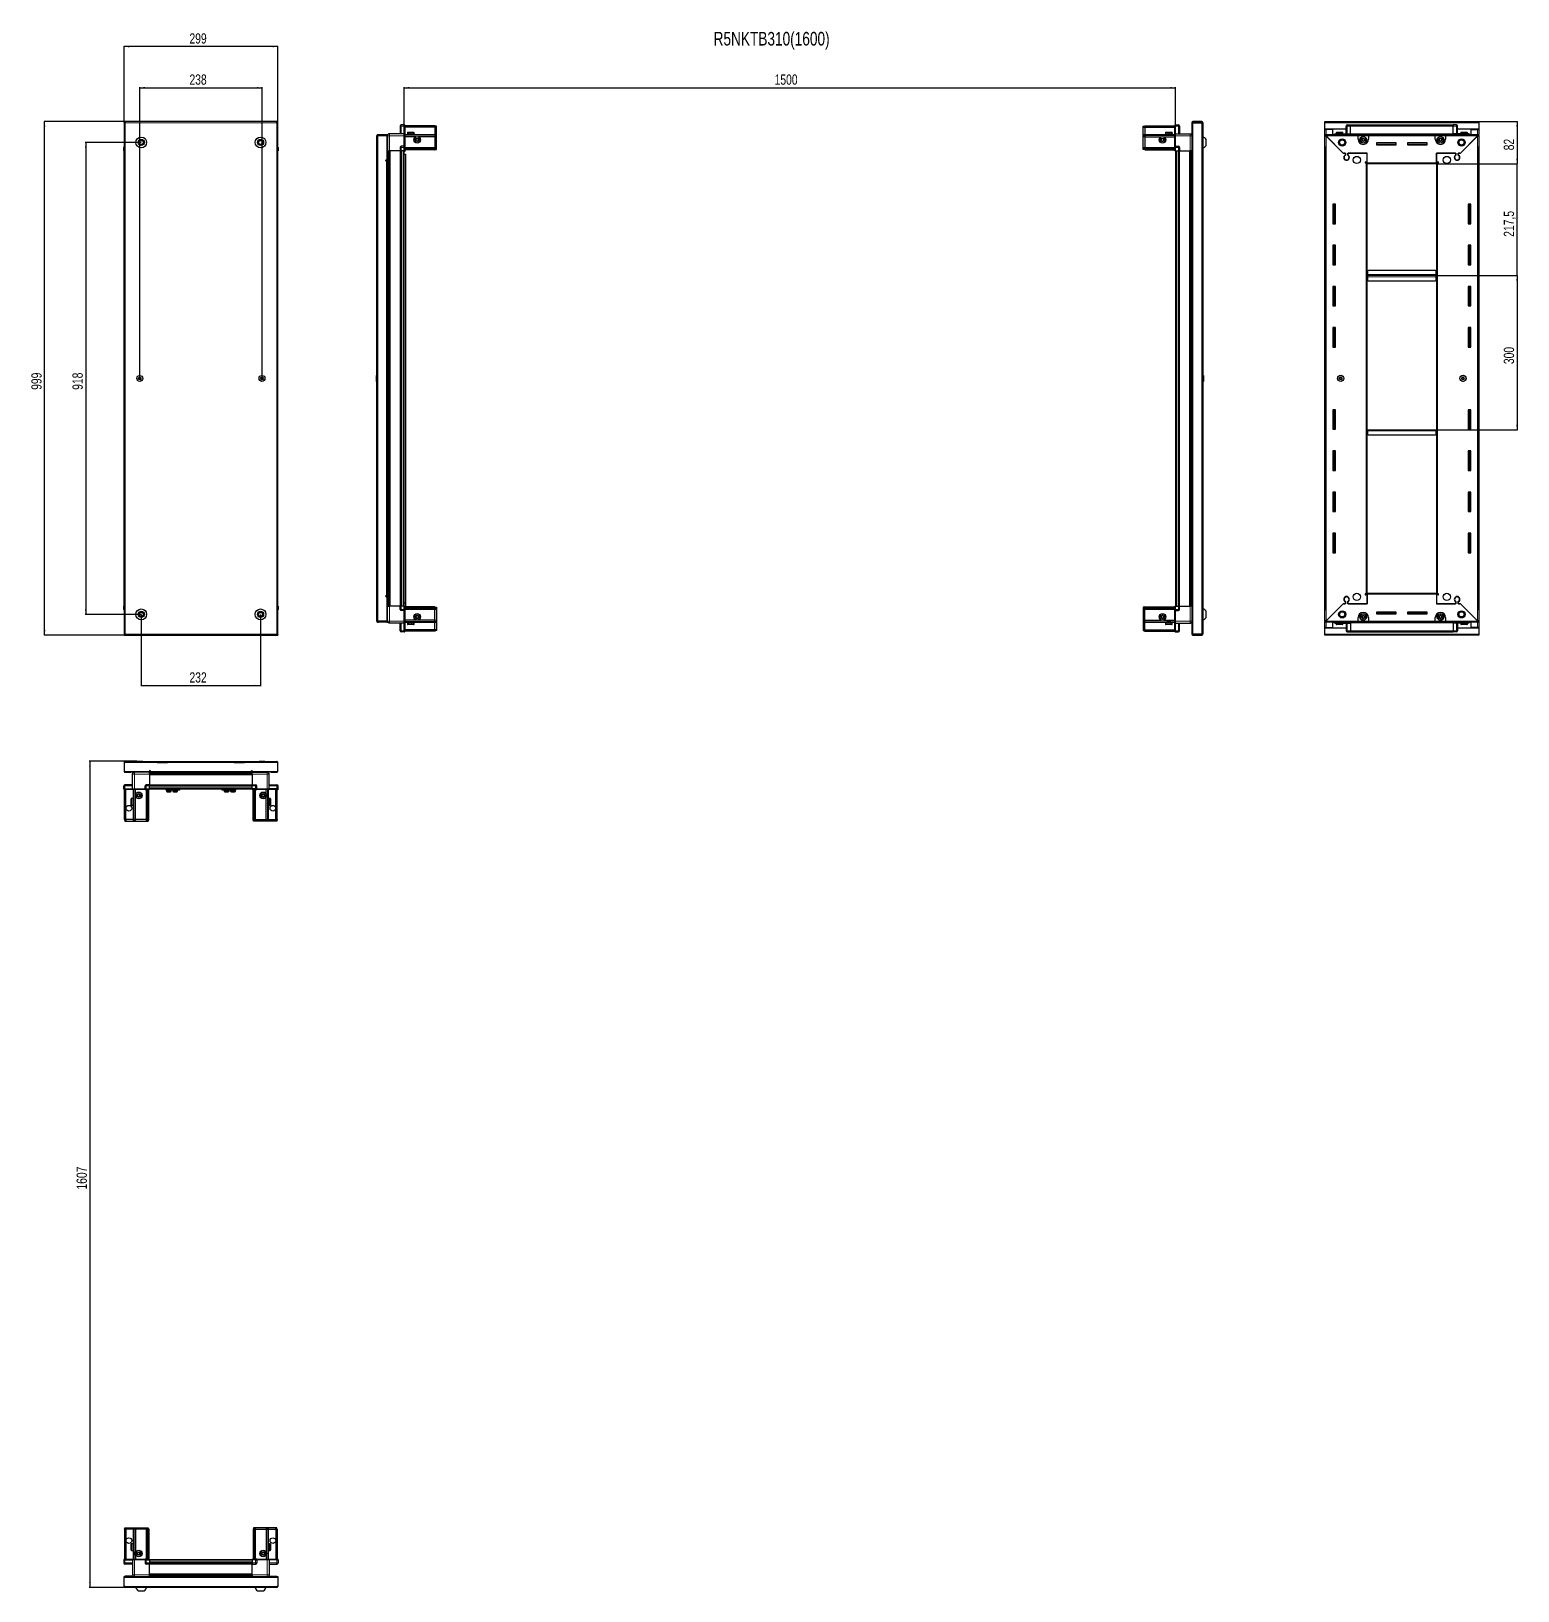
# Model space of a CAD drawing. Header units: millimetres. Extents: x 1770 to 4662, y -1076 to 1958.
import ezdxf

# ---------------------------------------------------------------- set-up
doc = ezdxf.new("R2010")
doc.units = ezdxf.units.MM
doc.layers.add('FORMAT', color=7, linetype='Continuous')
doc.styles.add('SLDTEXTSTYLE0', font='TXT', dxfattribs={"width": 0.75})
doc.dimstyles.new('SLDDIMSTYLE0', dxfattribs={"dimtxt": 20, "dimasz": 10, "dimexe": 0, "dimexo": 0.0625, "dimgap": 5, "dimtad": 2, "dimdec": 1, "dimrnd": 1e-09, "dimzin": 12, "dimdsep": 46, "dimtxsty": 'SLDTEXTSTYLE0', "dimsah": 1, "dimcen": 0.09, "dimadec": 0, "dimazin": 3, "dimtfac": 1, "dimtofl": 0, "dimtmove": 0, "dimatfit": 3, "dimfxl": 0, "dimfrac": 2, "dimtolj": 1, "dimtzin": 12, "dimarcsym": 0})

msp = doc.modelspace()

# ---------------------------------------------------------------- texts
at = {"layer": 'FORMAT', "insert": (3097.69, 1956.62), "char_height": 26.4583, "attachment_point": 1, "style": 'SLDTEXTSTYLE0'}
msp.add_mtext('R5NKTB310(1600)', dxfattribs=at)

# ---------------------------------------------------------------- blocks, each defined once
blk = doc.blocks.new('_D')
at = {"layer": 'FORMAT'}
for p, q in [((1950.9, 1782.1), (1795.4, 1782.1)), ((1796.4, 783.1), (1796.4, 1782.1)), ((1950.9, 783.1), (1795.4, 783.1))]:
    blk.add_line(p, q, dxfattribs=at)
for points in [[(1796.4, 1782.1), (1794.9, 1772.1), (1797.9, 1772.1)], [(1796.4, 783.1), (1797.9, 793.1), (1794.9, 793.1)]]:
    blk.add_solid(points, dxfattribs=at)
at = {"layer": 'FORMAT', "insert": (1770.6, 1260.4), "char_height": 20, "attachment_point": 1, "rotation": 90, "style": 'SLDTEXTSTYLE0'}
blk.add_mtext('999', dxfattribs=at)
blk = doc.blocks.new('_D_1')
at = {"layer": 'FORMAT'}
for p, q in [((1950.9, 1782.1), (1950.9, 1929.1)), ((2249.9, 1928.1), (1950.9, 1928.1)), ((2249.9, 1782.1), (2249.9, 1929.1))]:
    blk.add_line(p, q, dxfattribs=at)
for points in [[(1950.9, 1928.1), (1960.9, 1926.6), (1960.9, 1929.6)], [(2249.9, 1928.1), (2239.9, 1929.6), (2239.9, 1926.6)]]:
    blk.add_solid(points, dxfattribs=at)
at = {"layer": 'FORMAT', "insert": (2078.2, 1953.9), "char_height": 20, "attachment_point": 1, "style": 'SLDTEXTSTYLE0'}
blk.add_mtext('299', dxfattribs=at)
blk = doc.blocks.new('_D_2')
at = {"layer": 'FORMAT'}
for p, q in [((1984.4, 823.6), (1984.4, 684.1)), ((2216.4, 823.6), (2216.4, 684.1)), ((1984.4, 685.1), (2216.4, 685.1))]:
    blk.add_line(p, q, dxfattribs=at)
for points in [[(1984.4, 685.1), (1994.4, 683.6), (1994.4, 686.6)], [(2216.4, 685.1), (2206.4, 686.6), (2206.4, 683.6)]]:
    blk.add_solid(points, dxfattribs=at)
at = {"layer": 'FORMAT', "insert": (2078.2, 710.9), "char_height": 20, "attachment_point": 1, "style": 'SLDTEXTSTYLE0'}
blk.add_mtext('232', dxfattribs=at)
blk = doc.blocks.new('_D_3')
at = {"layer": 'FORMAT'}
for p, q in [((1981.4, 1282.6), (1981.4, 1849.1)), ((1981.4, 1848.1), (2219.4, 1848.1)), ((2219.4, 1282.6), (2219.4, 1849.1))]:
    blk.add_line(p, q, dxfattribs=at)
for points in [[(1981.4, 1848.1), (1991.4, 1846.6), (1991.4, 1849.6)], [(2219.4, 1848.1), (2209.4, 1849.6), (2209.4, 1846.6)]]:
    blk.add_solid(points, dxfattribs=at)
at = {"layer": 'FORMAT', "insert": (2078.2, 1873.9), "char_height": 20, "attachment_point": 1, "style": 'SLDTEXTSTYLE0'}
blk.add_mtext('238', dxfattribs=at)
blk = doc.blocks.new('_D_4')
at = {"layer": 'FORMAT'}
for p, q in [((1984.4, 1741.6), (1875.4, 1741.6)), ((1876.4, 1741.6), (1876.4, 823.6)), ((1984.4, 823.6), (1875.4, 823.6))]:
    blk.add_line(p, q, dxfattribs=at)
for points in [[(1876.4, 1741.6), (1874.9, 1731.6), (1877.9, 1731.6)], [(1876.4, 823.6), (1877.9, 833.6), (1874.9, 833.6)]]:
    blk.add_solid(points, dxfattribs=at)
at = {"layer": 'FORMAT', "insert": (1850.6, 1260.4), "char_height": 20, "attachment_point": 1, "rotation": 90, "style": 'SLDTEXTSTYLE0'}
blk.add_mtext('918', dxfattribs=at)
blk = doc.blocks.new('_D_5')
at = {"layer": 'FORMAT'}
for p, q in [((2495.9, 1725.6), (2495.9, 1849.1)), ((2495.9, 1848.1), (3995.9, 1848.1)), ((3995.9, 1725.6), (3995.9, 1849.1))]:
    blk.add_line(p, q, dxfattribs=at)
for points in [[(2495.9, 1848.1), (2505.9, 1846.6), (2505.9, 1849.6)], [(3995.9, 1848.1), (3985.9, 1849.6), (3985.9, 1846.6)]]:
    blk.add_solid(points, dxfattribs=at)
at = {"layer": 'FORMAT', "insert": (3216.4, 1873.9), "char_height": 20, "attachment_point": 1, "style": 'SLDTEXTSTYLE0'}
blk.add_mtext('1500', dxfattribs=at)
blk = doc.blocks.new('_D_6')
at = {"layer": 'FORMAT'}
for p, q in [((4586, 1782.1), (4661.5, 1782.1)), ((4660.5, 1782.1), (4660.5, 1700.1)), ((4504, 1700.1), (4661.5, 1700.1))]:
    blk.add_line(p, q, dxfattribs=at)
for points in [[(4660.5, 1782.1), (4658.9, 1772.1), (4662, 1772.1)], [(4660.5, 1700.1), (4662, 1710.1), (4658.9, 1710.1)]]:
    blk.add_solid(points, dxfattribs=at)
at = {"layer": 'FORMAT', "insert": (4634.7, 1726.3), "char_height": 20, "attachment_point": 1, "rotation": 90, "style": 'SLDTEXTSTYLE0'}
blk.add_mtext('82', dxfattribs=at)
blk = doc.blocks.new('_D_7')
at = {"layer": 'FORMAT'}
for p, q in [((4504, 1700.1), (4661.5, 1700.1)), ((4660.5, 1482.6), (4660.5, 1700.1)), ((4503, 1482.6), (4661.5, 1482.6))]:
    blk.add_line(p, q, dxfattribs=at)
for points in [[(4660.5, 1700.1), (4658.9, 1690.1), (4662, 1690.1)], [(4660.5, 1482.6), (4662, 1492.6), (4658.9, 1492.6)]]:
    blk.add_solid(points, dxfattribs=at)
at = {"layer": 'FORMAT', "insert": (4634.7, 1558.1), "char_height": 20, "attachment_point": 1, "rotation": 90, "style": 'SLDTEXTSTYLE0'}
blk.add_mtext('217,5', dxfattribs=at)
blk = doc.blocks.new('_D_8')
at = {"layer": 'FORMAT'}
for p, q in [((4503, 1482.6), (4661.5, 1482.6)), ((4660.5, 1482.6), (4660.5, 1182.6)), ((4503, 1182.6), (4661.5, 1182.6))]:
    blk.add_line(p, q, dxfattribs=at)
for points in [[(4660.5, 1482.6), (4658.9, 1472.6), (4662, 1472.6)], [(4660.5, 1182.6), (4662, 1192.6), (4658.9, 1192.6)]]:
    blk.add_solid(points, dxfattribs=at)
at = {"layer": 'FORMAT', "insert": (4634.7, 1310.4), "char_height": 20, "attachment_point": 1, "rotation": 90, "style": 'SLDTEXTSTYLE0'}
blk.add_mtext('300', dxfattribs=at)
blk = doc.blocks.new('_D_9')
at = {"layer": 'FORMAT'}
for p, q in [((1975.8, 537.8), (1883.4, 537.8)), ((1884.4, 537.8), (1884.4, -1069.2)), ((1953, -1069.2), (1883.4, -1069.2))]:
    blk.add_line(p, q, dxfattribs=at)
for points in [[(1884.4, 537.8), (1882.9, 527.8), (1885.9, 527.8)], [(1884.4, -1069.2), (1885.9, -1059.2), (1882.9, -1059.2)]]:
    blk.add_solid(points, dxfattribs=at)
at = {"layer": 'FORMAT', "insert": (1858.6, -295.3), "char_height": 20, "attachment_point": 1, "rotation": 90, "style": 'SLDTEXTSTYLE0'}
blk.add_mtext('1607', dxfattribs=at)

# ---------------------------------------------------------------- dimensions: what is measured, and where the dimension line sits
at = {"layer": 'FORMAT'}
for base, p1, p2, picture, middle in [((1950.9, 1928.09), (2249.9, 1782.09), (1950.9, 1782.09), '_D_1', (2100.4, 1928.09)), ((2219.4, 1848.09), (1981.4, 1282.59), (2219.4, 1282.59), '_D_3', (2100.4, 1848.09))]:
    dim = msp.add_linear_dim(base=base, p1=p1, p2=p2, dimstyle='SLDDIMSTYLE0', dxfattribs=at)
    dim.commit()
    dim.dimension.update_dxf_attribs({"geometry": picture, "text_midpoint": middle, "dimtype": 160})
for base, p1, p2, angle, picture, middle in [((3995.92, 1848.09), (2495.92, 1725.59), (3995.92, 1725.59), 0, '_D_5', (3245.92, 1848.09)), ((1796.4, 1782.09), (1950.9, 783.09), (1950.9, 1782.09), 90, '_D', (1796.4, 1282.59)), ((4660.46, 1700.09), (4585.95, 1782.09), (4503.95, 1700.09), 90, '_D_6', (4660.46, 1741.09)), ((1876.4, 823.59), (1984.4, 1741.59), (1984.4, 823.59), 90, '_D_4', (1876.4, 1282.59)), ((4660.46, 1700.09), (4502.95, 1482.59), (4503.95, 1700.09), 90, '_D_7', (4660.46, 1591.34)), ((4660.46, 1182.59), (4502.95, 1482.59), (4502.95, 1182.59), 90, '_D_8', (4660.46, 1332.59)), ((2216.4, 685.09), (1984.4, 823.59), (2216.4, 823.59), 0, '_D_2', (2100.4, 685.09)), ((1884.4, -1069.22), (1975.76, 537.78), (1953, -1069.22), 90, '_D_9', (1884.4, -265.72))]:
    dim = msp.add_linear_dim(base=base, p1=p1, p2=p2, angle=angle, dimstyle='SLDDIMSTYLE0', dxfattribs=at)
    dim.commit()
    dim.dimension.update_dxf_attribs({"geometry": picture, "text_midpoint": middle, "dimtype": 160})

# ---------------------------------------------------------------- linework, layer by layer
at = {"color": 7, "linetype": 'Continuous', "lineweight": 25}
for p, q in [((1950.9, 1780.59), (1950.9, 1782.09)), ((1953, 1782.09), (1950.9, 1782.09)), ((1950.9, 1780.59), (1953, 1780.59)), ((1950.9, 1780.59), (1950.9, 1779.99)), ((1950.9, 1779.99), (1950.9, 785.19)), ((1950.9, 1779.99), (1953, 1779.99)), ((1953, 1782.09), (1953, 1779.99)), ((2247.8, 1782.09), (1953, 1782.09)), ((2247.8, 1779.99), (2247.8, 1782.09)), ((2249.9, 1782.09), (2247.8, 1782.09)), ((2247.8, 1780.59), (2249.9, 1780.59)), ((2247.8, 1779.99), (2249.9, 1779.99)), ((2249.9, 1780.59), (2249.9, 1782.09)), ((2249.9, 1779.99), (2249.9, 1780.59)), ((2249.9, 785.19), (2249.9, 1779.99)), ((2488.07, 1773.59), (2488.07, 1758.59)), ((2496.07, 1775.59), (2490.07, 1775.59)), ((2496.07, 1775.59), (2496.4, 1775.59)), ((2496.07, 1775.59), (2496.07, 1773.59)), ((2496.07, 1758.79), (2496.07, 1773.59)), ((2496.07, 1758.79), (2496.07, 1773.59)), ((2497.27, 1775.09), (2496.4, 1775.59)), ((2497.27, 1773.59), (2497.27, 1775.09)), ((2555.57, 1774.09), (2497.27, 1774.09)), ((2497.27, 1773.59), (2497.27, 1758.79)), ((2555.57, 1771.59), (2497.27, 1771.59)), ((2502.07, 1760.49), (2502.07, 1758.09)), ((2502.87, 1761.29), (2510.04, 1761.29)), ((2510.04, 1761.29), (2514.27, 1761.29)), ((2515.07, 1758.09), (2515.07, 1760.49)), ((2555.57, 1774.09), (2555.57, 1771.59)), ((2558.57, 1773.29), (2555.57, 1774.09)), ((2555.57, 1771.59), (2555.57, 1757.09)), ((2558.57, 1771.44), (2555.57, 1771.59)), ((2558.57, 1771.44), (2558.57, 1773.29)), ((2558.57, 1757.09), (2558.57, 1771.44)), ((3933.27, 1773.29), (3936.27, 1774.09)), ((3933.27, 1771.44), (3933.27, 1773.29)), ((3933.27, 1771.44), (3936.27, 1771.59)), ((3933.27, 1757.09), (3933.27, 1771.44)), ((3936.27, 1774.09), (3936.27, 1771.59)), ((3936.27, 1774.09), (3994.57, 1774.09)), ((3936.27, 1771.59), (3936.27, 1757.09)), ((3936.27, 1771.59), (3994.57, 1771.59)), ((3976.77, 1760.49), (3976.77, 1757.59)), ((3977.57, 1761.29), (3988.97, 1761.29)), ((3989.77, 1757.59), (3989.77, 1760.49)), ((3995.44, 1775.59), (3994.57, 1775.09)), ((3995.44, 1775.59), (3994.57, 1775.09)), ((3994.57, 1775.09), (3994.57, 1773.59)), ((3994.57, 1758.79), (3994.57, 1773.59)), ((3995.77, 1775.59), (3995.44, 1775.59)), ((3995.77, 1775.59), (3995.44, 1775.59)), ((3995.77, 1773.59), (3995.77, 1775.59)), ((3995.77, 1775.59), (3995.77, 1775.59)), ((3995.77, 1775.59), (4001.77, 1775.59)), ((3995.77, 1773.59), (3995.77, 1758.79)), ((4003.77, 1773.59), (4003.77, 1758.59)), ((4027.67, 1767.09), (4027.67, 798.09)), ((4027.67, 1767.09), (4029.77, 1767.09)), ((4027.77, 1779.99), (4027.77, 1767.59)), ((4027.77, 1767.59), (4029.27, 1767.59)), ((4029.27, 1779.99), (4029.27, 1767.59)), ((4029.77, 1767.09), (4029.77, 1779.99)), ((4029.77, 1779.99), (4047.17, 1779.99)), ((4047.17, 1782.09), (4029.87, 1782.09)), ((4047.17, 1780.59), (4029.87, 1780.59)), ((4047.17, 1780.59), (4047.17, 1782.09)), ((4047.17, 1779.99), (4049.27, 1779.99)), ((4049.27, 1779.99), (4049.27, 785.19)), ((4286.95, 1782.09), (4585.95, 1782.09)), ((4286.95, 1779.99), (4286.95, 1782.09)), ((4286.95, 1767.59), (4286.95, 1779.99)), ((4327.95, 1767.59), (4286.95, 1767.59)), ((4286.95, 1767.09), (4286.95, 1767.59)), ((4286.95, 1767.09), (4289.05, 1767.09)), ((4286.95, 1756.84), (4286.95, 1767.09)), ((4288.45, 1767.09), (4288.45, 1767.59)), ((4301.95, 1767.09), (4289.05, 1767.09)), ((4301.95, 1756.84), (4301.95, 1767.09)), ((4308.95, 1760.49), (4308.95, 1758.59)), ((4309.75, 1761.29), (4321.15, 1761.29)), ((4321.95, 1758.59), (4321.95, 1760.49)), ((4327.95, 1758.59), (4327.95, 1773.59)), ((4328.63, 1775.09), (4328.63, 1775.09)), ((4329.95, 1775.59), (4336.45, 1775.59)), ((4329.95, 1775.59), (4336.45, 1775.59)), ((4336.45, 1775.59), (4336.45, 1775.59)), ((4336.45, 1775.59), (4336.45, 1775.59)), ((4336.45, 1775.59), (4336.45, 1773.59)), ((4536.45, 1775.44), (4336.45, 1775.44)), ((4336.45, 1758.59), (4336.45, 1773.59)), ((4536.45, 1775.59), (4536.45, 1775.59)), ((4542.95, 1775.59), (4536.45, 1775.59)), ((4542.95, 1775.59), (4536.45, 1775.59)), ((4536.45, 1775.59), (4536.45, 1773.59)), ((4536.45, 1758.59), (4536.45, 1773.59)), ((4544.95, 1773.59), (4544.95, 1773.59)), ((4544.95, 1758.59), (4544.95, 1773.59)), ((4585.95, 1767.59), (4544.95, 1767.59)), ((4550.95, 1760.49), (4550.95, 1758.59)), ((4551.75, 1761.29), (4563.15, 1761.29)), ((4563.95, 1758.59), (4563.95, 1760.49)), ((4570.95, 1756.84), (4570.95, 1767.09)), ((4570.95, 1767.09), (4583.85, 1767.09)), ((4583.85, 1767.09), (4585.95, 1767.09)), ((4584.45, 1767.09), (4584.45, 1767.59)), ((4585.95, 1782.09), (4585.95, 1779.99)), ((4585.95, 1779.99), (4585.95, 1767.59)), ((4585.95, 1767.09), (4585.95, 1767.59)), ((4585.95, 1767.09), (4585.95, 1756.84)), ((1950.4, 1732.09), (1950.4, 1725.59)), ((1950.4, 1725.59), (1950.4, 1732.09)), ((2249.9, 1733.42), (2249.9, 1733.42)), ((2250.4, 1732.09), (2250.4, 1725.59)), ((2250.4, 1725.59), (2250.4, 1732.09)), ((2444.07, 1754.74), (2442.57, 1754.74)), ((2442.57, 1754.24), (2442.57, 1754.74)), ((2442.57, 810.94), (2442.57, 1754.24)), ((2444.67, 1755.34), (2444.67, 1756.84)), ((2444.67, 1756.84), (2445.57, 1756.84)), ((2444.67, 1755.34), (2445.57, 1755.34)), ((2444.67, 1754.84), (2462.07, 1754.84)), ((2445.57, 1756.84), (2462.07, 1756.84)), ((2445.57, 1755.34), (2445.57, 1756.84)), ((2445.57, 1755.34), (2462.07, 1755.34)), ((2462.07, 1755.34), (2462.07, 1756.84)), ((2463.57, 1754.84), (2462.07, 1754.84)), ((2462.07, 1754.84), (2462.07, 1707.34)), ((2463.57, 1754.59), (2463.57, 1725.59)), ((2496.07, 1758.59), (2467.07, 1758.59)), ((2488.07, 1732.09), (2488.07, 1725.59)), ((2496.07, 1734.09), (2490.07, 1734.09)), ((2496.07, 1758.59), (2496.07, 1758.79)), ((2496.07, 1758.59), (2497.27, 1758.59)), ((2496.07, 1754.59), (2496.07, 1758.59)), ((2496.07, 1734.29), (2496.07, 1754.59)), ((2496.07, 1734.09), (2496.07, 1734.29)), ((2496.07, 1734.09), (2496.07, 1732.09)), ((2496.07, 1734.09), (2497.27, 1734.09)), ((2496.07, 1725.59), (2496.07, 1732.09)), ((2496.07, 1725.59), (2496.07, 1732.09)), ((2496.4, 1725.59), (2496.4, 1732.09)), ((2497.27, 1758.79), (2497.27, 1758.59)), ((2497.27, 1758.59), (2497.27, 1754.59)), ((2555.57, 1756.09), (2497.27, 1756.09)), ((2497.27, 1754.59), (2497.27, 1734.29)), ((2518.57, 1752.59), (2497.27, 1752.59)), ((2497.27, 1734.29), (2497.27, 1734.09)), ((2497.27, 1733.42), (2497.27, 1734.09)), ((2497.27, 1733.42), (2497.27, 1725.59)), ((2555.57, 1731.09), (2497.27, 1731.09)), ((2555.57, 1730.09), (2497.27, 1730.09)), ((2502.07, 1758.09), (2502.07, 1757.59)), ((2502.07, 1757.59), (2502.2, 1757.59)), ((2502.39, 1758.09), (2502.2, 1758.09)), ((2502.2, 1758.09), (2502.2, 1757.59)), ((2502.2, 1757.59), (2502.39, 1757.59)), ((2502.39, 1758.09), (2502.39, 1757.59)), ((2502.39, 1757.59), (2502.92, 1757.59)), ((2503.32, 1758.09), (2502.92, 1758.09)), ((2502.92, 1758.09), (2502.92, 1757.59)), ((2502.92, 1757.59), (2503.32, 1757.59)), ((2503.32, 1758.09), (2503.32, 1757.59)), ((2503.32, 1757.59), (2504.19, 1757.59)), ((2504.17, 1757.59), (2504.17, 1757.49)), ((2504.17, 1757.49), (2512.97, 1757.49)), ((2504.77, 1758.09), (2504.19, 1758.09)), ((2504.19, 1758.09), (2504.19, 1757.59)), ((2504.19, 1757.59), (2504.77, 1757.59)), ((2504.57, 1757.09), (2505.26, 1756.61)), ((2504.57, 1757.09), (2509.6, 1757.09)), ((2505.26, 1756.61), (2504.57, 1756.13)), ((2504.57, 1756.13), (2504.57, 1756.09)), ((2504.57, 1756.13), (2509.6, 1756.13)), ((2504.77, 1758.09), (2504.77, 1757.59)), ((2504.77, 1757.59), (2505.89, 1757.59)), ((2505.26, 1756.61), (2509.42, 1756.61)), ((2506.58, 1758.09), (2505.89, 1758.09)), ((2505.89, 1758.09), (2505.89, 1757.59)), ((2505.89, 1757.59), (2506.58, 1757.59)), ((2506.58, 1758.09), (2506.58, 1757.59)), ((2506.58, 1757.59), (2507.85, 1757.59)), ((2508.59, 1758.09), (2507.85, 1758.09)), ((2507.85, 1758.09), (2507.85, 1757.59)), ((2507.85, 1757.59), (2508.08, 1757.59)), ((2508.08, 1758.09), (2508.08, 1757.59)), ((2508.58, 1758.09), (2508.58, 1757.59)), ((2508.58, 1757.59), (2508.59, 1757.59)), ((2508.59, 1758.09), (2508.59, 1757.59)), ((2508.59, 1757.59), (2509.88, 1757.59)), ((2509.42, 1756.61), (2511.88, 1756.61)), ((2509.6, 1757.09), (2512.57, 1757.09)), ((2509.6, 1756.13), (2512.57, 1756.13)), ((2510.6, 1758.09), (2509.88, 1758.09)), ((2509.88, 1758.09), (2509.88, 1757.59)), ((2509.94, 1758.09), (2509.94, 1757.59)), ((2509.94, 1757.59), (2510.6, 1757.59)), ((2510.6, 1758.09), (2510.6, 1757.59)), ((2510.6, 1757.59), (2511.79, 1757.59)), ((2512.41, 1758.09), (2511.79, 1758.09)), ((2511.79, 1758.09), (2511.79, 1757.59)), ((2511.79, 1757.59), (2512.41, 1757.59)), ((2511.88, 1756.61), (2512.57, 1757.09)), ((2512.57, 1756.13), (2511.88, 1756.61)), ((2512.41, 1758.09), (2512.41, 1757.59)), ((2512.41, 1757.59), (2513.37, 1757.59)), ((2512.57, 1756.09), (2512.57, 1756.13)), ((2512.97, 1757.49), (2512.97, 1757.59)), ((2513.84, 1758.09), (2513.37, 1758.09)), ((2513.37, 1758.09), (2513.37, 1757.59)), ((2513.37, 1757.59), (2513.84, 1757.59)), ((2513.84, 1758.09), (2513.84, 1757.59)), ((2513.84, 1757.59), (2514.49, 1757.59)), ((2514.76, 1758.09), (2514.49, 1758.09)), ((2514.49, 1758.09), (2514.49, 1757.59)), ((2514.49, 1757.59), (2514.76, 1757.59)), ((2514.76, 1758.09), (2514.76, 1757.59)), ((2514.76, 1757.59), (2515.03, 1757.59)), ((2515.07, 1758.09), (2515.03, 1758.09)), ((2515.03, 1758.09), (2515.03, 1757.59)), ((2515.03, 1757.59), (2515.07, 1757.59)), ((2515.07, 1758.09), (2515.07, 1757.59)), ((2555.57, 1752.59), (2523.57, 1752.59)), ((2555.57, 1757.09), (2555.57, 1756.09)), ((2555.57, 1756.09), (2555.57, 1752.59)), ((2558.57, 1755.29), (2555.57, 1756.09)), ((2555.57, 1752.59), (2555.57, 1732.09)), ((2555.57, 1752.59), (2558.57, 1752.26)), ((2555.57, 1732.09), (2555.57, 1731.09)), ((2555.57, 1731.09), (2555.57, 1730.09)), ((2555.57, 1731.09), (2558.57, 1730.29)), ((2555.57, 1730.09), (2555.57, 1728.59)), ((2555.57, 1730.09), (2558.57, 1729.55)), ((2558.57, 1755.29), (2558.57, 1757.09)), ((2558.57, 1752.26), (2558.57, 1755.29)), ((2558.57, 1732.09), (2558.57, 1752.26)), ((2558.57, 1730.29), (2558.57, 1732.09)), ((2558.57, 1729.55), (2558.57, 1730.29)), ((2558.57, 1729.05), (2558.57, 1729.55)), ((3933.27, 1755.29), (3933.27, 1757.09)), ((3933.27, 1755.29), (3936.27, 1756.09)), ((3933.27, 1752.26), (3933.27, 1755.29)), ((3936.27, 1752.59), (3933.27, 1752.26)), ((3933.27, 1732.09), (3933.27, 1752.26)), ((3933.27, 1730.29), (3933.27, 1732.09)), ((3936.27, 1731.09), (3933.27, 1730.29)), ((3933.27, 1729.55), (3933.27, 1730.29)), ((3936.27, 1730.09), (3933.27, 1729.55)), ((3933.27, 1729.05), (3933.27, 1729.55)), ((3936.27, 1757.09), (3936.27, 1756.09)), ((3936.27, 1756.09), (3936.27, 1752.59)), ((3936.27, 1756.09), (3994.57, 1756.09)), ((3936.27, 1752.59), (3936.27, 1732.09)), ((3936.27, 1752.59), (3968.27, 1752.59)), ((3936.27, 1732.09), (3936.27, 1731.09)), ((3936.27, 1731.09), (3936.27, 1730.09)), ((3936.27, 1731.09), (3994.57, 1731.09)), ((3936.27, 1730.09), (3994.57, 1730.09)), ((3936.27, 1730.09), (3936.27, 1728.59)), ((3973.27, 1752.59), (3994.57, 1752.59)), ((3976.77, 1757.59), (3976.81, 1757.59)), ((3976.93, 1758.09), (3976.81, 1758.09)), ((3976.81, 1758.09), (3976.81, 1757.59)), ((3976.81, 1757.59), (3976.93, 1757.59)), ((3976.93, 1758.09), (3976.93, 1757.59)), ((3976.93, 1757.59), (3977.34, 1757.59)), ((3977.68, 1758.09), (3977.34, 1758.09)), ((3977.34, 1758.09), (3977.34, 1757.59)), ((3977.34, 1757.59), (3977.68, 1757.59)), ((3977.68, 1758.09), (3977.68, 1757.59)), ((3977.68, 1757.59), (3978.45, 1757.59)), ((3978.97, 1758.09), (3978.45, 1758.09)), ((3978.45, 1758.09), (3978.45, 1757.59)), ((3978.45, 1757.59), (3978.97, 1757.59)), ((3978.87, 1757.59), (3978.87, 1757.49)), ((3978.87, 1757.49), (3987.67, 1757.49)), ((3978.97, 1758.09), (3978.97, 1757.59)), ((3978.97, 1757.59), (3980.03, 1757.59)), ((3979.27, 1757.09), (3979.96, 1756.61)), ((3979.27, 1757.09), (3987.27, 1757.09)), ((3979.96, 1756.61), (3979.27, 1756.13)), ((3979.27, 1756.13), (3979.27, 1756.09)), ((3979.27, 1756.13), (3987.27, 1756.13)), ((3979.96, 1756.61), (3986.58, 1756.61)), ((3980.69, 1758.09), (3980.03, 1758.09)), ((3980.03, 1758.09), (3980.03, 1757.59)), ((3980.03, 1757.59), (3980.69, 1757.59)), ((3980.69, 1758.09), (3980.69, 1757.59)), ((3980.69, 1757.59), (3981.93, 1757.59)), ((3982.66, 1758.09), (3981.93, 1758.09)), ((3981.93, 1758.09), (3981.93, 1757.59)), ((3981.93, 1757.59), (3982.36, 1757.59)), ((3982.36, 1758.09), (3982.36, 1757.59)), ((3982.66, 1758.09), (3982.66, 1757.59)), ((3982.66, 1757.59), (3983.96, 1757.59)), ((3984.69, 1758.09), (3983.96, 1758.09)), ((3983.96, 1758.09), (3983.96, 1757.59)), ((3984.23, 1758.09), (3984.23, 1757.59)), ((3984.23, 1757.59), (3984.69, 1757.59)), ((3984.69, 1758.09), (3984.69, 1757.59)), ((3984.69, 1757.59), (3985.93, 1757.59)), ((3986.58, 1758.09), (3985.93, 1758.09)), ((3985.93, 1758.09), (3985.93, 1757.59)), ((3985.93, 1757.59), (3986.58, 1757.59)), ((3986.58, 1758.09), (3986.58, 1757.59)), ((3986.58, 1757.59), (3987.63, 1757.59)), ((3986.58, 1756.61), (3987.27, 1757.09)), ((3987.27, 1756.13), (3986.58, 1756.61)), ((3987.27, 1756.09), (3987.27, 1756.13)), ((3988.15, 1758.09), (3987.63, 1758.09)), ((3987.63, 1758.09), (3987.63, 1757.59)), ((3987.63, 1757.59), (3988.15, 1757.59)), ((3987.67, 1757.49), (3987.67, 1757.59)), ((3988.15, 1758.09), (3988.15, 1757.59)), ((3988.15, 1757.59), (3988.91, 1757.59)), ((3989.24, 1758.09), (3988.91, 1758.09)), ((3988.91, 1758.09), (3988.91, 1757.59)), ((3988.91, 1757.59), (3989.24, 1757.59)), ((3989.24, 1758.09), (3989.24, 1757.59)), ((3989.24, 1757.59), (3989.63, 1757.59)), ((3989.74, 1758.09), (3989.63, 1758.09)), ((3989.63, 1758.09), (3989.63, 1757.59)), ((3989.63, 1757.59), (3989.74, 1757.59)), ((3989.74, 1758.09), (3989.74, 1757.59)), ((3989.74, 1757.59), (3989.77, 1757.59)), ((3994.57, 1758.59), (3994.57, 1758.79)), ((3995.77, 1758.59), (3994.57, 1758.59)), ((3994.57, 1754.59), (3994.57, 1758.59)), ((3994.57, 1734.29), (3994.57, 1754.59)), ((3994.57, 1734.09), (3994.57, 1734.29)), ((3995.77, 1734.09), (3994.57, 1734.09)), ((3994.57, 1734.09), (3994.57, 1733.42)), ((3994.57, 1725.59), (3994.57, 1733.42)), ((3995.44, 1732.09), (3995.44, 1725.59)), ((3995.77, 1758.79), (3995.77, 1758.59)), ((3995.77, 1758.59), (3995.77, 1754.59)), ((3995.77, 1758.59), (4024.77, 1758.59)), ((3995.77, 1754.59), (3995.77, 1734.29)), ((3995.77, 1734.29), (3995.77, 1734.09)), ((3995.77, 1732.09), (3995.77, 1734.09)), ((3995.77, 1734.09), (4001.77, 1734.09)), ((3995.77, 1732.09), (3995.77, 1734.09)), ((3995.77, 1732.09), (3995.77, 1725.59)), ((4003.77, 1732.09), (4003.77, 1725.59)), ((4055.87, 1735.59), (4055.87, 1747.59)), ((4286.45, 1732.09), (4286.45, 1725.59)), ((4286.45, 1725.59), (4286.45, 1732.09)), ((4286.95, 1755.34), (4286.95, 1756.84)), ((4286.95, 1756.84), (4287.95, 1756.84)), ((4286.95, 1754.84), (4286.95, 1755.34)), ((4286.95, 1755.34), (4287.95, 1755.34)), ((4286.95, 810.34), (4286.95, 1754.84)), ((4288.45, 1754.84), (4286.95, 1754.84)), ((4287.95, 1755.34), (4287.95, 1756.84)), ((4287.95, 1756.84), (4351.45, 1756.84)), ((4288.55, 1754.74), (4322.45, 1720.84)), ((4323.15, 1720.14), (4289.05, 1754.24)), ((4307.45, 1758.59), (4336.45, 1758.59)), ((4336.38, 1756.84), (4336.45, 1758.56)), ((4336.45, 1758.59), (4336.45, 1758.09)), ((4336.45, 1757.44), (4536.45, 1757.44)), ((4351.45, 1754.74), (4351.45, 1756.84)), ((4351.45, 1756.84), (4371.45, 1756.84)), ((4351.45, 1755.34), (4371.45, 1755.34)), ((4351.45, 1747.84), (4351.45, 1754.74)), ((4371.45, 1756.84), (4501.45, 1756.84)), ((4371.45, 1756.84), (4371.45, 1754.74)), ((4371.45, 1754.74), (4371.45, 1747.84)), ((4425.45, 1740.59), (4387.45, 1740.59)), ((4387.45, 1740.59), (4387.45, 1737.09)), ((4425.45, 1737.84), (4387.45, 1737.84)), ((4387.45, 1737.09), (4425.45, 1737.09)), ((4425.45, 1737.09), (4425.45, 1740.59)), ((4485.45, 1740.59), (4447.45, 1740.59)), ((4447.45, 1740.59), (4447.45, 1737.09)), ((4485.45, 1737.84), (4447.45, 1737.84)), ((4447.45, 1737.09), (4485.45, 1737.09)), ((4485.45, 1737.09), (4485.45, 1740.59)), ((4501.45, 1754.74), (4501.45, 1756.84)), ((4501.45, 1756.84), (4521.45, 1756.84)), ((4501.45, 1755.34), (4521.45, 1755.34)), ((4501.45, 1747.84), (4501.45, 1754.74)), ((4521.45, 1756.84), (4584.95, 1756.84)), ((4521.45, 1756.84), (4521.45, 1754.74)), ((4521.45, 1754.74), (4521.45, 1747.84)), ((4536.45, 1758.59), (4536.45, 1758.09)), ((4565.45, 1758.59), (4536.45, 1758.59)), ((4536.45, 1758.56), (4536.53, 1756.84)), ((4583.85, 1754.24), (4549.75, 1720.14)), ((4550.45, 1720.84), (4584.35, 1754.74)), ((4584.45, 1754.84), (4585.95, 1754.84)), ((4584.95, 1755.34), (4584.95, 1756.84)), ((4584.95, 1756.84), (4585.95, 1756.84)), ((4584.95, 1755.34), (4585.95, 1755.34)), ((4585.95, 1755.34), (4585.95, 1756.84)), ((4585.95, 1755.34), (4585.95, 1754.84)), ((4585.95, 1754.84), (4585.95, 810.34)), ((4585.96, 1733.42), (4585.96, 1733.42)), ((4586.45, 1725.59), (4586.45, 1732.09)), ((4586.46, 1732.09), (4586.46, 1725.59)), ((1950.4, 1725.59), (1950.4, 1725.59)), ((1950.9, 1725.59), (1950.4, 1725.59)), ((1950.55, 1725.59), (1950.55, 839.59)), ((2249.9, 1725.59), (2250.4, 1725.59)), ((2250.25, 839.59), (2250.25, 1725.59)), ((2250.4, 1725.59), (2250.4, 1725.59)), ((2250.4, 1725.59), (2250.4, 1725.59)), ((2462.07, 1707.34), (2460.72, 1707.34)), ((2460.72, 1705.34), (2461.47, 1705.34)), ((2461.47, 1705.34), (2463.57, 1705.34)), ((2462.07, 1728.34), (2463.57, 1728.34)), ((2463.57, 1725.59), (2462.07, 1725.59)), ((2463.57, 1705.34), (2463.57, 859.84)), ((2464.22, 839.59), (2464.22, 1725.59)), ((2466.01, 1725.59), (2466.01, 839.59)), ((2466.05, 1725.59), (2466.05, 839.59)), ((2488.07, 1725.59), (2467.07, 1725.59)), ((2488.07, 1725.59), (2490.07, 1725.59)), ((2488.72, 839.59), (2488.72, 1725.59)), ((2496.07, 1725.59), (2490.07, 1725.59)), ((2495.92, 839.59), (2495.92, 1725.59)), ((2495.92, 1718.59), (2498.42, 1718.59)), ((2496.07, 1725.59), (2496.4, 1725.59)), ((2496.07, 1725.59), (2496.07, 1725.59)), ((2497.27, 1725.59), (2496.4, 1725.59)), ((2496.4, 1725.59), (2496.4, 1725.59)), ((2555.57, 1728.59), (2497.27, 1728.59)), ((2555.57, 1727.09), (2497.27, 1727.09)), ((2498.42, 1718.59), (2498.42, 845.09)), ((2555.57, 1728.59), (2558.57, 1729.05)), ((2555.57, 1728.59), (2555.57, 1727.09)), ((2555.57, 1727.09), (2558.57, 1727.9)), ((2558.57, 1727.9), (2558.57, 1729.05)), ((3933.27, 1727.9), (3933.27, 1729.05)), ((3936.27, 1728.59), (3933.27, 1729.05)), ((3936.27, 1727.09), (3933.27, 1727.9)), ((3936.27, 1728.59), (3936.27, 1727.09)), ((3936.27, 1728.59), (3994.57, 1728.59)), ((3936.27, 1727.09), (3994.57, 1727.09)), ((3995.44, 1725.59), (3994.57, 1725.59)), ((3995.77, 1725.59), (3995.44, 1725.59)), ((3995.77, 1725.59), (4001.77, 1725.59)), ((3995.92, 1725.59), (3995.92, 839.59)), ((4003.77, 1725.59), (4001.77, 1725.59)), ((4003.12, 1725.59), (4003.12, 839.59)), ((4003.77, 1725.59), (4024.77, 1725.59)), ((4025.79, 839.59), (4025.79, 1725.59)), ((4025.83, 839.59), (4025.83, 1725.59)), ((4027.62, 1725.59), (4027.62, 839.59)), ((4286.45, 1725.59), (4286.45, 1725.59)), ((4286.95, 1725.59), (4286.45, 1725.59)), ((4286.6, 1725.59), (4286.6, 839.59)), ((4322.45, 1720.84), (4326.65, 1720.84)), ((4323.85, 1720.84), (4323.15, 1720.14)), ((4325.95, 1720.84), (4323.85, 1720.84)), ((4325.95, 1720.84), (4325.95, 1716.95)), ((4326.65, 1720.84), (4326.65, 1716.56)), ((4326.95, 1707.98), (4326.95, 1707.22)), ((4331.25, 1720.84), (4368.95, 1720.84)), ((4331.25, 1716.56), (4331.25, 1720.84)), ((4331.95, 1716.95), (4331.95, 1720.84)), ((4368.95, 1720.84), (4331.95, 1720.84)), ((4366.1, 1703.59), (4368.95, 1703.59)), ((4366.85, 1701.59), (4366.1, 1701.59)), ((4366.85, 1701.59), (4368.95, 1701.59)), ((4368.95, 1702.59), (4366.95, 1702.59)), ((4366.95, 1702.59), (4366.95, 1701.59)), ((4368.95, 1703.59), (4368.95, 1720.84)), ((4368.95, 1702.19), (4368.95, 1720.84)), ((4368.95, 1700.09), (4368.95, 1702.19)), ((4368.95, 865.09), (4368.95, 1700.09)), ((4503.95, 1700.09), (4368.95, 1700.09)), ((4503.95, 1720.84), (4503.95, 1703.59)), ((4540.95, 1720.84), (4503.95, 1720.84)), ((4503.95, 1720.84), (4541.65, 1720.84)), ((4503.95, 1702.19), (4503.95, 1720.84)), ((4503.95, 1703.59), (4506.8, 1703.59)), ((4505.95, 1702.59), (4503.95, 1702.59)), ((4503.95, 1702.19), (4503.95, 1700.09)), ((4503.95, 1701.59), (4506.05, 1701.59)), ((4503.95, 1700.09), (4503.95, 865.09)), ((4505.95, 1701.59), (4505.95, 1702.59)), ((4506.8, 1701.59), (4506.05, 1701.59)), ((4540.95, 1720.84), (4540.95, 1716.95)), ((4541.65, 1720.84), (4541.65, 1716.56)), ((4545.95, 1707.98), (4545.95, 1707.22)), ((4546.25, 1720.84), (4550.45, 1720.84)), ((4546.25, 1716.56), (4546.25, 1720.84)), ((4549.05, 1720.84), (4546.95, 1720.84)), ((4546.95, 1716.95), (4546.95, 1720.84)), ((4549.75, 1720.14), (4549.05, 1720.84)), ((4585.95, 1725.59), (4586.45, 1725.59)), ((4586.3, 839.59), (4586.3, 1725.59)), ((4586.46, 1725.59), (4586.45, 1725.59)), ((4586.45, 1725.59), (4586.45, 1725.59)), ((4307.45, 1621.59), (4302.45, 1621.59)), ((4302.45, 1621.59), (4302.45, 1583.59)), ((4304.6, 1583.59), (4304.6, 1621.59)), ((4306.4, 1583.59), (4306.4, 1621.59)), ((4306.43, 1583.59), (4306.43, 1621.59)), ((4307.45, 1583.59), (4307.45, 1621.59)), ((4565.45, 1621.59), (4565.45, 1583.59)), ((4570.45, 1621.59), (4565.45, 1621.59)), ((4566.48, 1621.59), (4566.48, 1583.59)), ((4566.51, 1621.59), (4566.51, 1583.59)), ((4568.3, 1621.59), (4568.3, 1583.59)), ((4570.45, 1583.59), (4570.45, 1621.59)), ((4302.45, 1583.59), (4307.45, 1583.59)), ((4565.45, 1583.59), (4570.45, 1583.59)), ((4307.45, 1541.59), (4302.45, 1541.59)), ((4302.45, 1541.59), (4302.45, 1503.59)), ((4304.6, 1503.59), (4304.6, 1541.59)), ((4306.4, 1503.59), (4306.4, 1541.59)), ((4306.43, 1503.59), (4306.43, 1541.59)), ((4307.45, 1503.59), (4307.45, 1541.59)), ((4565.45, 1541.59), (4565.45, 1503.59)), ((4570.45, 1541.59), (4565.45, 1541.59)), ((4566.48, 1541.59), (4566.48, 1503.59)), ((4566.51, 1541.59), (4566.51, 1503.59)), ((4568.3, 1541.59), (4568.3, 1503.59)), ((4570.45, 1503.59), (4570.45, 1541.59)), ((4302.45, 1503.59), (4307.45, 1503.59)), ((4370.95, 1492.59), (4369.95, 1491.59)), ((4369.95, 1491.59), (4369.95, 1484.69)), ((4501.95, 1492.59), (4370.95, 1492.59)), ((4502.95, 1491.59), (4501.95, 1492.59)), ((4502.95, 1484.69), (4502.95, 1491.59)), ((4565.45, 1503.59), (4570.45, 1503.59)), ((4307.45, 1461.59), (4302.45, 1461.59)), ((4302.45, 1461.59), (4302.45, 1423.59)), ((4304.6, 1423.59), (4304.6, 1461.59)), ((4306.4, 1423.59), (4306.4, 1461.59)), ((4306.43, 1423.59), (4306.43, 1461.59)), ((4307.45, 1423.59), (4307.45, 1461.59)), ((4369.7, 1482.59), (4368.95, 1482.59)), ((4369.95, 1485.44), (4369.7, 1485.44)), ((4369.7, 1485.44), (4369.7, 1482.59)), ((4369.7, 1482.59), (4369.7, 1479.74)), ((4369.7, 1479.74), (4369.95, 1479.74)), ((4369.95, 1482.59), (4369.95, 1484.69)), ((4369.95, 1480.49), (4369.95, 1482.59)), ((4502.95, 1482.59), (4369.95, 1482.59)), ((4369.95, 1480.49), (4369.95, 1473.59)), ((4369.95, 1473.59), (4370.95, 1472.59)), ((4370.95, 1472.59), (4501.95, 1472.59)), ((4501.95, 1472.59), (4502.95, 1473.59)), ((4503.2, 1485.44), (4502.95, 1485.44)), ((4502.95, 1484.69), (4502.95, 1482.59)), ((4502.95, 1482.59), (4502.95, 1480.49)), ((4502.95, 1473.59), (4502.95, 1480.49)), ((4502.95, 1479.74), (4503.2, 1479.74)), ((4503.2, 1482.59), (4503.2, 1485.44)), ((4503.2, 1479.74), (4503.2, 1482.59)), ((4503.95, 1482.59), (4503.2, 1482.59)), ((4565.45, 1461.59), (4565.45, 1423.59)), ((4570.45, 1461.59), (4565.45, 1461.59)), ((4566.48, 1461.59), (4566.48, 1423.59)), ((4566.51, 1461.59), (4566.51, 1423.59)), ((4568.3, 1461.59), (4568.3, 1423.59)), ((4570.45, 1423.59), (4570.45, 1461.59)), ((4302.45, 1423.59), (4307.45, 1423.59)), ((4565.45, 1423.59), (4570.45, 1423.59)), ((4307.45, 1381.59), (4302.45, 1381.59)), ((4302.45, 1381.59), (4302.45, 1343.59)), ((4304.6, 1343.59), (4304.6, 1381.59)), ((4306.4, 1343.59), (4306.4, 1381.59)), ((4306.43, 1343.59), (4306.43, 1381.59)), ((4307.45, 1343.59), (4307.45, 1381.59)), ((4565.45, 1381.59), (4565.45, 1343.59)), ((4570.45, 1381.59), (4565.45, 1381.59)), ((4566.48, 1381.59), (4566.48, 1343.59)), ((4566.51, 1381.59), (4566.51, 1343.59)), ((4568.3, 1381.59), (4568.3, 1343.59)), ((4570.45, 1343.59), (4570.45, 1381.59)), ((4302.45, 1343.59), (4307.45, 1343.59)), ((4565.45, 1343.59), (4570.45, 1343.59)), ((2442.57, 1288.38), (2442.27, 1288.38)), ((2442.27, 1276.81), (2442.27, 1288.38)), ((2442.27, 1276.81), (2442.57, 1276.81)), ((2464.07, 1292.09), (2464.07, 1273.09)), ((4050.25, 1288.38), (4049.27, 1287.39)), ((4049.27, 1277.79), (4050.25, 1276.81)), ((4050.77, 1288.38), (4050.25, 1288.38)), ((4050.25, 1288.38), (4050.25, 1276.81)), ((4050.25, 1276.81), (4050.77, 1276.81)), ((4050.77, 1288.38), (4050.77, 1276.81)), ((4307.45, 1221.59), (4302.45, 1221.59)), ((4302.45, 1221.59), (4302.45, 1183.59)), ((4304.6, 1183.59), (4304.6, 1221.59)), ((4306.4, 1183.59), (4306.4, 1221.59)), ((4306.43, 1183.59), (4306.43, 1221.59)), ((4307.45, 1183.59), (4307.45, 1221.59)), ((4565.45, 1221.59), (4565.45, 1183.59)), ((4570.45, 1221.59), (4565.45, 1221.59)), ((4566.48, 1221.59), (4566.48, 1183.59)), ((4566.51, 1221.59), (4566.51, 1183.59)), ((4568.3, 1221.59), (4568.3, 1183.59)), ((4570.45, 1183.59), (4570.45, 1221.59)), ((4302.45, 1183.59), (4307.45, 1183.59)), ((4565.45, 1183.59), (4570.45, 1183.59)), ((4368.95, 1182.59), (4369.7, 1182.59)), ((4369.7, 1182.59), (4369.7, 1179.74)), ((4369.7, 1179.74), (4369.95, 1179.74)), ((4369.95, 1180.49), (4369.95, 1182.59)), ((4369.95, 1182.59), (4502.95, 1182.59)), ((4369.95, 1180.49), (4369.95, 1173.59)), ((4369.95, 1173.59), (4370.95, 1172.59)), ((4370.95, 1172.59), (4501.95, 1172.59)), ((4501.95, 1172.59), (4502.95, 1173.59)), ((4502.95, 1182.59), (4502.95, 1180.49)), ((4502.95, 1173.59), (4502.95, 1180.49)), ((4502.95, 1179.74), (4503.2, 1179.74)), ((4503.2, 1179.74), (4503.2, 1182.59)), ((4503.2, 1182.59), (4503.95, 1182.59)), ((4307.45, 1141.59), (4302.45, 1141.59)), ((4302.45, 1141.59), (4302.45, 1103.59)), ((4304.6, 1103.59), (4304.6, 1141.59)), ((4306.4, 1103.59), (4306.4, 1141.59)), ((4306.43, 1103.59), (4306.43, 1141.59)), ((4307.45, 1103.59), (4307.45, 1141.59)), ((4565.45, 1141.59), (4565.45, 1103.59)), ((4570.45, 1141.59), (4565.45, 1141.59)), ((4566.48, 1141.59), (4566.48, 1103.59)), ((4566.51, 1141.59), (4566.51, 1103.59)), ((4568.3, 1141.59), (4568.3, 1103.59)), ((4570.45, 1103.59), (4570.45, 1141.59)), ((4302.45, 1103.59), (4307.45, 1103.59)), ((4565.45, 1103.59), (4570.45, 1103.59)), ((4307.45, 1061.59), (4302.45, 1061.59)), ((4302.45, 1061.59), (4302.45, 1023.59)), ((4304.6, 1023.59), (4304.6, 1061.59)), ((4306.4, 1023.59), (4306.4, 1061.59)), ((4306.43, 1023.59), (4306.43, 1061.59)), ((4307.45, 1023.59), (4307.45, 1061.59)), ((4565.45, 1061.59), (4565.45, 1023.59)), ((4570.45, 1061.59), (4565.45, 1061.59)), ((4566.48, 1061.59), (4566.48, 1023.59)), ((4566.51, 1061.59), (4566.51, 1023.59)), ((4568.3, 1061.59), (4568.3, 1023.59)), ((4570.45, 1023.59), (4570.45, 1061.59)), ((4302.45, 1023.59), (4307.45, 1023.59)), ((4565.45, 1023.59), (4570.45, 1023.59)), ((4307.45, 981.59), (4302.45, 981.59)), ((4302.45, 981.59), (4302.45, 943.59)), ((4304.6, 943.59), (4304.6, 981.59)), ((4306.4, 943.59), (4306.4, 981.59)), ((4306.43, 943.59), (4306.43, 981.59)), ((4307.45, 943.59), (4307.45, 981.59)), ((4565.45, 981.59), (4565.45, 943.59)), ((4570.45, 981.59), (4565.45, 981.59)), ((4566.48, 981.59), (4566.48, 943.59)), ((4566.51, 981.59), (4566.51, 943.59)), ((4568.3, 981.59), (4568.3, 943.59)), ((4570.45, 943.59), (4570.45, 981.59)), ((4302.45, 943.59), (4307.45, 943.59)), ((4565.45, 943.59), (4570.45, 943.59)), ((2461.47, 859.84), (2460.72, 859.84)), ((2460.72, 857.84), (2462.07, 857.84)), ((2463.57, 859.84), (2461.47, 859.84)), ((2462.07, 857.84), (2462.07, 810.34)), ((4326.95, 857.97), (4326.95, 857.21)), ((4366.1, 863.59), (4366.85, 863.59)), ((4368.95, 861.59), (4366.1, 861.59)), ((4368.95, 863.59), (4366.85, 863.59)), ((4366.95, 863.59), (4366.95, 862.59)), ((4366.95, 862.59), (4368.95, 862.59)), ((4368.95, 862.99), (4368.95, 865.09)), ((4368.95, 865.09), (4503.95, 865.09)), ((4368.95, 862.99), (4368.95, 844.34)), ((4368.95, 844.34), (4368.95, 861.59)), ((4503.95, 865.09), (4503.95, 862.99)), ((4506.05, 863.59), (4503.95, 863.59)), ((4503.95, 862.99), (4503.95, 844.34)), ((4503.95, 862.59), (4505.95, 862.59)), ((4503.95, 861.59), (4503.95, 844.34)), ((4506.8, 861.59), (4503.95, 861.59)), ((4505.95, 862.59), (4505.95, 863.59)), ((4506.05, 863.59), (4506.8, 863.59)), ((4545.95, 857.97), (4545.95, 857.21)), ((1950.4, 833.09), (1950.4, 839.59)), ((1950.4, 839.59), (1950.4, 839.59)), ((1950.4, 839.59), (1950.4, 839.59)), ((1950.4, 839.59), (1950.4, 833.09)), ((1950.9, 839.59), (1950.4, 839.59)), ((1950.9, 831.77), (1950.9, 831.77)), ((2249.9, 839.59), (2250.4, 839.59)), ((2250.4, 839.59), (2250.4, 839.59)), ((2250.4, 833.09), (2250.4, 839.59)), ((2250.4, 839.59), (2250.4, 833.09)), ((2463.57, 839.59), (2462.07, 839.59)), ((2463.57, 836.84), (2462.07, 836.84)), ((2463.57, 810.59), (2463.57, 839.59)), ((2488.07, 839.59), (2467.07, 839.59)), ((2488.07, 833.09), (2488.07, 839.59)), ((2488.07, 839.59), (2490.07, 839.59)), ((2496.07, 839.59), (2490.07, 839.59)), ((2496.07, 831.09), (2490.07, 831.09)), ((2498.42, 845.09), (2495.92, 845.09)), ((2496.07, 833.09), (2496.07, 839.59)), ((2496.07, 839.59), (2496.4, 839.59)), ((2496.07, 833.09), (2496.07, 831.09)), ((2496.07, 833.09), (2496.07, 831.09)), ((2496.07, 831.09), (2497.27, 831.09)), ((2496.07, 830.89), (2496.07, 831.09)), ((2496.07, 810.59), (2496.07, 830.89)), ((2496.4, 833.09), (2496.4, 839.59)), ((2496.4, 839.59), (2497.27, 839.59)), ((2497.27, 839.59), (2497.27, 831.77)), ((2555.57, 838.09), (2497.27, 838.09)), ((2555.57, 836.59), (2497.27, 836.59)), ((2555.57, 835.09), (2497.27, 835.09)), ((2555.57, 834.09), (2497.27, 834.09)), ((2497.27, 831.09), (2497.27, 831.77)), ((2497.27, 831.09), (2497.27, 830.89)), ((2497.27, 830.89), (2497.27, 810.59)), ((2498.42, 845.09), (2498.42, 838.09)), ((2555.57, 836.59), (2555.57, 838.09)), ((2555.57, 838.09), (2558.57, 837.29)), ((2555.57, 835.09), (2555.57, 836.59)), ((2555.57, 836.59), (2558.57, 836.14)), ((2555.57, 835.09), (2558.57, 835.64)), ((2555.57, 834.09), (2555.57, 835.09)), ((2555.57, 834.09), (2558.57, 834.9)), ((2555.57, 833.09), (2555.57, 834.09)), ((2555.57, 812.59), (2555.57, 833.09)), ((2558.57, 837.29), (2558.57, 836.14)), ((2558.57, 836.14), (2558.57, 835.64)), ((2558.57, 835.64), (2558.57, 834.9)), ((2558.57, 834.9), (2558.57, 833.09)), ((2558.57, 833.09), (2558.57, 812.93)), ((3936.27, 838.09), (3933.27, 837.29)), ((3933.27, 837.29), (3933.27, 836.14)), ((3936.27, 836.59), (3933.27, 836.14)), ((3933.27, 836.14), (3933.27, 835.64)), ((3936.27, 835.09), (3933.27, 835.64)), ((3933.27, 835.64), (3933.27, 834.9)), ((3936.27, 834.09), (3933.27, 834.9)), ((3933.27, 834.9), (3933.27, 833.09)), ((3933.27, 833.09), (3933.27, 812.93)), ((3936.27, 836.59), (3936.27, 838.09)), ((3936.27, 838.09), (3994.57, 838.09)), ((3936.27, 835.09), (3936.27, 836.59)), ((3936.27, 836.59), (3994.57, 836.59)), ((3936.27, 835.09), (3994.57, 835.09)), ((3936.27, 834.09), (3936.27, 835.09)), ((3936.27, 834.09), (3994.57, 834.09)), ((3936.27, 833.09), (3936.27, 834.09)), ((3936.27, 812.59), (3936.27, 833.09)), ((3994.57, 831.77), (3994.57, 839.59)), ((3994.57, 839.59), (3995.44, 839.59)), ((3994.57, 831.77), (3994.57, 831.09)), ((3995.77, 831.09), (3994.57, 831.09)), ((3994.57, 830.89), (3994.57, 831.09)), ((3994.57, 810.59), (3994.57, 830.89)), ((3995.44, 839.59), (3995.44, 839.59)), ((3995.44, 839.59), (3995.44, 833.09)), ((3995.77, 839.59), (3995.44, 839.59)), ((3995.77, 839.59), (3995.77, 833.09)), ((3995.77, 839.59), (3995.77, 839.59)), ((3995.77, 839.59), (4001.77, 839.59)), ((3995.77, 839.59), (3995.77, 833.09)), ((3995.77, 831.09), (3995.77, 833.09)), ((3995.77, 831.09), (3995.77, 830.89)), ((3995.77, 831.09), (4001.77, 831.09)), ((3995.77, 830.89), (3995.77, 810.59)), ((4003.77, 839.59), (4001.77, 839.59)), ((4003.77, 833.09), (4003.77, 839.59)), ((4003.77, 839.59), (4024.77, 839.59)), ((4055.87, 817.59), (4055.87, 829.59)), ((4286.45, 833.09), (4286.45, 839.59)), ((4286.45, 839.59), (4286.45, 839.59)), ((4286.45, 839.59), (4286.45, 839.59)), ((4286.45, 839.59), (4286.45, 833.09)), ((4286.95, 839.59), (4286.45, 839.59)), ((4286.95, 831.77), (4286.95, 831.77)), ((4322.45, 844.34), (4288.55, 810.44)), ((4289.05, 810.94), (4323.15, 845.04)), ((4326.65, 844.34), (4322.45, 844.34)), ((4323.15, 845.04), (4323.85, 844.34)), ((4323.85, 844.34), (4325.95, 844.34)), ((4325.95, 848.23), (4325.95, 844.34)), ((4326.65, 848.63), (4326.65, 844.34)), ((4331.25, 844.34), (4331.25, 848.63)), ((4368.95, 844.34), (4331.25, 844.34)), ((4331.95, 844.34), (4331.95, 848.23)), ((4331.95, 844.34), (4368.95, 844.34)), ((4425.45, 828.09), (4387.45, 828.09)), ((4387.45, 828.09), (4387.45, 824.59)), ((4387.45, 827.34), (4425.45, 827.34)), ((4387.45, 824.59), (4425.45, 824.59)), ((4425.45, 824.59), (4425.45, 828.09)), ((4485.45, 828.09), (4447.45, 828.09)), ((4447.45, 828.09), (4447.45, 824.59)), ((4447.45, 827.34), (4485.45, 827.34)), ((4447.45, 824.59), (4485.45, 824.59)), ((4485.45, 824.59), (4485.45, 828.09)), ((4503.95, 844.34), (4540.95, 844.34)), ((4541.65, 844.34), (4503.95, 844.34)), ((4540.95, 848.23), (4540.95, 844.34)), ((4541.65, 848.63), (4541.65, 844.34)), ((4546.25, 844.34), (4546.25, 848.63)), ((4550.45, 844.34), (4546.25, 844.34)), ((4546.95, 844.34), (4546.95, 848.23)), ((4546.95, 844.34), (4549.05, 844.34)), ((4549.05, 844.34), (4549.75, 845.04)), ((4549.75, 845.04), (4583.85, 810.94)), ((4584.35, 810.44), (4550.45, 844.34)), ((4585.95, 839.59), (4586.45, 839.59)), ((4586.46, 839.59), (4586.45, 839.59)), ((4586.45, 839.59), (4586.45, 833.09)), ((4586.46, 833.09), (4586.46, 839.59)), ((2442.57, 810.44), (2442.57, 810.94)), ((2444.07, 810.44), (2442.57, 810.44)), ((2462.07, 810.34), (2444.67, 810.34)), ((2444.67, 809.84), (2444.67, 808.34)), ((2444.67, 809.84), (2445.57, 809.84)), ((2444.67, 808.34), (2445.57, 808.34)), ((2445.57, 809.84), (2445.57, 808.34)), ((2462.07, 809.84), (2445.57, 809.84)), ((2462.07, 808.34), (2445.57, 808.34)), ((2462.07, 810.34), (2463.57, 810.34)), ((2462.07, 809.84), (2462.07, 808.34)), ((2496.07, 806.59), (2467.07, 806.59)), ((2488.07, 791.59), (2488.07, 806.59)), ((2496.07, 789.59), (2490.07, 789.59)), ((2496.07, 806.59), (2496.07, 810.59)), ((2496.07, 806.59), (2497.27, 806.59)), ((2496.07, 806.39), (2496.07, 806.59)), ((2496.07, 791.59), (2496.07, 806.39)), ((2496.07, 791.59), (2496.07, 789.59)), ((2496.07, 789.59), (2496.4, 789.59)), ((2496.07, 789.59), (2496.4, 789.59)), ((2496.07, 789.59), (2496.07, 789.59)), ((2496.4, 789.59), (2497.27, 790.09)), ((2496.4, 789.59), (2497.27, 790.09)), ((2518.57, 812.59), (2497.27, 812.59)), ((2497.27, 810.59), (2497.27, 806.59)), ((2555.57, 809.09), (2497.27, 809.09)), ((2497.27, 806.59), (2497.27, 806.39)), ((2497.27, 806.39), (2497.27, 791.59)), ((2555.57, 793.59), (2497.27, 793.59)), ((2497.27, 790.09), (2497.27, 791.59)), ((2555.57, 791.09), (2497.27, 791.09)), ((2502.07, 807.59), (2502.07, 804.69)), ((2502.17, 807.59), (2502.07, 807.59)), ((2502.17, 807.09), (2502.17, 807.59)), ((2502.33, 807.59), (2502.17, 807.59)), ((2502.17, 807.09), (2502.33, 807.09)), ((2502.33, 807.09), (2502.33, 807.59)), ((2502.82, 807.59), (2502.33, 807.59)), ((2502.82, 807.09), (2502.82, 807.59)), ((2503.2, 807.59), (2502.82, 807.59)), ((2502.82, 807.09), (2503.2, 807.09)), ((2503.02, 803.89), (2502.87, 803.89)), ((2514.27, 803.89), (2503.02, 803.89)), ((2503.2, 807.09), (2503.2, 807.59)), ((2504.04, 807.59), (2503.2, 807.59)), ((2504.04, 807.09), (2504.04, 807.59)), ((2504.6, 807.59), (2504.04, 807.59)), ((2504.04, 807.09), (2504.6, 807.09)), ((2504.17, 807.69), (2504.17, 807.59)), ((2509.57, 807.69), (2504.17, 807.69)), ((2504.57, 809.09), (2504.57, 809.06)), ((2504.57, 809.06), (2505.26, 808.58)), ((2504.67, 809.06), (2504.57, 809.06)), ((2505.26, 808.58), (2504.57, 808.09)), ((2504.67, 808.09), (2504.57, 808.09)), ((2504.6, 807.09), (2504.6, 807.59)), ((2505.7, 807.59), (2504.6, 807.59)), ((2512.57, 809.06), (2504.67, 809.06)), ((2512.57, 808.09), (2504.67, 808.09)), ((2505.35, 808.58), (2505.26, 808.58)), ((2511.88, 808.58), (2505.35, 808.58)), ((2505.7, 807.09), (2505.7, 807.59)), ((2506.39, 807.59), (2505.7, 807.59)), ((2505.7, 807.09), (2506.39, 807.09)), ((2506.39, 807.09), (2506.39, 807.59)), ((2507.65, 807.59), (2506.39, 807.59)), ((2507.65, 807.09), (2507.65, 807.59)), ((2507.95, 807.59), (2507.65, 807.59)), ((2507.65, 807.09), (2508.38, 807.09)), ((2507.95, 807.09), (2507.95, 807.59)), ((2508.38, 807.09), (2508.38, 807.59)), ((2509.68, 807.59), (2508.38, 807.59)), ((2512.97, 807.69), (2509.57, 807.69)), ((2509.68, 807.09), (2509.68, 807.59)), ((2509.68, 807.09), (2510.4, 807.09)), ((2509.81, 807.09), (2509.81, 807.59)), ((2510.4, 807.59), (2509.81, 807.59)), ((2510.4, 807.09), (2510.4, 807.59)), ((2511.61, 807.59), (2510.4, 807.59)), ((2511.61, 807.09), (2511.61, 807.59)), ((2512.24, 807.59), (2511.61, 807.59)), ((2511.61, 807.09), (2512.24, 807.09)), ((2511.88, 808.58), (2512.57, 809.06)), ((2512.57, 808.09), (2511.88, 808.58)), ((2512.24, 807.09), (2512.24, 807.59)), ((2513.23, 807.59), (2512.24, 807.59)), ((2512.57, 809.06), (2512.57, 809.09)), ((2512.97, 807.59), (2512.97, 807.69)), ((2513.23, 807.09), (2513.23, 807.59)), ((2513.72, 807.59), (2513.23, 807.59)), ((2513.23, 807.09), (2513.72, 807.09)), ((2513.72, 807.09), (2513.72, 807.59)), ((2514.4, 807.59), (2513.72, 807.59)), ((2514.4, 807.09), (2514.4, 807.59)), ((2514.69, 807.59), (2514.4, 807.59)), ((2514.4, 807.09), (2514.69, 807.09)), ((2514.69, 807.09), (2514.69, 807.59)), ((2515, 807.59), (2514.69, 807.59)), ((2515, 807.09), (2515, 807.59)), ((2515.07, 807.59), (2515, 807.59)), ((2515, 807.09), (2515.07, 807.09)), ((2515.07, 804.69), (2515.07, 807.59)), ((2515.07, 807.09), (2515.07, 807.59)), ((2515.07, 807.59), (2515.07, 807.59)), ((2555.57, 812.59), (2523.57, 812.59)), ((2555.57, 812.59), (2558.57, 812.93)), ((2555.57, 809.09), (2555.57, 812.59)), ((2558.57, 809.9), (2555.57, 809.09)), ((2555.57, 808.09), (2555.57, 809.09)), ((2555.57, 793.59), (2555.57, 808.09)), ((2558.57, 793.75), (2555.57, 793.59)), ((2555.57, 791.09), (2555.57, 793.59)), ((2558.57, 791.9), (2555.57, 791.09)), ((2558.57, 812.93), (2558.57, 809.9)), ((2558.57, 809.9), (2558.57, 808.09)), ((2558.57, 808.09), (2558.57, 793.75)), ((2558.57, 793.75), (2558.57, 791.9)), ((3936.27, 812.59), (3933.27, 812.93)), ((3933.27, 812.93), (3933.27, 809.9)), ((3933.27, 809.9), (3936.27, 809.09)), ((3933.27, 809.9), (3933.27, 808.09)), ((3933.27, 808.09), (3933.27, 793.75)), ((3933.27, 793.75), (3936.27, 793.59)), ((3933.27, 793.75), (3933.27, 791.9)), ((3933.27, 791.9), (3936.27, 791.09)), ((3936.27, 812.59), (3968.27, 812.59)), ((3936.27, 809.09), (3936.27, 812.59)), ((3936.27, 809.09), (3994.57, 809.09)), ((3936.27, 808.09), (3936.27, 809.09)), ((3936.27, 793.59), (3936.27, 808.09)), ((3936.27, 793.59), (3994.57, 793.59)), ((3936.27, 791.09), (3936.27, 793.59)), ((3936.27, 791.09), (3994.57, 791.09)), ((3973.27, 812.59), (3994.57, 812.59)), ((3976.77, 807.59), (3976.77, 804.69)), ((3976.79, 807.59), (3976.77, 807.59)), ((3976.79, 807.09), (3976.79, 807.59)), ((3976.89, 807.59), (3976.79, 807.59)), ((3976.79, 807.09), (3976.89, 807.09)), ((3976.89, 807.09), (3976.89, 807.59)), ((3977.26, 807.59), (3976.89, 807.59)), ((3977.26, 807.09), (3977.26, 807.59)), ((3977.58, 807.59), (3977.26, 807.59)), ((3977.26, 807.09), (3977.58, 807.09)), ((3988.97, 803.89), (3977.57, 803.89)), ((3977.58, 807.09), (3977.58, 807.59)), ((3978.32, 807.59), (3977.58, 807.59)), ((3978.32, 807.09), (3978.32, 807.59)), ((3978.83, 807.59), (3978.32, 807.59)), ((3978.32, 807.09), (3978.83, 807.09)), ((3978.83, 807.09), (3978.83, 807.59)), ((3979.86, 807.59), (3978.83, 807.59)), ((3978.87, 807.69), (3978.87, 807.59)), ((3987.67, 807.69), (3978.87, 807.69)), ((3979.27, 809.09), (3979.27, 809.06)), ((3979.27, 809.06), (3979.96, 808.58)), ((3987.27, 809.06), (3979.27, 809.06)), ((3979.96, 808.58), (3979.27, 808.09)), ((3987.27, 808.09), (3979.27, 808.09)), ((3979.86, 807.09), (3979.86, 807.59)), ((3980.51, 807.59), (3979.86, 807.59)), ((3979.86, 807.09), (3980.51, 807.09)), ((3986.58, 808.58), (3979.96, 808.58)), ((3980.51, 807.09), (3980.51, 807.59)), ((3981.74, 807.59), (3980.51, 807.59)), ((3981.74, 807.09), (3981.74, 807.59)), ((3982.23, 807.59), (3981.74, 807.59)), ((3981.74, 807.09), (3982.46, 807.09)), ((3982.23, 807.09), (3982.23, 807.59)), ((3982.46, 807.09), (3982.46, 807.59)), ((3983.76, 807.59), (3982.46, 807.59)), ((3983.76, 807.09), (3983.76, 807.59)), ((3983.76, 807.09), (3984.49, 807.09)), ((3984.1, 807.09), (3984.1, 807.59)), ((3984.49, 807.59), (3984.1, 807.59)), ((3984.49, 807.09), (3984.49, 807.59)), ((3985.74, 807.59), (3984.49, 807.59)), ((3985.74, 807.09), (3985.74, 807.59)), ((3986.41, 807.59), (3985.74, 807.59)), ((3985.74, 807.09), (3986.41, 807.09)), ((3986.41, 807.09), (3986.41, 807.59)), ((3987.48, 807.59), (3986.41, 807.59)), ((3986.58, 808.58), (3987.27, 809.06)), ((3987.27, 808.09), (3986.58, 808.58)), ((3987.27, 809.06), (3987.27, 809.09)), ((3987.48, 807.09), (3987.48, 807.59)), ((3988.01, 807.59), (3987.48, 807.59)), ((3987.48, 807.09), (3988.01, 807.09)), ((3987.67, 807.59), (3987.67, 807.69)), ((3988.01, 807.09), (3988.01, 807.59)), ((3988.8, 807.59), (3988.01, 807.59)), ((3988.8, 807.09), (3988.8, 807.59)), ((3989.15, 807.59), (3988.8, 807.59)), ((3988.8, 807.09), (3989.15, 807.09)), ((3989.15, 807.09), (3989.15, 807.59)), ((3989.59, 807.59), (3989.15, 807.59)), ((3989.59, 807.09), (3989.59, 807.59)), ((3989.72, 807.59), (3989.59, 807.59)), ((3989.59, 807.09), (3989.72, 807.09)), ((3989.72, 807.09), (3989.72, 807.59)), ((3989.77, 807.59), (3989.72, 807.59)), ((3989.77, 804.69), (3989.77, 807.59)), ((3994.57, 806.59), (3994.57, 810.59)), ((3995.77, 806.59), (3994.57, 806.59)), ((3994.57, 806.39), (3994.57, 806.59)), ((3994.57, 791.59), (3994.57, 806.39)), ((3994.57, 791.59), (3994.57, 790.09)), ((3994.57, 790.09), (3995.44, 789.59)), ((3995.77, 789.59), (3995.44, 789.59)), ((3995.77, 810.59), (3995.77, 806.59)), ((3995.77, 806.59), (3995.77, 806.39)), ((3995.77, 806.59), (4024.77, 806.59)), ((3995.77, 806.39), (3995.77, 791.59)), ((3995.77, 806.39), (3995.77, 791.59)), ((3995.77, 789.59), (3995.77, 791.59)), ((3995.77, 789.59), (4001.77, 789.59)), ((4003.77, 791.59), (4003.77, 806.59)), ((4029.77, 798.09), (4027.67, 798.09)), ((4027.77, 797.59), (4029.27, 797.59)), ((4027.77, 797.59), (4027.77, 785.19)), ((4029.27, 797.59), (4029.27, 785.19)), ((4029.77, 785.19), (4029.77, 798.09)), ((4286.95, 809.84), (4286.95, 810.34)), ((4288.45, 810.34), (4286.95, 810.34)), ((4286.95, 809.84), (4286.95, 808.34)), ((4287.95, 809.84), (4286.95, 809.84)), ((4286.95, 798.09), (4286.95, 808.34)), ((4287.95, 808.34), (4286.95, 808.34)), ((4289.05, 798.09), (4286.95, 798.09)), ((4286.95, 797.59), (4286.95, 798.09)), ((4286.95, 785.19), (4286.95, 797.59)), ((4286.95, 797.59), (4327.95, 797.59)), ((4287.95, 809.84), (4287.95, 808.34)), ((4351.45, 808.34), (4287.95, 808.34)), ((4288.45, 797.59), (4288.45, 798.09)), ((4289.05, 798.09), (4301.95, 798.09)), ((4301.95, 798.09), (4301.95, 808.34)), ((4307.45, 806.59), (4336.45, 806.59)), ((4308.95, 806.59), (4308.95, 804.69)), ((4313.53, 803.89), (4309.75, 803.89)), ((4321.15, 803.89), (4313.53, 803.89)), ((4321.95, 804.69), (4321.95, 806.59)), ((4327.95, 806.59), (4327.95, 791.59)), ((4327.95, 791.59), (4327.95, 791.59)), ((4329.95, 789.59), (4336.45, 789.59)), ((4329.95, 789.59), (4336.45, 789.59)), ((4336.45, 806.63), (4336.38, 808.34)), ((4536.45, 807.74), (4336.45, 807.74)), ((4336.45, 806.59), (4336.45, 807.09)), ((4336.45, 806.59), (4336.45, 791.59)), ((4336.45, 789.59), (4336.45, 791.59)), ((4336.45, 789.74), (4536.45, 789.74)), ((4336.45, 789.59), (4336.45, 789.59)), ((4351.45, 810.44), (4351.45, 817.34)), ((4351.45, 808.34), (4351.45, 810.44)), ((4371.45, 809.84), (4351.45, 809.84)), ((4371.45, 808.34), (4351.45, 808.34)), ((4371.45, 817.34), (4371.45, 810.44)), ((4371.45, 810.44), (4371.45, 808.34)), ((4501.45, 808.34), (4371.45, 808.34)), ((4501.45, 810.44), (4501.45, 817.34)), ((4501.45, 808.34), (4501.45, 810.44)), ((4521.45, 809.84), (4501.45, 809.84)), ((4521.45, 808.34), (4501.45, 808.34)), ((4521.45, 817.34), (4521.45, 810.44)), ((4521.45, 810.44), (4521.45, 808.34)), ((4584.95, 808.34), (4521.45, 808.34)), ((4536.53, 808.34), (4536.45, 806.63)), ((4536.45, 806.59), (4536.45, 807.09)), ((4565.45, 806.59), (4536.45, 806.59)), ((4536.45, 806.59), (4536.45, 791.59)), ((4536.45, 789.59), (4536.45, 791.59)), ((4536.45, 789.59), (4536.46, 789.59)), ((4542.95, 789.59), (4536.45, 789.59)), ((4536.45, 789.59), (4536.45, 789.59)), ((4542.95, 789.59), (4536.45, 789.59)), ((4544.28, 790.09), (4544.28, 790.09)), ((4544.95, 806.59), (4544.95, 791.59)), ((4544.95, 797.59), (4585.95, 797.59)), ((4550.95, 806.59), (4550.95, 804.69)), ((4558.75, 803.89), (4551.75, 803.89)), ((4563.15, 803.89), (4558.75, 803.89)), ((4563.95, 804.69), (4563.95, 806.59)), ((4570.95, 798.09), (4570.95, 808.34)), ((4583.85, 798.09), (4570.95, 798.09)), ((4585.95, 798.09), (4583.85, 798.09)), ((4584.45, 810.34), (4585.95, 810.34)), ((4584.45, 797.59), (4584.45, 798.09)), ((4584.95, 809.84), (4584.95, 808.34)), ((4585.95, 809.84), (4584.95, 809.84)), ((4585.95, 808.34), (4584.95, 808.34)), ((4585.95, 810.34), (4585.95, 809.84)), ((4585.95, 809.84), (4585.95, 808.34)), ((4585.95, 808.34), (4585.95, 798.09)), ((4585.95, 797.59), (4585.95, 798.09)), ((4585.95, 797.59), (4585.95, 785.19)), ((1953, 785.19), (1950.9, 785.19)), ((1950.9, 785.19), (1950.9, 784.59)), ((1950.9, 784.59), (1950.9, 783.09)), ((1953, 784.59), (1950.9, 784.59)), ((1950.9, 783.09), (1953, 783.09)), ((1953, 785.19), (1953, 783.09)), ((1953, 783.09), (2247.8, 783.09)), ((2247.8, 783.09), (2247.8, 785.19)), ((2249.9, 785.19), (2247.8, 785.19)), ((2249.9, 784.59), (2247.8, 784.59)), ((2247.8, 783.09), (2249.9, 783.09)), ((2249.9, 784.59), (2249.9, 785.19)), ((2249.9, 784.59), (2249.9, 783.09)), ((4047.17, 785.19), (4029.77, 785.19)), ((4029.87, 784.59), (4047.17, 784.59)), ((4029.87, 783.09), (4047.17, 783.09)), ((4049.27, 785.19), (4047.17, 785.19)), ((4047.17, 784.59), (4047.17, 783.09)), ((4286.95, 783.09), (4286.95, 785.19)), ((4585.95, 783.09), (4286.95, 783.09)), ((4585.95, 785.19), (4585.95, 783.09)), ((1951.9, 535.38), (1950.9, 535.38)), ((1950.9, 535.38), (1950.9, 534.48)), ((1950.9, 534.48), (1950.9, 517.98)), ((1951.9, 534.48), (1950.9, 534.48)), ((1950.9, 517.98), (2000.4, 517.98)), ((1951.9, 535.38), (1951.9, 534.48)), ((1952.5, 537.48), (2015.4, 537.48)), ((1953, 516.48), (1963.9, 516.48)), ((1965.9, 516.48), (1963.9, 516.48)), ((1965.9, 517.98), (1965.9, 516.48)), ((1971.15, 517.98), (1971.15, 516.48)), ((2000.4, 516.48), (1971.4, 516.48)), ((1975.76, 537.78), (1975.76, 537.48)), ((1975.76, 537.78), (1987.33, 537.78)), ((1987.33, 537.48), (1987.33, 537.78)), ((1997.65, 516.48), (1997.65, 517.98)), ((2000.4, 517.98), (2000.4, 518.83)), ((2000.4, 517.98), (2000.4, 516.48)), ((2000.4, 515.83), (2024.27, 515.83)), ((2002.4, 518.83), (2002.4, 518.08)), ((2002.4, 515.98), (2002.4, 518.08)), ((2002.4, 515.98), (2198.4, 515.98)), ((2015.4, 535.38), (2015.4, 537.48)), ((2015.4, 537.48), (2025.4, 537.48)), ((2025.4, 535.98), (2015.4, 535.98)), ((2015.4, 534.48), (2015.4, 535.38)), ((2035.4, 534.48), (2015.4, 534.48)), ((2018.9, 515.98), (2018.9, 515.83)), ((2019.06, 515.98), (2019.06, 515.83)), ((2019.26, 515.98), (2019.26, 515.83)), ((2019.82, 515.98), (2019.82, 515.83)), ((2020.23, 515.98), (2020.23, 515.83)), ((2021.12, 515.98), (2021.12, 515.83)), ((2021.7, 515.98), (2021.7, 515.83)), ((2022.84, 515.98), (2022.84, 515.83)), ((2023.54, 515.98), (2023.54, 515.83)), ((2024.27, 515.83), (2024.81, 515.83)), ((2024.81, 515.98), (2024.81, 515.83)), ((2024.81, 515.83), (2024.82, 515.83)), ((2024.82, 515.83), (2025.55, 515.83)), ((2025, 515.98), (2025, 515.83)), ((2025.4, 537.48), (2035.4, 537.48)), ((2035.4, 535.98), (2025.4, 535.98)), ((2025.5, 515.98), (2025.5, 515.83)), ((2025.55, 515.98), (2025.55, 515.83)), ((2025.55, 515.83), (2026.52, 515.83)), ((2025.55, 515.83), (2025.55, 515.83)), ((2026.52, 515.83), (2174.27, 515.83)), ((2026.84, 515.98), (2026.84, 515.83)), ((2026.85, 515.98), (2026.85, 515.83)), ((2027.55, 515.98), (2027.55, 515.83)), ((2028.73, 515.98), (2028.73, 515.83)), ((2029.34, 515.98), (2029.34, 515.83)), ((2030.29, 515.98), (2030.29, 515.83)), ((2030.74, 515.98), (2030.74, 515.83)), ((2031.37, 515.98), (2031.37, 515.83)), ((2031.62, 515.98), (2031.62, 515.83)), ((2031.87, 515.98), (2031.87, 515.83)), ((2031.89, 515.98), (2031.89, 515.83)), ((2035.4, 537.48), (2035.4, 535.38)), ((2035.4, 537.48), (2165.4, 537.48)), ((2035.4, 534.48), (2035.4, 535.38)), ((2165.4, 535.38), (2165.4, 537.48)), ((2165.4, 537.48), (2175.4, 537.48)), ((2175.4, 535.98), (2165.4, 535.98)), ((2165.4, 534.48), (2165.4, 535.38)), ((2185.4, 534.48), (2165.4, 534.48)), ((2168.9, 515.98), (2168.9, 515.83)), ((2169.01, 515.98), (2169.01, 515.83)), ((2169.19, 515.98), (2169.19, 515.83)), ((2169.7, 515.98), (2169.7, 515.83)), ((2170.09, 515.98), (2170.09, 515.83)), ((2170.94, 515.98), (2170.94, 515.83)), ((2171.51, 515.98), (2171.51, 515.83)), ((2172.62, 515.98), (2172.62, 515.83)), ((2173.31, 515.98), (2173.31, 515.83)), ((2174.18, 515.83), (2174.58, 515.83)), ((2174.58, 515.98), (2174.58, 515.83)), ((2174.58, 515.83), (2175.31, 515.83)), ((2174.58, 515.83), (2174.58, 515.83)), ((2174.84, 515.98), (2174.84, 515.83)), ((2175.31, 515.98), (2175.31, 515.83)), ((2175.31, 515.83), (2176.61, 515.83)), ((2175.4, 537.48), (2185.4, 537.48)), ((2185.4, 535.98), (2175.4, 535.98)), ((2176.52, 515.83), (2200.4, 515.83)), ((2176.61, 515.98), (2176.61, 515.83)), ((2176.7, 515.98), (2176.7, 515.83)), ((2177.33, 515.98), (2177.33, 515.83)), ((2178.52, 515.98), (2178.52, 515.83)), ((2179.15, 515.98), (2179.15, 515.83)), ((2180.13, 515.98), (2180.13, 515.83)), ((2180.61, 515.98), (2180.61, 515.83)), ((2181.28, 515.98), (2181.28, 515.83)), ((2181.55, 515.98), (2181.55, 515.83)), ((2181.84, 515.98), (2181.84, 515.83)), ((2181.9, 515.83), (2181.9, 515.98)), ((2181.9, 515.98), (2181.9, 515.83)), ((2185.4, 537.48), (2185.4, 535.38)), ((2185.4, 537.48), (2248.3, 537.48)), ((2185.4, 534.48), (2185.4, 535.38)), ((2198.4, 518.08), (2198.4, 518.83)), ((2198.4, 518.08), (2198.4, 515.98)), ((2200.4, 518.83), (2200.4, 517.98)), ((2200.4, 517.98), (2200.4, 516.48)), ((2200.4, 517.98), (2249.9, 517.98)), ((2200.4, 516.48), (2229.4, 516.48)), ((2203.15, 517.98), (2203.15, 516.48)), ((2213.46, 537.78), (2213.46, 537.48)), ((2213.46, 537.78), (2223.94, 537.78)), ((2223.94, 537.78), (2225.03, 537.78)), ((2225.03, 537.48), (2225.03, 537.78)), ((2229.65, 516.48), (2229.65, 517.98)), ((2234.9, 516.48), (2234.9, 517.98)), ((2236.9, 516.48), (2234.9, 516.48)), ((2236.9, 516.48), (2247.8, 516.48)), ((2248.9, 535.38), (2249.9, 535.38)), ((2248.9, 535.38), (2248.9, 534.48)), ((2249.9, 534.48), (2248.9, 534.48)), ((2249.9, 534.48), (2249.9, 535.38)), ((2249.9, 517.98), (2249.9, 534.48)), ((1950.4, 483.98), (1950.4, 489.98)), ((1967.4, 491.98), (1952.4, 491.98)), ((1967.4, 483.98), (1967.4, 512.98)), ((1991.9, 483.98), (1991.9, 489.98)), ((2000.4, 491.98), (1993.9, 491.98)), ((2200.4, 514.04), (2000.4, 514.04)), ((2200.4, 514), (2000.4, 514)), ((2000.4, 512.98), (2000.4, 491.98)), ((2000.4, 489.98), (2000.4, 491.98)), ((2000.4, 491.33), (2200.4, 491.33)), ((2000.4, 483.98), (2000.4, 489.98)), ((2200.4, 512.98), (2200.4, 491.98)), ((2200.4, 491.98), (2206.9, 491.98)), ((2200.4, 489.98), (2200.4, 491.98)), ((2200.4, 483.98), (2200.4, 489.98)), ((2208.9, 483.98), (2208.9, 489.98)), ((2233.4, 483.98), (2233.4, 512.98)), ((2233.4, 491.98), (2248.4, 491.98)), ((2250.4, 483.98), (2250.4, 489.98)), ((1950.4, 483.98), (1950.4, 483.65)), ((1950.4, 483.98), (1950.4, 483.98)), ((1950.4, 483.98), (1950.4, 483.65)), ((1952.4, 483.98), (1950.4, 483.98)), ((1950.4, 483.65), (1950.9, 482.78)), ((1950.4, 483.65), (1950.9, 482.78)), ((1950.9, 482.78), (1952.4, 482.78)), ((1951.9, 424.48), (1951.9, 482.78)), ((1952.4, 483.98), (1967.2, 483.98)), ((1967.2, 482.78), (1952.4, 482.78)), ((1954.4, 424.48), (1954.4, 482.78)), ((1964.7, 453.28), (1964.7, 464.68)), ((1968.4, 465.48), (1965.5, 465.48)), ((1967.2, 483.98), (1967.4, 483.98)), ((1967.4, 482.78), (1967.2, 482.78)), ((1967.4, 483.98), (1967.4, 482.78)), ((1967.4, 483.98), (1971.4, 483.98)), ((1971.4, 482.78), (1967.4, 482.78)), ((1967.9, 465.39), (1968.4, 465.39)), ((1967.9, 465.39), (1967.9, 465.22)), ((1967.9, 465.22), (1968.4, 465.22)), ((1967.9, 464.73), (1968.4, 464.73)), ((1967.9, 464.73), (1967.9, 464.35)), ((1967.9, 464.35), (1968.4, 464.35)), ((1967.9, 463.52), (1968.4, 463.52)), ((1967.9, 463.52), (1967.9, 462.96)), ((1967.9, 462.96), (1968.4, 462.96)), ((1967.9, 461.86), (1968.4, 461.86)), ((1967.9, 461.86), (1967.9, 461.18)), ((1967.9, 461.18), (1968.4, 461.18)), ((1967.9, 459.91), (1968.4, 459.91)), ((1967.9, 459.91), (1967.9, 459.18)), ((1967.9, 459.61), (1968.4, 459.61)), ((1967.9, 459.18), (1968.4, 459.18)), ((1967.9, 457.88), (1968.4, 457.88)), ((1967.9, 457.88), (1967.9, 457.16)), ((1967.9, 457.75), (1968.4, 457.75)), ((1967.9, 457.16), (1968.4, 457.16)), ((1967.9, 455.96), (1968.4, 455.96)), ((1967.9, 455.96), (1967.9, 455.32)), ((1967.9, 455.32), (1968.4, 455.32)), ((1968.4, 465.39), (1968.4, 465.48)), ((1968.4, 465.22), (1968.4, 465.39)), ((1968.4, 464.73), (1968.4, 465.22)), ((1968.4, 464.35), (1968.4, 464.73)), ((1968.4, 463.52), (1968.4, 464.35)), ((1968.4, 462.96), (1968.4, 463.52)), ((1968.5, 463.38), (1968.4, 463.38)), ((1968.4, 461.86), (1968.4, 462.96)), ((1968.4, 461.18), (1968.4, 461.86)), ((1968.4, 459.91), (1968.4, 461.18)), ((1968.4, 459.61), (1968.4, 459.91)), ((1968.4, 457.88), (1968.4, 459.18)), ((1968.4, 457.16), (1968.4, 457.75)), ((1968.4, 455.96), (1968.4, 457.16)), ((1968.4, 455.32), (1968.4, 455.96)), ((1968.4, 454.33), (1968.4, 455.32)), ((1968.5, 461.87), (1968.5, 463.38)), ((1968.5, 454.58), (1968.5, 461.87)), ((1969.38, 462.29), (1968.9, 462.98)), ((1968.9, 454.98), (1968.9, 462.98)), ((1968.9, 454.98), (1969.38, 455.67)), ((1969.86, 462.98), (1969.38, 462.29)), ((1969.38, 455.67), (1969.38, 462.29)), ((1969.38, 455.67), (1969.86, 454.98)), ((1969.9, 462.98), (1969.86, 462.98)), ((1969.86, 454.98), (1969.86, 462.98)), ((1969.9, 424.48), (1969.9, 482.78)), ((1971.4, 483.98), (1991.7, 483.98)), ((1991.7, 482.78), (1971.4, 482.78)), ((1973.4, 473.98), (1973.4, 482.78)), ((1973.4, 424.48), (1973.4, 468.98)), ((1991.7, 483.98), (1991.9, 483.98)), ((1991.9, 482.78), (1991.7, 482.78)), ((1991.9, 483.98), (1991.9, 482.78)), ((1993.9, 483.98), (1991.9, 483.98)), ((1991.9, 483.98), (1993.9, 483.98)), ((1991.9, 482.78), (1992.57, 482.78)), ((2000.4, 482.78), (1992.57, 482.78)), ((1993.9, 483.98), (2000.4, 483.98)), ((1993.9, 483.65), (2000.4, 483.65)), ((1994.9, 424.48), (1994.9, 482.78)), ((1995.9, 424.48), (1995.9, 482.78)), ((1997.4, 424.48), (1997.4, 482.78)), ((1998.9, 424.48), (1998.9, 482.78)), ((2000.4, 484.13), (2200.4, 484.13)), ((2000.4, 483.98), (2000.4, 483.65)), ((2000.4, 483.65), (2000.4, 482.78)), ((2032.85, 481.63), (2032.85, 484.13)), ((2035.85, 481.63), (2032.85, 481.63)), ((2033.2, 481.63), (2033.2, 479.72)), ((2035.85, 484.13), (2035.85, 481.63)), ((2056.05, 481.63), (2035.85, 481.63)), ((2042.7, 479.72), (2042.7, 481.63)), ((2045.65, 481.63), (2045.65, 479.72)), ((2045.7, 481.63), (2045.7, 479.72)), ((2055.2, 479.72), (2055.2, 481.63)), ((2056.05, 481.63), (2056.05, 484.13)), ((2059.05, 481.63), (2056.05, 481.63)), ((2059.05, 484.13), (2059.05, 481.63)), ((2141.75, 481.63), (2141.75, 484.13)), ((2144.75, 481.63), (2141.75, 481.63)), ((2144.75, 484.13), (2144.75, 481.63)), ((2164.95, 481.63), (2144.75, 481.63)), ((2145.6, 481.63), (2145.6, 479.72)), ((2155.1, 479.72), (2155.1, 481.63)), ((2155.15, 479.72), (2155.15, 481.63)), ((2158.1, 481.63), (2158.1, 479.72)), ((2164.95, 481.63), (2164.95, 484.13)), ((2167.95, 481.63), (2164.95, 481.63)), ((2167.6, 479.72), (2167.6, 481.63)), ((2167.95, 484.13), (2167.95, 481.63)), ((2200.4, 483.98), (2206.9, 483.98)), ((2200.4, 483.98), (2200.4, 483.65)), ((2200.4, 483.98), (2200.4, 483.98)), ((2206.9, 483.98), (2200.4, 483.98)), ((2200.4, 482.78), (2200.4, 483.65)), ((2200.4, 483.65), (2200.4, 483.65)), ((2200.4, 483.65), (2206.9, 483.65)), ((2208.22, 482.78), (2200.4, 482.78)), ((2201.9, 424.48), (2201.9, 482.78)), ((2203.4, 424.48), (2203.4, 482.78)), ((2204.9, 424.48), (2204.9, 482.78)), ((2205.9, 424.48), (2205.9, 482.78)), ((2208.9, 483.98), (2206.9, 483.98)), ((2208.22, 482.78), (2208.9, 482.78)), ((2208.9, 483.98), (2208.9, 482.78)), ((2208.9, 483.98), (2209.1, 483.98)), ((2209.1, 482.78), (2208.9, 482.78)), ((2209.1, 483.98), (2229.4, 483.98)), ((2229.4, 482.78), (2209.1, 482.78)), ((2227.4, 473.98), (2227.4, 482.78)), ((2227.4, 424.48), (2227.4, 468.98)), ((2229.4, 483.98), (2233.4, 483.98)), ((2233.4, 482.78), (2229.4, 482.78)), ((2230.9, 424.48), (2230.9, 482.78)), ((2230.93, 462.98), (2230.9, 462.98)), ((2231.41, 462.29), (2230.93, 462.98)), ((2230.93, 462.98), (2230.93, 461.94)), ((2230.93, 461.94), (2230.93, 454.98)), ((2230.93, 454.98), (2231.41, 455.67)), ((2231.9, 462.98), (2231.41, 462.29)), ((2231.41, 462.29), (2231.41, 461.43)), ((2231.41, 461.43), (2231.41, 455.67)), ((2231.41, 455.67), (2231.9, 454.98)), ((2231.9, 462.98), (2231.9, 461.94)), ((2231.9, 461.94), (2231.9, 454.98)), ((2232.4, 463.38), (2232.3, 463.38)), ((2232.3, 463.38), (2232.3, 454.58)), ((2235.3, 465.48), (2232.4, 465.48)), ((2232.4, 465.48), (2232.4, 465.47)), ((2232.9, 465.47), (2232.4, 465.47)), ((2232.4, 465.47), (2232.4, 465.39)), ((2232.4, 465.39), (2232.4, 465.05)), ((2232.9, 465.39), (2232.4, 465.39)), ((2232.9, 465.05), (2232.4, 465.05)), ((2232.4, 465.05), (2232.4, 464.74)), ((2232.4, 464.74), (2232.4, 464.03)), ((2232.9, 464.74), (2232.4, 464.74)), ((2232.9, 464.03), (2232.4, 464.03)), ((2232.4, 464.03), (2232.4, 463.53)), ((2232.4, 463.53), (2232.4, 462.51)), ((2232.9, 463.53), (2232.4, 463.53)), ((2232.9, 462.51), (2232.4, 462.51)), ((2232.4, 462.51), (2232.4, 461.87)), ((2232.4, 461.87), (2232.4, 460.66)), ((2232.9, 461.87), (2232.4, 461.87)), ((2232.9, 460.66), (2232.4, 460.66)), ((2232.4, 460.66), (2232.4, 460.11)), ((2232.9, 460.11), (2232.4, 460.11)), ((2232.4, 459.93), (2232.4, 458.63)), ((2232.9, 459.93), (2232.4, 459.93)), ((2232.9, 458.63), (2232.4, 458.63)), ((2232.9, 458.25), (2232.4, 458.25)), ((2232.4, 458.25), (2232.4, 457.9)), ((2232.9, 457.9), (2232.4, 457.9)), ((2232.4, 457.9), (2232.4, 456.64)), ((2232.9, 456.64), (2232.4, 456.64)), ((2232.4, 456.64), (2232.4, 455.97)), ((2232.4, 455.97), (2232.4, 454.88)), ((2232.9, 455.97), (2232.4, 455.97)), ((2232.9, 465.39), (2232.9, 465.47)), ((2232.9, 464.74), (2232.9, 465.05)), ((2232.9, 463.53), (2232.9, 464.03)), ((2232.9, 461.87), (2232.9, 462.51)), ((2232.9, 459.93), (2232.9, 460.66)), ((2232.9, 457.9), (2232.9, 458.63)), ((2232.9, 455.97), (2232.9, 456.64)), ((2233.4, 483.98), (2233.4, 482.78)), ((2233.4, 483.98), (2233.6, 483.98)), ((2233.6, 482.78), (2233.4, 482.78)), ((2233.6, 483.98), (2248.4, 483.98)), ((2248.4, 483.98), (2233.6, 483.98)), ((2248.4, 482.78), (2233.6, 482.78)), ((2236.1, 464.68), (2236.1, 463.2)), ((2236.1, 463.2), (2236.1, 453.28)), ((2246.4, 424.48), (2246.4, 482.78)), ((2250.4, 483.98), (2248.4, 483.98)), ((2248.4, 482.78), (2249.9, 482.78)), ((2248.9, 424.48), (2248.9, 482.78)), ((2249.9, 482.78), (2250.4, 483.65)), ((2250.4, 483.98), (2250.4, 483.65)), ((1965.5, 452.48), (1968.4, 452.48)), ((1967.9, 454.33), (1968.4, 454.33)), ((1967.9, 454.33), (1967.9, 453.84)), ((1967.9, 453.84), (1968.4, 453.84)), ((1967.9, 453.15), (1968.4, 453.15)), ((1967.9, 453.15), (1967.9, 452.86)), ((1967.9, 452.86), (1968.4, 452.86)), ((1967.9, 452.55), (1968.4, 452.55)), ((1967.9, 452.55), (1967.9, 452.48)), ((1967.9, 452.48), (1968.4, 452.48)), ((1968.4, 454.58), (1968.5, 454.58)), ((1968.4, 453.84), (1968.4, 454.33)), ((1968.4, 453.15), (1968.4, 453.84)), ((1968.4, 452.86), (1968.4, 453.15)), ((1968.4, 452.55), (1968.4, 452.86)), ((1968.4, 452.48), (1968.4, 452.55)), ((1968.4, 452.48), (1968.4, 452.48)), ((1969.86, 454.98), (1969.9, 454.98)), ((2230.9, 454.98), (2230.93, 454.98)), ((2232.3, 454.58), (2232.4, 454.58)), ((2232.9, 454.88), (2232.4, 454.88)), ((2232.4, 454.88), (2232.4, 454.34)), ((2232.4, 454.34), (2232.4, 453.53)), ((2232.9, 454.34), (2232.4, 454.34)), ((2232.9, 453.53), (2232.4, 453.53)), ((2232.4, 453.53), (2232.4, 453.16)), ((2232.4, 453.16), (2232.4, 452.7)), ((2232.9, 453.16), (2232.4, 453.16)), ((2232.9, 452.7), (2232.4, 452.7)), ((2232.4, 452.7), (2232.4, 452.55)), ((2232.4, 452.55), (2232.4, 452.48)), ((2232.9, 452.55), (2232.4, 452.55)), ((2232.4, 452.48), (2235.3, 452.48)), ((2232.9, 454.34), (2232.9, 454.88)), ((2232.9, 453.16), (2232.9, 453.53)), ((2232.9, 452.55), (2232.9, 452.7)), ((1954.4, 424.48), (1951.9, 424.48)), ((1951.9, 424.48), (1952.7, 421.48)), ((1952.7, 421.48), (1954.55, 421.48)), ((1968.9, 424.48), (1954.4, 424.48)), ((1954.4, 424.48), (1954.55, 421.48)), ((1954.55, 421.48), (1968.9, 421.48)), ((1969.9, 424.48), (1968.9, 424.48)), ((1968.9, 421.48), (1970.7, 421.48)), ((1973.4, 424.48), (1969.9, 424.48)), ((1969.9, 424.48), (1970.7, 421.48)), ((1970.7, 421.48), (1973.73, 421.48)), ((1993.9, 424.48), (1973.4, 424.48)), ((1973.73, 421.48), (1973.4, 424.48)), ((1973.73, 421.48), (1993.9, 421.48)), ((1994.9, 424.48), (1993.9, 424.48)), ((1993.9, 421.48), (1995.7, 421.48)), ((1995.9, 424.48), (1994.9, 424.48)), ((1995.7, 421.48), (1994.9, 424.48)), ((1995.7, 421.48), (1996.44, 421.48)), ((1997.4, 424.48), (1995.9, 424.48)), ((1996.44, 421.48), (1995.9, 424.48)), ((1996.44, 421.48), (1996.94, 421.48)), ((1996.94, 421.48), (1997.4, 424.48)), ((1996.94, 421.48), (1998.09, 421.48)), ((1998.9, 424.48), (1997.4, 424.48)), ((1998.09, 421.48), (1998.9, 424.48)), ((2201.9, 424.48), (2203.4, 424.48)), ((2202.7, 421.48), (2201.9, 424.48)), ((2203.85, 421.48), (2202.7, 421.48)), ((2203.85, 421.48), (2203.4, 424.48)), ((2203.4, 424.48), (2204.9, 424.48)), ((2204.35, 421.48), (2203.85, 421.48)), ((2204.35, 421.48), (2204.9, 424.48)), ((2205.09, 421.48), (2204.35, 421.48)), ((2204.9, 424.48), (2205.9, 424.48)), ((2205.09, 421.48), (2205.9, 424.48)), ((2206.9, 421.48), (2205.09, 421.48)), ((2205.9, 424.48), (2206.9, 424.48)), ((2206.9, 424.48), (2227.4, 424.48)), ((2227.06, 421.48), (2206.9, 421.48)), ((2227.06, 421.48), (2227.4, 424.48)), ((2230.09, 421.48), (2227.06, 421.48)), ((2227.4, 424.48), (2230.9, 424.48)), ((2230.9, 424.48), (2230.09, 421.48)), ((2231.9, 421.48), (2230.09, 421.48)), ((2230.9, 424.48), (2231.9, 424.48)), ((2231.9, 424.48), (2246.4, 424.48)), ((2246.24, 421.48), (2231.9, 421.48)), ((2246.4, 424.48), (2246.24, 421.48)), ((2248.09, 421.48), (2246.24, 421.48)), ((2246.4, 424.48), (2248.9, 424.48)), ((2248.9, 424.48), (2248.09, 421.48)), ((1951.9, -956.22), (1952.7, -953.22)), ((1954.4, -956.22), (1951.9, -956.22)), ((1951.9, -956.22), (1951.9, -1014.52)), ((1952.7, -953.22), (1954.55, -953.22)), ((1954.4, -956.22), (1954.55, -953.22)), ((1968.9, -956.22), (1954.4, -956.22)), ((1954.4, -956.22), (1954.4, -1014.52)), ((1954.55, -953.22), (1968.9, -953.22)), ((1968.9, -953.22), (1970.7, -953.22)), ((1969.9, -956.22), (1968.9, -956.22)), ((1969.9, -956.22), (1970.7, -953.22)), ((1969.9, -956.22), (1969.9, -1014.52)), ((1973.4, -956.22), (1969.9, -956.22)), ((1970.7, -953.22), (1973.73, -953.22)), ((1973.73, -953.22), (1973.4, -956.22)), ((1993.9, -956.22), (1973.4, -956.22)), ((1973.4, -956.22), (1973.4, -1000.72)), ((1973.73, -953.22), (1993.9, -953.22)), ((1993.9, -953.22), (1995.7, -953.22)), ((1994.9, -956.22), (1993.9, -956.22)), ((1995.7, -953.22), (1994.9, -956.22)), ((1994.9, -956.22), (1994.9, -1014.52)), ((1995.9, -956.22), (1994.9, -956.22)), ((1995.7, -953.22), (1996.44, -953.22)), ((1996.44, -953.22), (1995.9, -956.22)), ((1995.9, -956.22), (1995.9, -1014.52)), ((1997.4, -956.22), (1995.9, -956.22)), ((1996.44, -953.22), (1996.94, -953.22)), ((1996.94, -953.22), (1998.09, -953.22)), ((1996.94, -953.22), (1997.4, -956.22)), ((1998.9, -956.22), (1997.4, -956.22)), ((1997.4, -956.22), (1997.4, -1014.52)), ((1998.09, -953.22), (1998.9, -956.22)), ((1998.9, -956.22), (1998.9, -1014.52)), ((2202.7, -953.22), (2201.9, -956.22)), ((2201.9, -956.22), (2203.4, -956.22)), ((2201.9, -956.22), (2201.9, -1014.52)), ((2203.85, -953.22), (2202.7, -953.22)), ((2203.85, -953.22), (2203.4, -956.22)), ((2203.4, -956.22), (2204.9, -956.22)), ((2203.4, -956.22), (2203.4, -1014.52)), ((2204.35, -953.22), (2203.85, -953.22)), ((2204.35, -953.22), (2204.9, -956.22)), ((2205.09, -953.22), (2204.35, -953.22)), ((2204.9, -956.22), (2204.9, -1014.52)), ((2204.9, -956.22), (2205.9, -956.22)), ((2205.09, -953.22), (2205.9, -956.22)), ((2206.9, -953.22), (2205.09, -953.22)), ((2205.9, -956.22), (2205.9, -1014.52)), ((2205.9, -956.22), (2206.9, -956.22)), ((2227.06, -953.22), (2206.9, -953.22)), ((2206.9, -956.22), (2227.4, -956.22)), ((2227.06, -953.22), (2227.4, -956.22)), ((2230.09, -953.22), (2227.06, -953.22)), ((2227.4, -956.22), (2227.4, -1000.72)), ((2227.4, -956.22), (2230.9, -956.22)), ((2230.9, -956.22), (2230.09, -953.22)), ((2231.9, -953.22), (2230.09, -953.22)), ((2230.9, -956.22), (2230.9, -1014.52)), ((2230.9, -956.22), (2231.9, -956.22)), ((2246.24, -953.22), (2231.9, -953.22)), ((2231.9, -956.22), (2246.4, -956.22)), ((2246.4, -956.22), (2246.24, -953.22)), ((2248.09, -953.22), (2246.24, -953.22)), ((2246.4, -956.22), (2246.4, -1014.52)), ((2246.4, -956.22), (2248.9, -956.22)), ((2248.9, -956.22), (2248.09, -953.22)), ((2248.9, -956.22), (2248.9, -1014.52)), ((1964.7, -996.42), (1964.7, -985.02)), ((1967.9, -984.22), (1965.5, -984.22)), ((1965.5, -997.22), (1967.9, -997.22)), ((1967.9, -984.22), (1967.9, -984.23)), ((1967.9, -984.23), (1968.4, -984.23)), ((1967.9, -984.41), (1968.4, -984.41)), ((1967.9, -984.41), (1967.9, -984.63)), ((1967.9, -984.63), (1968.4, -984.63)), ((1967.9, -985.21), (1968.4, -985.21)), ((1967.9, -985.21), (1967.9, -985.63)), ((1967.9, -985.63), (1968.4, -985.63)), ((1967.9, -986.54), (1968.4, -986.54)), ((1967.9, -986.54), (1967.9, -987.13)), ((1967.9, -987.13), (1968.4, -987.13)), ((1967.9, -988.28), (1968.4, -988.28)), ((1967.9, -988.28), (1967.9, -988.98)), ((1967.9, -988.98), (1968.4, -988.98)), ((1967.9, -990.27), (1968.4, -990.27)), ((1967.9, -990.27), (1967.9, -991)), ((1967.9, -990.41), (1968.4, -990.41)), ((1967.9, -990.91), (1968.4, -990.91)), ((1967.9, -991), (1968.4, -991)), ((1967.9, -992.29), (1968.4, -992.29)), ((1967.9, -992.29), (1967.9, -993)), ((1967.9, -993), (1968.4, -993)), ((1967.9, -994.16), (1968.4, -994.16)), ((1967.9, -994.16), (1967.9, -994.77)), ((1967.9, -994.77), (1968.4, -994.77)), ((1967.9, -995.7), (1968.4, -995.7)), ((1967.9, -995.7), (1967.9, -996.14)), ((1967.9, -996.14), (1968.4, -996.14)), ((1967.9, -996.75), (1968.4, -996.75)), ((1967.9, -996.75), (1967.9, -996.98)), ((1967.9, -996.98), (1968.4, -996.98)), ((1967.9, -997.2), (1968.4, -997.2)), ((1967.9, -997.2), (1967.9, -997.22)), ((1967.9, -997.21), (1968.4, -997.21)), ((1968.4, -984.41), (1968.4, -984.23)), ((1968.4, -984.63), (1968.4, -984.41)), ((1968.4, -985.21), (1968.4, -984.63)), ((1968.4, -985.63), (1968.4, -985.21)), ((1968.4, -986.54), (1968.4, -985.63)), ((1968.5, -986.32), (1968.4, -986.32)), ((1968.4, -987.13), (1968.4, -986.54)), ((1968.4, -988.28), (1968.4, -987.13)), ((1968.4, -988.98), (1968.4, -988.28)), ((1968.4, -990.27), (1968.4, -988.98)), ((1968.4, -990.41), (1968.4, -990.27)), ((1968.4, -991), (1968.4, -990.91)), ((1968.4, -992.29), (1968.4, -991)), ((1968.4, -993), (1968.4, -992.29)), ((1968.4, -994.16), (1968.4, -993)), ((1968.4, -994.77), (1968.4, -994.16)), ((1968.4, -995.7), (1968.4, -994.77)), ((1968.4, -995.12), (1968.5, -995.12)), ((1968.4, -996.14), (1968.4, -995.7)), ((1968.4, -996.75), (1968.4, -996.14)), ((1968.4, -996.98), (1968.4, -996.75)), ((1968.4, -997.2), (1968.4, -996.98)), ((1968.4, -997.21), (1968.4, -997.2)), ((1968.5, -995.12), (1968.5, -986.32)), ((1969.38, -987.41), (1968.9, -986.72)), ((1968.9, -994.72), (1968.9, -986.72)), ((1968.9, -994.72), (1969.38, -994.03)), ((1969.86, -986.72), (1969.38, -987.41)), ((1969.38, -994.03), (1969.38, -987.41)), ((1969.38, -994.03), (1969.86, -994.72)), ((1969.9, -986.72), (1969.86, -986.72)), ((1969.86, -994.72), (1969.86, -986.72)), ((1969.86, -994.72), (1969.9, -994.72)), ((2230.93, -986.72), (2230.9, -986.72)), ((2230.9, -994.72), (2230.93, -994.72)), ((2231.41, -987.41), (2230.93, -986.72)), ((2230.93, -986.72), (2230.93, -994.72)), ((2230.93, -994.72), (2231.41, -994.03)), ((2231.9, -986.72), (2231.41, -987.41)), ((2231.41, -987.41), (2231.41, -994.03)), ((2231.41, -994.03), (2231.9, -994.72)), ((2231.9, -986.72), (2231.9, -994.72)), ((2232.4, -986.32), (2232.3, -986.32)), ((2232.3, -986.32), (2232.3, -995.12)), ((2232.3, -995.12), (2232.4, -995.12)), ((2235.3, -984.22), (2232.4, -984.22)), ((2232.9, -984.22), (2232.4, -984.22)), ((2232.4, -984.22), (2232.4, -984.27)), ((2232.4, -984.27), (2232.4, -984.55)), ((2232.9, -984.27), (2232.4, -984.27)), ((2232.9, -984.55), (2232.4, -984.55)), ((2232.4, -984.55), (2232.4, -984.83)), ((2232.9, -984.83), (2232.4, -984.83)), ((2232.4, -984.83), (2232.4, -985.49)), ((2232.9, -985.49), (2232.4, -985.49)), ((2232.4, -985.49), (2232.4, -985.96)), ((2232.4, -985.96), (2232.4, -986.94)), ((2232.9, -985.96), (2232.4, -985.96)), ((2232.9, -986.94), (2232.4, -986.94)), ((2232.4, -986.94), (2232.4, -987.56)), ((2232.4, -987.56), (2232.4, -988.76)), ((2232.9, -987.56), (2232.4, -987.56)), ((2232.9, -988.76), (2232.4, -988.76)), ((2232.4, -988.76), (2232.4, -989.39)), ((2232.9, -989.39), (2232.4, -989.39)), ((2232.4, -989.47), (2232.4, -990.77)), ((2232.9, -989.47), (2232.4, -989.47)), ((2232.9, -990.77), (2232.4, -990.77)), ((2232.9, -991.25), (2232.4, -991.25)), ((2232.4, -991.25), (2232.4, -991.51)), ((2232.4, -991.51), (2232.4, -992.78)), ((2232.9, -991.51), (2232.4, -991.51)), ((2232.9, -992.78), (2232.4, -992.78)), ((2232.4, -992.78), (2232.4, -993.46)), ((2232.4, -993.46), (2232.4, -994.58)), ((2232.9, -993.46), (2232.4, -993.46)), ((2232.9, -994.58), (2232.4, -994.58)), ((2232.4, -994.58), (2232.4, -995.15)), ((2232.4, -995.15), (2232.4, -996.01)), ((2232.9, -995.15), (2232.4, -995.15)), ((2232.9, -996.01), (2232.4, -996.01)), ((2232.4, -996.01), (2232.4, -996.4)), ((2232.4, -996.4), (2232.4, -996.92)), ((2232.9, -996.4), (2232.4, -996.4)), ((2232.9, -996.92), (2232.4, -996.92)), ((2232.4, -996.92), (2232.4, -997.1)), ((2232.4, -997.1), (2232.4, -997.22)), ((2232.9, -997.1), (2232.4, -997.1)), ((2232.4, -997.22), (2235.3, -997.22)), ((2232.9, -984.27), (2232.9, -984.22)), ((2232.9, -984.83), (2232.9, -984.55)), ((2232.9, -985.96), (2232.9, -985.49)), ((2232.9, -987.56), (2232.9, -986.94)), ((2232.9, -989.47), (2232.9, -988.76)), ((2232.9, -991.51), (2232.9, -990.77)), ((2232.9, -993.46), (2232.9, -992.78)), ((2232.9, -995.15), (2232.9, -994.58)), ((2232.9, -996.4), (2232.9, -996.01)), ((2232.9, -997.1), (2232.9, -996.92)), ((2236.1, -985.02), (2236.1, -996.42)), ((1950.9, -1014.52), (1950.4, -1015.39)), ((1950.4, -1015.72), (1950.4, -1015.39)), ((1950.4, -1015.72), (1952.4, -1015.72)), ((1950.4, -1015.72), (1950.4, -1021.72)), ((1952.4, -1014.52), (1950.9, -1014.52)), ((1952.4, -1014.52), (1967.2, -1014.52)), ((1967.2, -1015.72), (1952.4, -1015.72)), ((1952.4, -1015.72), (1967.2, -1015.72)), ((1967.4, -1023.72), (1952.4, -1023.72)), ((1967.2, -1014.52), (1967.4, -1014.52)), ((1967.4, -1015.72), (1967.2, -1015.72)), ((1967.4, -1015.72), (1967.4, -1014.52)), ((1967.4, -1014.52), (1971.4, -1014.52)), ((1971.4, -1015.72), (1967.4, -1015.72)), ((1967.4, -1015.72), (1967.4, -1044.72)), ((1971.4, -1014.52), (1991.7, -1014.52)), ((1991.7, -1015.72), (1971.4, -1015.72)), ((1973.4, -1005.72), (1973.4, -1014.52)), ((1991.7, -1014.52), (1991.9, -1014.52)), ((1991.9, -1015.72), (1991.7, -1015.72)), ((1991.9, -1015.72), (1991.9, -1014.52)), ((1992.57, -1014.52), (1991.9, -1014.52)), ((1991.9, -1015.72), (1993.9, -1015.72)), ((1991.9, -1015.72), (1991.9, -1021.72)), ((1992.57, -1014.52), (2000.4, -1014.52)), ((2000.4, -1015.39), (1993.9, -1015.39)), ((2000.4, -1015.72), (1993.9, -1015.72)), ((1993.9, -1015.72), (2000.4, -1015.72)), ((2000.4, -1023.72), (1993.9, -1023.72)), ((2000.4, -1014.52), (2000.4, -1015.39)), ((2000.4, -1015.39), (2000.4, -1015.39)), ((2000.4, -1015.72), (2000.4, -1015.39)), ((2000.4, -1015.72), (2000.4, -1015.72)), ((2000.4, -1015.72), (2000.4, -1021.72)), ((2200.4, -1015.87), (2000.4, -1015.87)), ((2000.4, -1021.72), (2000.4, -1023.72)), ((2200.4, -1023.07), (2000.4, -1023.07)), ((2000.4, -1044.72), (2000.4, -1023.72)), ((2200.4, -1015.39), (2200.4, -1014.52)), ((2200.4, -1014.52), (2208.22, -1014.52)), ((2200.4, -1015.72), (2200.4, -1015.39)), ((2206.9, -1015.39), (2200.4, -1015.39)), ((2206.9, -1015.72), (2200.4, -1015.72)), ((2200.4, -1015.72), (2200.4, -1021.72)), ((2200.4, -1021.72), (2200.4, -1023.72)), ((2200.4, -1023.72), (2206.9, -1023.72)), ((2200.4, -1044.72), (2200.4, -1023.72)), ((2206.9, -1015.72), (2208.9, -1015.72)), ((2208.9, -1015.72), (2206.9, -1015.72)), ((2208.9, -1014.52), (2208.22, -1014.52)), ((2208.9, -1015.72), (2208.9, -1014.52)), ((2208.9, -1014.52), (2209.1, -1014.52)), ((2209.1, -1015.72), (2208.9, -1015.72)), ((2208.9, -1015.72), (2208.9, -1021.72)), ((2209.1, -1014.52), (2229.4, -1014.52)), ((2229.4, -1015.72), (2209.1, -1015.72)), ((2227.4, -1005.72), (2227.4, -1014.52)), ((2229.4, -1014.52), (2233.4, -1014.52)), ((2233.4, -1015.72), (2229.4, -1015.72)), ((2233.4, -1015.72), (2233.4, -1014.52)), ((2233.4, -1014.52), (2233.6, -1014.52)), ((2233.6, -1015.72), (2233.4, -1015.72)), ((2233.4, -1015.72), (2233.4, -1044.72)), ((2233.4, -1023.72), (2248.4, -1023.72)), ((2233.6, -1014.52), (2248.4, -1014.52)), ((2248.4, -1015.72), (2233.6, -1015.72)), ((2249.9, -1014.52), (2248.4, -1014.52)), ((2248.4, -1015.72), (2250.4, -1015.72)), ((2250.4, -1015.39), (2249.9, -1014.52)), ((2250.4, -1015.39), (2249.9, -1014.52)), ((2250.4, -1015.72), (2250.4, -1015.39)), ((2250.4, -1015.72), (2250.4, -1015.39)), ((2250.4, -1015.72), (2250.4, -1015.72)), ((2250.4, -1015.72), (2250.4, -1021.72)), ((1950.9, -1047.72), (2249.9, -1047.72)), ((1950.9, -1049.82), (1950.9, -1047.72)), ((1950.9, -1067.12), (1950.9, -1049.82)), ((1965.9, -1047.62), (1953, -1047.62)), ((1965.9, -1047.62), (1965.9, -1047.72)), ((2000.25, -1047.72), (2000.25, -1044.72)), ((2000.4, -1045.74), (2200.4, -1045.74)), ((2000.4, -1045.78), (2200.4, -1045.78)), ((2024.27, -1047.57), (2000.4, -1047.57)), ((2018.9, -1047.72), (2018.9, -1047.57)), ((2018.93, -1047.72), (2018.93, -1047.57)), ((2019.2, -1047.72), (2019.2, -1047.57)), ((2019.47, -1047.72), (2019.47, -1047.57)), ((2020.12, -1047.72), (2020.12, -1047.57)), ((2020.58, -1047.72), (2020.58, -1047.57)), ((2021.55, -1047.72), (2021.55, -1047.57)), ((2022.17, -1047.72), (2022.17, -1047.57)), ((2023.35, -1047.72), (2023.35, -1047.57)), ((2024.01, -1047.72), (2024.01, -1047.57)), ((2024.07, -1047.72), (2024.07, -1047.57)), ((2025.36, -1047.57), (2024.27, -1047.57)), ((2026.09, -1047.57), (2025.36, -1047.57)), ((2025.36, -1047.72), (2025.36, -1047.57)), ((2025.36, -1047.57), (2025.36, -1047.57)), ((2025.37, -1047.72), (2025.37, -1047.57)), ((2025.87, -1047.72), (2025.87, -1047.57)), ((2026.1, -1047.57), (2026.09, -1047.57)), ((2026.1, -1047.72), (2026.1, -1047.57)), ((2026.52, -1047.57), (2026.1, -1047.57)), ((2174.27, -1047.57), (2026.52, -1047.57)), ((2027.37, -1047.72), (2027.37, -1047.57)), ((2028.06, -1047.72), (2028.06, -1047.57)), ((2029.19, -1047.72), (2029.19, -1047.57)), ((2029.76, -1047.72), (2029.76, -1047.57)), ((2030.63, -1047.72), (2030.63, -1047.57)), ((2031.04, -1047.72), (2031.04, -1047.57)), ((2031.57, -1047.72), (2031.57, -1047.57)), ((2031.76, -1047.72), (2031.76, -1047.57)), ((2031.9, -1047.72), (2031.9, -1047.57)), ((2168.9, -1047.72), (2168.9, -1047.57)), ((2169.07, -1047.72), (2169.07, -1047.57)), ((2169.28, -1047.72), (2169.28, -1047.57)), ((2169.84, -1047.72), (2169.84, -1047.57)), ((2170.26, -1047.72), (2170.26, -1047.57)), ((2171.15, -1047.72), (2171.15, -1047.57)), ((2171.74, -1047.72), (2171.74, -1047.57)), ((2172.88, -1047.72), (2172.88, -1047.57)), ((2173.58, -1047.72), (2173.58, -1047.57)), ((2174.86, -1047.57), (2174.27, -1047.57)), ((2174.86, -1047.72), (2174.86, -1047.57)), ((2174.87, -1047.57), (2174.86, -1047.57)), ((2175.6, -1047.57), (2174.87, -1047.57)), ((2175.03, -1047.72), (2175.03, -1047.57)), ((2175.53, -1047.72), (2175.53, -1047.57)), ((2175.6, -1047.72), (2175.6, -1047.57)), ((2176.62, -1047.57), (2175.6, -1047.57)), ((2175.6, -1047.57), (2175.6, -1047.57)), ((2200.4, -1047.57), (2176.52, -1047.57)), ((2176.89, -1047.72), (2176.89, -1047.57)), ((2177.6, -1047.72), (2177.6, -1047.57)), ((2178.77, -1047.72), (2178.77, -1047.57)), ((2179.38, -1047.72), (2179.38, -1047.57)), ((2180.32, -1047.72), (2180.32, -1047.57)), ((2180.77, -1047.72), (2180.77, -1047.57)), ((2181.39, -1047.72), (2181.39, -1047.57)), ((2181.64, -1047.72), (2181.64, -1047.57)), ((2181.87, -1047.72), (2181.87, -1047.57)), ((2181.89, -1047.72), (2181.89, -1047.57)), ((2234.9, -1047.62), (2247.8, -1047.62)), ((2234.9, -1047.62), (2234.9, -1047.72)), ((2249.9, -1047.72), (2249.9, -1049.82)), ((2249.9, -1049.82), (2249.9, -1067.12)), ((1953, -1067.12), (1950.9, -1067.12)), ((1953, -1067.12), (1953, -1069.22)), ((2247.8, -1069.22), (1953, -1069.22)), ((1978.4, -1075.82), (1990.4, -1075.82)), ((2210.4, -1075.82), (2222.4, -1075.82)), ((2249.9, -1067.12), (2247.8, -1067.12)), ((2247.8, -1069.22), (2247.8, -1067.12))]:
    msp.add_line(p, q, dxfattribs=at)
at = {"color": 8, "linetype": 'Continuous', "lineweight": 18}
for p, q in [((2247.8, 1779.99), (1953, 1779.99)), ((1953, 1779.99), (1953, 785.19)), ((2247.8, 785.19), (2247.8, 1779.99)), ((2490.07, 1773.59), (2488.07, 1773.59)), ((2490.07, 1773.59), (2490.07, 1775.59)), ((2490.07, 1758.59), (2490.07, 1773.59)), ((2496.07, 1773.59), (2490.07, 1773.59)), ((2496.07, 1773.59), (2497.27, 1773.59)), ((2502.07, 1760.49), (2510.24, 1760.49)), ((2510.24, 1760.49), (2515.07, 1760.49)), ((3976.77, 1760.49), (3989.77, 1760.49)), ((3995.77, 1773.59), (3994.57, 1773.59)), ((3995.77, 1773.59), (4001.77, 1773.59)), ((4001.77, 1773.59), (4001.77, 1775.59)), ((4001.77, 1758.59), (4001.77, 1773.59)), ((4001.77, 1773.59), (4003.77, 1773.59)), ((4029.27, 1779.99), (4027.77, 1779.99)), ((4029.77, 1767.09), (4029.77, 798.09)), ((4029.87, 1780.59), (4029.87, 1782.09)), ((4047.17, 1779.99), (4047.17, 785.19)), ((4585.95, 1779.99), (4286.95, 1779.99)), ((4289.05, 1767.09), (4289.05, 1767.59)), ((4289.05, 1756.84), (4289.05, 1767.09)), ((4308.95, 1760.49), (4321.95, 1760.49)), ((4327.95, 1773.59), (4329.95, 1773.59)), ((4329.95, 1775.59), (4329.95, 1773.59)), ((4329.95, 1773.59), (4329.95, 1758.59)), ((4336.45, 1773.59), (4329.95, 1773.59)), ((4536.45, 1773.44), (4336.45, 1773.44)), ((4536.45, 1773.59), (4542.95, 1773.59)), ((4542.95, 1775.59), (4542.95, 1773.59)), ((4544.95, 1773.59), (4542.95, 1773.59)), ((4542.95, 1773.59), (4542.95, 1758.59)), ((4550.95, 1760.49), (4563.95, 1760.49)), ((4583.85, 1767.59), (4583.85, 1767.09)), ((4583.85, 1767.09), (4583.85, 1756.84)), ((1950.9, 1732.09), (1950.4, 1732.09)), ((2249.9, 1732.09), (2250.4, 1732.09)), ((2444.67, 1754.84), (2444.67, 810.34)), ((2467.07, 1725.59), (2467.07, 1754.59)), ((2496.07, 1754.59), (2467.07, 1754.59)), ((2488.07, 1732.09), (2490.07, 1732.09)), ((2490.07, 1732.09), (2490.07, 1734.09)), ((2490.07, 1725.59), (2490.07, 1732.09)), ((2496.07, 1732.09), (2490.07, 1732.09)), ((2496.07, 1758.79), (2497.27, 1758.79)), ((2496.07, 1754.59), (2497.27, 1754.59)), ((2496.07, 1734.29), (2497.27, 1734.29)), ((2496.07, 1732.09), (2496.4, 1732.09)), ((2504.57, 1757.09), (2497.27, 1757.09)), ((2555.57, 1732.09), (2497.27, 1732.09)), ((2555.57, 1757.09), (2512.57, 1757.09)), ((2558.57, 1757.09), (2555.57, 1757.09)), ((2555.57, 1732.09), (2558.57, 1732.09)), ((3933.27, 1757.09), (3936.27, 1757.09)), ((3936.27, 1732.09), (3933.27, 1732.09)), ((3936.27, 1757.09), (3979.27, 1757.09)), ((3936.27, 1732.09), (3994.57, 1732.09)), ((3987.27, 1757.09), (3994.57, 1757.09)), ((3994.57, 1758.79), (3995.77, 1758.79)), ((3995.77, 1754.59), (3994.57, 1754.59)), ((3994.57, 1734.29), (3995.77, 1734.29)), ((3995.77, 1732.09), (3995.44, 1732.09)), ((3995.77, 1754.59), (4024.77, 1754.59)), ((3995.77, 1732.09), (4001.77, 1732.09)), ((4001.77, 1732.09), (4001.77, 1734.09)), ((4001.77, 1725.59), (4001.77, 1732.09)), ((4003.77, 1732.09), (4001.77, 1732.09)), ((4024.77, 1725.59), (4024.77, 1754.59)), ((4286.95, 1732.09), (4286.45, 1732.09)), ((4351.45, 1754.74), (4288.55, 1754.74)), ((4289.05, 1754.24), (4289.05, 810.94)), ((4536.45, 1758.09), (4336.45, 1758.09)), ((4536.45, 1756.86), (4336.45, 1756.86)), ((4351.45, 1754.74), (4371.45, 1754.74)), ((4501.45, 1754.74), (4371.45, 1754.74)), ((4501.45, 1754.74), (4521.45, 1754.74)), ((4584.35, 1754.74), (4521.45, 1754.74)), ((4583.85, 810.94), (4583.85, 1754.24)), ((4585.95, 1732.09), (4586.45, 1732.09)), ((2461.47, 859.84), (2461.47, 1705.34)), ((2463.57, 1705.34), (2463.57, 1725.59)), ((2464.81, 1725.59), (2464.81, 839.59)), ((2467.25, 839.59), (2467.25, 1725.59)), ((2468.67, 1725.59), (2468.67, 839.59)), ((2488.07, 839.59), (2488.07, 1725.59)), ((2490.72, 839.59), (2490.72, 1725.59)), ((2493.92, 839.59), (2493.92, 1725.59)), ((2496.07, 1725.59), (2496.4, 1725.59)), ((3997.92, 1725.59), (3997.92, 839.59)), ((4001.12, 1725.59), (4001.12, 839.59)), ((4003.77, 1725.59), (4003.77, 839.59)), ((4023.17, 839.59), (4023.17, 1725.59)), ((4024.59, 1725.59), (4024.59, 839.59)), ((4027.03, 839.59), (4027.03, 1725.59)), ((4366.85, 863.59), (4366.85, 1701.59)), ((4368.95, 1702.19), (4503.95, 1702.19)), ((4506.05, 1701.59), (4506.05, 863.59)), ((4303.95, 1621.59), (4303.95, 1583.59)), ((4305.19, 1621.59), (4305.19, 1583.59)), ((4567.72, 1583.59), (4567.72, 1621.59)), ((4568.95, 1583.59), (4568.95, 1621.59)), ((4303.95, 1541.59), (4303.95, 1503.59)), ((4305.19, 1541.59), (4305.19, 1503.59)), ((4567.72, 1503.59), (4567.72, 1541.59)), ((4568.95, 1503.59), (4568.95, 1541.59)), ((4303.95, 1461.59), (4303.95, 1423.59)), ((4305.19, 1461.59), (4305.19, 1423.59)), ((4502.95, 1484.69), (4369.95, 1484.69)), ((4369.95, 1480.49), (4502.95, 1480.49)), ((4567.72, 1423.59), (4567.72, 1461.59)), ((4568.95, 1423.59), (4568.95, 1461.59)), ((4303.95, 1381.59), (4303.95, 1343.59)), ((4305.19, 1381.59), (4305.19, 1343.59)), ((4567.72, 1343.59), (4567.72, 1381.59)), ((4568.95, 1343.59), (4568.95, 1381.59)), ((4303.95, 1221.59), (4303.95, 1183.59)), ((4305.19, 1221.59), (4305.19, 1183.59)), ((4567.72, 1183.59), (4567.72, 1221.59)), ((4568.95, 1183.59), (4568.95, 1221.59)), ((4369.95, 1180.49), (4502.95, 1180.49)), ((4303.95, 1141.59), (4303.95, 1103.59)), ((4305.19, 1141.59), (4305.19, 1103.59)), ((4567.72, 1103.59), (4567.72, 1141.59)), ((4568.95, 1103.59), (4568.95, 1141.59)), ((4303.95, 1061.59), (4303.95, 1023.59)), ((4305.19, 1061.59), (4305.19, 1023.59)), ((4567.72, 1023.59), (4567.72, 1061.59)), ((4568.95, 1023.59), (4568.95, 1061.59)), ((4303.95, 981.59), (4303.95, 943.59)), ((4305.19, 981.59), (4305.19, 943.59)), ((4567.72, 943.59), (4567.72, 981.59)), ((4568.95, 943.59), (4568.95, 981.59)), ((2463.57, 839.59), (2463.57, 859.84)), ((4503.95, 862.99), (4368.95, 862.99)), ((1950.9, 833.09), (1950.4, 833.09)), ((2249.9, 833.09), (2250.4, 833.09)), ((2467.07, 839.59), (2467.07, 810.59)), ((2488.07, 833.09), (2490.07, 833.09)), ((2490.07, 839.59), (2490.07, 833.09)), ((2490.07, 833.09), (2490.07, 831.09)), ((2496.07, 833.09), (2490.07, 833.09)), ((2496.07, 833.09), (2496.4, 833.09)), ((2497.27, 830.89), (2496.07, 830.89)), ((2555.57, 833.09), (2497.27, 833.09)), ((2555.57, 833.09), (2558.57, 833.09)), ((3936.27, 833.09), (3933.27, 833.09)), ((3936.27, 833.09), (3994.57, 833.09)), ((3995.77, 830.89), (3994.57, 830.89)), ((3995.77, 839.59), (3995.44, 839.59)), ((3995.77, 833.09), (3995.44, 833.09)), ((3995.77, 833.09), (4001.77, 833.09)), ((4001.77, 839.59), (4001.77, 833.09)), ((4003.77, 833.09), (4001.77, 833.09)), ((4001.77, 833.09), (4001.77, 831.09)), ((4024.77, 839.59), (4024.77, 810.59)), ((4286.95, 833.09), (4286.45, 833.09)), ((4585.95, 833.09), (4586.45, 833.09)), ((2496.07, 810.59), (2467.07, 810.59)), ((2490.07, 791.59), (2488.07, 791.59)), ((2490.07, 806.59), (2490.07, 791.59)), ((2490.07, 791.59), (2490.07, 789.59)), ((2496.07, 791.59), (2490.07, 791.59)), ((2496.07, 810.59), (2497.27, 810.59)), ((2497.27, 806.39), (2496.07, 806.39)), ((2496.07, 791.59), (2497.27, 791.59)), ((2504.57, 808.09), (2497.27, 808.09)), ((2502.24, 804.69), (2502.07, 804.69)), ((2515.07, 804.69), (2502.24, 804.69)), ((2555.57, 808.09), (2512.57, 808.09)), ((2558.57, 808.09), (2555.57, 808.09)), ((3933.27, 808.09), (3936.27, 808.09)), ((3936.27, 808.09), (3979.27, 808.09)), ((3989.77, 804.69), (3976.77, 804.69)), ((3987.27, 808.09), (3994.57, 808.09)), ((3995.77, 810.59), (3994.57, 810.59)), ((3995.77, 806.39), (3994.57, 806.39)), ((3995.77, 791.59), (3994.57, 791.59)), ((3995.77, 810.59), (4024.77, 810.59)), ((3995.77, 791.59), (4001.77, 791.59)), ((4001.77, 806.59), (4001.77, 791.59)), ((4001.77, 791.59), (4003.77, 791.59)), ((4001.77, 791.59), (4001.77, 789.59)), ((4288.55, 810.44), (4351.45, 810.44)), ((4289.05, 798.09), (4289.05, 808.34)), ((4289.05, 797.59), (4289.05, 798.09)), ((4313.26, 804.69), (4308.95, 804.69)), ((4321.95, 804.69), (4313.26, 804.69)), ((4327.95, 791.59), (4329.95, 791.59)), ((4329.95, 791.59), (4329.95, 806.59)), ((4329.95, 789.59), (4329.95, 791.59)), ((4336.45, 791.59), (4329.95, 791.59)), ((4336.45, 808.33), (4536.45, 808.33)), ((4336.45, 807.09), (4536.45, 807.09)), ((4336.45, 791.74), (4536.45, 791.74)), ((4371.45, 810.44), (4351.45, 810.44)), ((4371.45, 810.44), (4501.45, 810.44)), ((4521.45, 810.44), (4501.45, 810.44)), ((4521.45, 810.44), (4584.35, 810.44)), ((4536.45, 791.59), (4542.95, 791.59)), ((4542.95, 791.59), (4542.95, 806.59)), ((4544.95, 791.59), (4542.95, 791.59)), ((4542.95, 789.59), (4542.95, 791.59)), ((4558.93, 804.69), (4550.95, 804.69)), ((4563.95, 804.69), (4558.93, 804.69)), ((4583.85, 808.34), (4583.85, 798.09)), ((4583.85, 798.09), (4583.85, 797.59)), ((1953, 785.19), (2247.8, 785.19)), ((4029.27, 785.19), (4027.77, 785.19)), ((4029.87, 784.59), (4029.87, 783.09)), ((4585.95, 785.19), (4286.95, 785.19)), ((2015.4, 535.38), (1951.9, 535.38)), ((1953, 517.98), (1953, 516.48)), ((1963.9, 516.48), (1963.9, 517.98)), ((2000.4, 516.48), (2002.4, 516.48)), ((2002.4, 518.08), (2198.4, 518.08)), ((2025.4, 535.98), (2025.4, 537.48)), ((2165.4, 535.38), (2035.4, 535.38)), ((2175.4, 537.48), (2175.4, 535.98)), ((2248.9, 535.38), (2185.4, 535.38)), ((2198.4, 516.48), (2200.4, 516.48)), ((2236.9, 517.98), (2236.9, 516.48)), ((2247.8, 517.98), (2247.8, 516.48)), ((1950.4, 489.98), (1952.4, 489.98)), ((1952.4, 491.98), (1952.4, 489.98)), ((1952.4, 489.98), (1967.4, 489.98)), ((1952.4, 483.98), (1952.4, 489.98)), ((1971.4, 512.98), (2000.4, 512.98)), ((1971.4, 483.98), (1971.4, 512.98)), ((1991.9, 489.98), (1993.9, 489.98)), ((1993.9, 489.98), (1993.9, 491.98)), ((1993.9, 489.98), (2000.4, 489.98)), ((1993.9, 483.98), (1993.9, 489.98)), ((2200.4, 515.24), (2000.4, 515.24)), ((2000.4, 512.8), (2200.4, 512.8)), ((2200.4, 511.38), (2000.4, 511.38)), ((2000.4, 491.98), (2200.4, 491.98)), ((2000.4, 489.33), (2200.4, 489.33)), ((2000.4, 486.13), (2200.4, 486.13)), ((2229.4, 512.98), (2200.4, 512.98)), ((2206.9, 489.98), (2200.4, 489.98)), ((2206.9, 489.98), (2206.9, 491.98)), ((2206.9, 483.98), (2206.9, 489.98)), ((2208.9, 489.98), (2206.9, 489.98)), ((2229.4, 483.98), (2229.4, 512.98)), ((2248.4, 489.98), (2233.4, 489.98)), ((2248.4, 491.98), (2248.4, 489.98)), ((2248.4, 483.98), (2248.4, 489.98)), ((2250.4, 489.98), (2248.4, 489.98)), ((1952.4, 483.98), (1952.4, 482.78)), ((1965.5, 452.48), (1965.5, 465.48)), ((1967.2, 482.78), (1967.2, 483.98)), ((1968.9, 462.98), (1968.9, 482.78)), ((1971.4, 483.98), (1971.4, 482.78)), ((1991.7, 482.78), (1991.7, 483.98)), ((1993.9, 483.98), (1993.9, 483.65)), ((1993.9, 424.48), (1993.9, 482.78)), ((2042.7, 479.72), (2033.2, 479.72)), ((2042.5, 479.35), (2033.39, 479.35)), ((2045.7, 479.72), (2045.65, 479.72)), ((2055.2, 479.72), (2045.7, 479.72)), ((2045.89, 479.35), (2045.84, 479.35)), ((2055, 479.35), (2045.89, 479.35)), ((2147.81, 479.72), (2145.6, 479.72)), ((2147.91, 479.35), (2145.79, 479.35)), ((2155.1, 479.72), (2147.81, 479.72)), ((2154.9, 479.35), (2147.91, 479.35)), ((2154.95, 479.35), (2154.9, 479.35)), ((2155.15, 479.72), (2155.1, 479.72)), ((2165.6, 479.72), (2158.1, 479.72)), ((2165.49, 479.35), (2158.29, 479.35)), ((2167.4, 479.35), (2165.49, 479.35)), ((2167.6, 479.72), (2165.6, 479.72)), ((2200.4, 483.98), (2200.4, 483.65)), ((2206.9, 483.98), (2206.9, 483.65)), ((2206.9, 424.48), (2206.9, 482.78)), ((2209.1, 483.98), (2209.1, 482.78)), ((2229.4, 483.98), (2229.4, 482.78)), ((2231.9, 462.98), (2231.9, 482.78)), ((2233.6, 483.98), (2233.6, 482.78)), ((2235.3, 465.48), (2235.3, 463.79)), ((2235.3, 463.79), (2235.3, 452.48)), ((2248.4, 483.98), (2248.4, 482.78)), ((1968.9, 424.48), (1968.9, 454.98)), ((2231.9, 424.48), (2231.9, 454.98)), ((1968.9, 424.48), (1968.9, 421.48)), ((1993.9, 421.48), (1993.9, 424.48)), ((2206.9, 421.48), (2206.9, 424.48)), ((2231.9, 424.48), (2231.9, 421.48)), ((1968.9, -956.22), (1968.9, -953.22)), ((1968.9, -956.22), (1968.9, -986.72)), ((1993.9, -953.22), (1993.9, -956.22)), ((1993.9, -956.22), (1993.9, -1014.52)), ((2206.9, -953.22), (2206.9, -956.22)), ((2206.9, -956.22), (2206.9, -1014.52)), ((2231.9, -956.22), (2231.9, -953.22)), ((2231.9, -956.22), (2231.9, -986.72)), ((1965.5, -997.22), (1965.5, -984.22)), ((1968.9, -994.72), (1968.9, -1014.52)), ((2231.9, -994.72), (2231.9, -1014.52)), ((2235.3, -984.22), (2235.3, -997.22)), ((1950.4, -1021.72), (1952.4, -1021.72)), ((1952.4, -1015.72), (1952.4, -1014.52)), ((1952.4, -1015.72), (1952.4, -1021.72)), ((1952.4, -1021.72), (1967.4, -1021.72)), ((1952.4, -1023.72), (1952.4, -1021.72)), ((1967.2, -1015.72), (1967.2, -1014.52)), ((1971.4, -1015.72), (1971.4, -1014.52)), ((1971.4, -1015.72), (1971.4, -1044.72)), ((1991.7, -1015.72), (1991.7, -1014.52)), ((1991.9, -1021.72), (1993.9, -1021.72)), ((1993.9, -1015.72), (1993.9, -1015.39)), ((1993.9, -1015.72), (1993.9, -1021.72)), ((1993.9, -1021.72), (2000.4, -1021.72)), ((1993.9, -1021.72), (1993.9, -1023.72)), ((2000.4, -1015.72), (2000.4, -1015.39)), ((2200.4, -1017.87), (2000.4, -1017.87)), ((2200.4, -1021.07), (2000.4, -1021.07)), ((2200.4, -1023.72), (2000.4, -1023.72)), ((2206.9, -1021.72), (2200.4, -1021.72)), ((2206.9, -1015.72), (2206.9, -1015.39)), ((2206.9, -1015.72), (2206.9, -1021.72)), ((2206.9, -1021.72), (2206.9, -1023.72)), ((2208.9, -1021.72), (2206.9, -1021.72)), ((2209.1, -1014.52), (2209.1, -1015.72)), ((2229.4, -1015.72), (2229.4, -1014.52)), ((2229.4, -1015.72), (2229.4, -1044.72)), ((2248.4, -1021.72), (2233.4, -1021.72)), ((2233.6, -1014.52), (2233.6, -1015.72)), ((2248.4, -1015.72), (2248.4, -1014.52)), ((2248.4, -1015.72), (2248.4, -1021.72)), ((2250.4, -1021.72), (2248.4, -1021.72)), ((2248.4, -1023.72), (2248.4, -1021.72)), ((2249.9, -1049.82), (1950.9, -1049.82)), ((1953, -1047.72), (1953, -1047.62)), ((1971.4, -1044.72), (2000.4, -1044.72)), ((2000.4, -1043.12), (2200.4, -1043.12)), ((2200.4, -1044.54), (2000.4, -1044.54)), ((2000.4, -1046.98), (2200.4, -1046.98)), ((2229.4, -1044.72), (2200.4, -1044.72)), ((2247.8, -1047.72), (2247.8, -1047.62)), ((2247.8, -1067.12), (1953, -1067.12))]:
    msp.add_line(p, q, dxfattribs=at)
at = {"color": 7, "linetype": 'Continuous', "lineweight": 25, "flags": 128}
for points in [[(1953, -1047.62), (1952.59, -1047.66), (1952.36, -1047.72)], [(2248.44, -1047.72), (2248.21, -1047.66), (2247.8, -1047.62)]]:
    msp.add_lwpolyline(points, dxfattribs=at)
at = {"color": 7, "linetype": 'Continuous', "lineweight": 25}
for centre, radius in [((1984.4, 1741.59), 10.5), ((1984.4, 1741.59), 6), ((1984.4, 1741.59), 3.9), ((2216.4, 1741.59), 10.5), ((2216.4, 1741.59), 6), ((2216.4, 1741.59), 3.9), ((2521.07, 1746.59), 6.5), ((2521.07, 1746.59), 3.46), ((3970.77, 1746.59), 6.5), ((3970.77, 1746.59), 3.46), ((4320.45, 1741.59), 7), ((4320.45, 1741.59), 6.03), ((4320.45, 1741.59), 5.1), ((4361.45, 1746.59), 6.5), ((4361.45, 1746.59), 3.46), ((4511.45, 1746.59), 6.5), ((4511.45, 1746.59), 3.46), ((4552.45, 1741.59), 7), ((4552.45, 1741.59), 6.03), ((4552.45, 1741.59), 5.1), ((4348.95, 1707.59), 7), ((4523.95, 1707.59), 7), ((1981.55, 1282.59), 5.79), ((1981.55, 1282.59), 1.85), ((2219.25, 1282.59), 5.79), ((2219.25, 1282.59), 1.85), ((4317.45, 1282.59), 6), ((4317.6, 1282.59), 5.79), ((4317.6, 1282.59), 1.85), ((4555.45, 1282.59), 6), ((4555.3, 1282.59), 5.79), ((4555.3, 1282.59), 1.85), ((4348.95, 857.59), 7), ((4523.95, 857.59), 7), ((1984.4, 823.59), 10.5), ((1984.4, 823.59), 6), ((1984.4, 823.59), 3.9), ((2216.4, 823.59), 10.5), ((2216.4, 823.59), 6), ((2216.4, 823.59), 3.9), ((2521.07, 818.59), 6.5), ((2521.07, 818.59), 3.46), ((3970.77, 818.59), 6.5), ((3970.77, 818.59), 3.46), ((4320.45, 823.59), 7), ((4320.45, 823.59), 6.02), ((4320.45, 823.59), 5.1), ((4361.45, 818.59), 6.5), ((4361.45, 818.59), 3.46), ((4511.45, 818.59), 6.5), ((4511.45, 818.59), 3.46), ((4552.45, 823.59), 7), ((4552.45, 823.59), 6.02), ((4552.45, 823.59), 5.1), ((1979.4, 471.48), 6.5), ((1979.4, 471.48), 3.46), ((2221.4, 471.48), 6.5), ((2221.4, 471.48), 3.46), ((1960.4, 446.48), 5.5), ((2240.4, 446.48), 5.5), ((1960.4, -978.22), 5.5), ((1979.4, -1003.22), 6.5), ((1979.4, -1003.22), 3.46), ((2221.4, -1003.22), 6.5), ((2221.4, -1003.22), 3.46), ((2240.4, -978.22), 5.5)]:
    msp.add_circle(centre, radius, dxfattribs=at)
at = {"color": 8, "linetype": 'Continuous', "lineweight": 18}
for centre in [(2521.07, 1746.59), (3970.77, 1746.59), (4361.45, 1746.59), (4511.45, 1746.59), (2521.07, 818.59), (3970.77, 818.59), (4361.45, 818.59), (4511.45, 818.59), (1979.4, 471.48), (2221.4, 471.48), (1979.4, -1003.22), (2221.4, -1003.22)]:
    msp.add_circle(centre, 5.7, dxfattribs=at)
at = {"color": 7, "linetype": 'Continuous', "lineweight": 25}
for centre, radius, start, end in [((2490.07, 1773.59), 2, 90, 180), ((2502.87, 1760.49), 0.8, 90, 180), ((2514.27, 1760.49), 0.8, 0, 90), ((3977.57, 1760.49), 0.8, 90, 180), ((3988.97, 1760.49), 0.8, 0, 90), ((4001.77, 1773.59), 2, 360, 90), ((4029.87, 1779.99), 2.1, 90, 180), ((4029.87, 1779.99), 0.6, 90, 180), ((4047.17, 1779.99), 2.1, 360, 90), ((4047.17, 1779.99), 0.6, 360, 90), ((4309.75, 1760.49), 0.8, 90, 180), ((4321.15, 1760.49), 0.8, 0, 90), ((4329.95, 1773.59), 2, 90, 180), ((4329.95, 1773.59), 2, 90, 131.40962), ((4542.95, 1773.59), 2, 0, 90), ((4542.95, 1773.59), 2, 0, 90), ((4551.75, 1760.49), 0.8, 90, 180), ((4563.15, 1760.49), 0.8, 0, 90), ((1952.4, 1732.09), 2, 138.57492, 180), ((1952.4, 1732.09), 2, 138.59038, 180), ((1984.4, 1741.59), 4.62, 120, 180), ((1984.4, 1741.59), 4.62, 180, 240), ((1984.4, 1741.59), 4.62, 60, 120), ((1984.4, 1741.59), 4.62, 240, 300), ((1984.4, 1741.59), 4.62, 0, 60), ((1984.4, 1741.59), 4.62, 300, 0), ((2216.4, 1741.59), 4.62, 120, 180), ((2216.4, 1741.59), 4.62, 180, 240), ((2216.4, 1741.59), 4.62, 60, 120), ((2216.4, 1741.59), 4.62, 240, 300), ((2216.4, 1741.59), 4.62, 360, 60), ((2216.4, 1741.59), 4.62, 300, 360), ((2248.4, 1732.09), 2, 0, 41.40962), ((2248.4, 1732.09), 2, 0, 41.40962), ((2444.57, 1754.34), 0.5, 90, 117.52901), ((2461.97, 1754.74), 0.6, 9.59407, 90), ((2461.97, 1754.74), 2.1, 32.2369, 87.2706), ((2490.07, 1732.09), 2, 90, 180), ((2504.17, 1757.09), 0.4, 0, 90), ((2512.97, 1757.09), 0.4, 90, 180), ((2521.07, 1746.59), 2.5, 161.00659, 221.00659), ((2521.07, 1746.59), 2.5, 101.00659, 161.00659), ((2521.07, 1746.59), 2.5, 221.00659, 281.00659), ((2521.07, 1746.59), 2.5, 41.00659, 101.00659), ((2521.07, 1746.59), 2.5, 281.00659, 341.00659), ((2521.07, 1746.59), 2.5, 341.00659, 41.00659), ((3970.77, 1746.59), 2.5, 120.74103, 180.74103), ((3970.77, 1746.59), 2.5, 180.74103, 240.74103), ((3970.77, 1746.59), 2.5, 60.74103, 120.74103), ((3970.77, 1746.59), 2.5, 240.74103, 300.74103), ((3970.77, 1746.59), 2.5, 0.74103, 60.74103), ((3970.77, 1746.59), 2.5, 300.74103, 0.74103), ((3978.87, 1757.09), 0.4, 0, 90), ((3987.67, 1757.09), 0.4, 90, 180), ((4001.77, 1732.09), 2, 0, 90), ((4046.25, 1740.57), 11.91, 36.1266, 75.29965), ((4046.25, 1742.62), 11.91, 284.70035, 323.8734), ((4288.45, 1732.09), 2, 138.59038, 180), ((4327.75, 1758.79), 0.2, 270, 0), ((4361.45, 1747.84), 10, 180, 270), ((4361.45, 1746.59), 2.5, 134.01559, 194.01559), ((4361.45, 1746.59), 2.5, 194.01559, 254.01559), ((4361.45, 1746.59), 2.5, 74.01559, 134.01559), ((4361.45, 1746.59), 2.5, 254.01559, 314.01559), ((4361.45, 1747.84), 10, 270, 0), ((4361.45, 1746.59), 2.5, 14.01559, 74.01559), ((4361.45, 1746.59), 2.5, 314.01559, 14.01559), ((4511.45, 1747.84), 10, 180, 270), ((4511.45, 1746.59), 2.5, 160.11158, 220.11158), ((4511.45, 1746.59), 2.5, 100.11158, 160.11158), ((4511.45, 1746.59), 2.5, 220.11158, 280.11158), ((4511.45, 1746.59), 2.5, 40.11158, 100.11158), ((4511.45, 1747.84), 10, 270, 0), ((4511.45, 1746.59), 2.5, 280.11158, 340.11158), ((4511.45, 1746.59), 2.5, 340.11158, 40.11158), ((4545.15, 1758.79), 0.2, 180, 270), ((4584.45, 1732.09), 2, 0, 41.40962), ((4584.46, 1732.09), 2, 33.78451, 41.40962), ((4584.46, 1732.09), 2, 0, 19.56674), ((2460.72, 1706.34), 1, 90, 270), ((2493.42, 1728.24), 5, 300, 346.70293), ((4328.95, 1712.34), 5.5, 123.05573, 56.94427), ((4328.95, 1712.34), 4.8, 118.63099, 61.36901), ((4366.1, 1702.59), 1, 90, 270), ((4506.8, 1702.59), 1, 270, 90), ((4543.95, 1712.34), 5.5, 123.05573, 56.94427), ((4543.95, 1712.34), 4.8, 118.63099, 61.36901), ((2461.07, 1292.09), 3, 0, 33.55731), ((2461.07, 1273.09), 3, 326.44269, 0), ((2460.72, 858.84), 1, 90, 270), ((4328.95, 852.84), 5.5, 303.05573, 236.94427), ((4328.95, 852.84), 4.8, 298.63099, 241.36901), ((4366.1, 862.59), 1, 90, 270), ((4506.8, 862.59), 1, 270, 90), ((4543.95, 852.84), 5.5, 303.05573, 236.94427), ((4543.95, 852.84), 4.8, 298.63099, 241.36901), ((1952.4, 833.09), 2, 180, 221.40962), ((1952.4, 833.09), 2, 180, 221.39416), ((1984.4, 823.59), 4.62, 120, 180), ((1984.4, 823.59), 4.62, 180, 240), ((1984.4, 823.59), 4.62, 60, 120), ((1984.4, 823.59), 4.62, 240, 300), ((1984.4, 823.59), 4.62, 360, 60), ((1984.4, 823.59), 4.62, 300, 360), ((2216.4, 823.59), 4.62, 120, 180), ((2216.4, 823.59), 4.62, 180, 240), ((2216.4, 823.59), 4.62, 60, 120), ((2216.4, 823.59), 4.62, 240, 300), ((2216.4, 823.59), 4.62, 360, 60), ((2216.4, 823.59), 4.62, 300, 360), ((2248.4, 833.09), 2, 318.57492, 360), ((2248.4, 833.09), 2, 318.59038, 0), ((2490.07, 833.09), 2, 180, 270), ((2521.07, 818.59), 2.5, 127.98423, 187.98423), ((2521.07, 818.59), 2.5, 67.98423, 127.98423), ((2521.07, 818.59), 2.5, 7.98423, 67.98423), ((3970.77, 818.59), 2.5, 155.91157, 215.91157), ((3970.77, 818.59), 2.5, 95.91157, 155.91157), ((3970.77, 818.59), 2.5, 35.91157, 95.91157), ((3970.77, 818.59), 2.5, 335.91157, 35.91157), ((4001.77, 833.09), 2, 270, 0), ((4046.25, 822.57), 11.91, 36.1266, 75.29965), ((4288.45, 833.09), 2, 180, 198.58003), ((4288.45, 833.09), 2, 180, 221.40962), ((4288.45, 833.09), 2, 213.94202, 221.40962), ((4361.45, 817.34), 10, 90, 180), ((4361.45, 818.59), 2.5, 127.47401, 187.47401), ((4361.45, 818.59), 2.5, 67.47401, 127.47401), ((4361.45, 817.34), 10, 0, 90), ((4361.45, 818.59), 2.5, 7.47401, 67.47401), ((4511.45, 817.34), 10, 90, 180), ((4511.45, 818.59), 2.5, 147.04236, 207.04236), ((4511.45, 818.59), 2.5, 87.04236, 147.04236), ((4511.45, 817.34), 10, 0, 90), ((4511.45, 818.59), 2.5, 27.04236, 87.04236), ((4511.45, 818.59), 2.5, 327.04236, 27.04236), ((4584.46, 833.09), 2, 318.57492, 360), ((4584.45, 833.09), 2, 318.59038, 0), ((2444.57, 810.84), 0.5, 243.29122, 270), ((2461.97, 810.44), 0.6, 270, 350.40593), ((2461.97, 810.44), 2.1, 272.7294, 327.8305), ((2490.07, 791.59), 2, 180, 270), ((2502.87, 804.69), 0.8, 180, 270), ((2504.17, 808.09), 0.4, 270, 0), ((2512.97, 808.09), 0.4, 180, 270), ((2514.27, 804.69), 0.8, 270, 360), ((2521.07, 818.59), 2.5, 187.98423, 247.98423), ((2521.07, 818.59), 2.5, 247.98423, 307.98423), ((2521.07, 818.59), 2.5, 307.98423, 7.98423), ((3970.77, 818.59), 2.5, 215.91157, 275.91157), ((3970.77, 818.59), 2.5, 275.91157, 335.91157), ((3977.57, 804.69), 0.8, 180, 270), ((3978.87, 808.09), 0.4, 270, 0), ((3987.67, 808.09), 0.4, 180, 270), ((3988.97, 804.69), 0.8, 270, 0), ((4001.77, 791.59), 2, 270, 0), ((4046.25, 824.62), 11.91, 284.70035, 323.8734), ((4309.75, 804.69), 0.8, 180, 270), ((4321.15, 804.69), 0.8, 270, 360), ((4327.75, 806.39), 0.2, 0, 90), ((4329.95, 791.59), 2, 180, 270), ((4329.95, 791.59), 2, 180, 270), ((4361.45, 818.59), 2.5, 187.47401, 247.47401), ((4361.45, 818.59), 2.5, 247.47401, 307.47401), ((4361.45, 818.59), 2.5, 307.47401, 7.47401), ((4511.45, 818.59), 2.5, 207.04236, 267.04236), ((4511.45, 818.59), 2.5, 267.04236, 327.04236), ((4542.95, 791.59), 2, 270, 0), ((4545.15, 806.39), 0.2, 90, 180), ((4551.75, 804.69), 0.8, 180, 270), ((4563.15, 804.69), 0.8, 270, 360), ((4029.87, 785.19), 2.1, 180, 270), ((4029.87, 785.19), 0.6, 180, 270), ((4047.17, 785.19), 2.1, 270, 0), ((4047.17, 785.19), 0.6, 270, 0), ((1953, 518.58), 2.1, 196.60155, 270), ((2001.4, 518.83), 1, 0, 180), ((2199.4, 518.83), 1, 0, 180), ((2247.8, 518.58), 2.1, 270, 343.39845), ((1952.4, 489.98), 2, 90, 180), ((1993.9, 489.98), 2, 90, 180), ((2206.9, 489.98), 2, 0, 90), ((2248.4, 489.98), 2, 0, 90), ((1965.5, 464.68), 0.8, 90, 180), ((1968.9, 463.38), 0.4, 180, 270), ((1979.4, 471.48), 2.5, 134.92207, 194.92207), ((1979.4, 471.48), 2.5, 194.92207, 254.92207), ((1979.4, 471.48), 2.5, 74.92207, 134.92207), ((1979.4, 471.48), 2.5, 254.92207, 314.92207), ((1979.4, 471.48), 2.5, 14.92207, 74.92207), ((1979.4, 471.48), 2.5, 314.92207, 14.92207), ((2033.65, 479.72), 0.45, 180, 235.28209), ((2037.95, 485.93), 8, 235.28209, 258.9392), ((2037.95, 485.93), 8, 281.00757, 304.71791), ((2042.25, 479.72), 0.45, 304.71791, 0), ((2046.1, 479.72), 0.45, 180, 235.28209), ((2046.15, 479.72), 0.45, 180, 235.28209), ((2050.4, 485.93), 8, 235.28209, 256.54113), ((2050.45, 485.93), 8, 235.28209, 259.06255), ((2050.45, 485.93), 8, 280.87532, 304.71791), ((2054.75, 479.72), 0.45, 304.71791, 0), ((2146.05, 479.72), 0.45, 180, 235.28209), ((2150.35, 485.93), 8, 235.28209, 259.05401), ((2150.35, 485.93), 8, 280.84597, 304.71791), ((2150.4, 485.93), 8, 280.92113, 304.71791), ((2154.65, 479.72), 0.45, 304.71791, 0), ((2154.7, 479.72), 0.45, 304.71791, 0), ((2158.55, 479.72), 0.45, 180, 235.28209), ((2162.85, 485.93), 8, 235.28209, 258.92302), ((2162.85, 485.93), 8, 280.93918, 304.71791), ((2167.15, 479.72), 0.45, 304.71791, 0), ((2221.4, 471.48), 2.5, 118.29497, 178.29497), ((2221.4, 471.48), 2.5, 178.29497, 238.29497), ((2221.4, 471.48), 2.5, 238.29497, 298.29497), ((2221.4, 471.48), 2.5, 58.29497, 118.29497), ((2221.4, 471.48), 2.5, 298.29497, 358.29497), ((2221.4, 471.48), 2.5, 358.29497, 58.29497), ((2231.9, 463.38), 0.4, 270, 360), ((2235.3, 464.68), 0.8, 360, 90), ((1965.5, 453.28), 0.8, 180, 270), ((1968.9, 454.58), 0.4, 90, 180), ((2231.9, 454.58), 0.4, 0, 90), ((2235.3, 453.28), 0.8, 270, 0), ((1965.5, -985.02), 0.8, 90, 180), ((1965.5, -996.42), 0.8, 180, 270), ((1968.9, -986.32), 0.4, 180, 270), ((1968.9, -995.12), 0.4, 90, 180), ((1979.4, -1003.22), 2.5, 87.37605, 147.37605), ((1979.4, -1003.22), 2.5, 27.37605, 87.37605), ((2221.4, -1003.22), 2.5, 74.67671, 134.67671), ((2221.4, -1003.22), 2.5, 14.67671, 74.67671), ((2231.9, -986.32), 0.4, 270, 360), ((2231.9, -995.12), 0.4, 0, 90), ((2235.3, -985.02), 0.8, 360, 90), ((2235.3, -996.42), 0.8, 270, 0), ((1952.4, -1021.72), 2, 180, 270), ((1979.4, -1003.22), 2.5, 147.37605, 207.37605), ((1979.4, -1003.22), 2.5, 207.37605, 267.37605), ((1979.4, -1003.22), 2.5, 267.37605, 327.37605), ((1979.4, -1003.22), 2.5, 327.37605, 27.37605), ((1993.9, -1021.72), 2, 180, 270), ((2206.9, -1021.72), 2, 270, 0), ((2221.4, -1003.22), 2.5, 134.67671, 194.67671), ((2221.4, -1003.22), 2.5, 194.67671, 254.67671), ((2221.4, -1003.22), 2.5, 254.67671, 314.67671), ((2221.4, -1003.22), 2.5, 314.67671, 14.67671), ((2248.4, -1021.72), 2, 270, 0), ((1953, -1067.12), 2.1, 180, 270), ((1953, -1067.12), 0.6, 180, 270), ((1985.42, -1066.2), 11.91, 194.70035, 233.8734), ((1983.37, -1066.2), 11.91, 306.1266, 345.29965), ((2217.42, -1066.2), 11.91, 194.70035, 233.8734), ((2215.37, -1066.2), 11.91, 306.1266, 345.29965), ((2247.8, -1067.12), 0.6, 270, 0), ((2247.8, -1067.12), 2.1, 270, 0)]:
    msp.add_arc(centre, radius, start, end, dxfattribs=at)
for centre, major_axis, start_param, end_param in [((2499.87, 1732.09), (3.46, 0), 2.4188584, 3.1415927), ((3991.97, 1732.09), (3.46, 0), 0, 0.7227342), ((2499.87, 833.09), (3.46, 0), 3.1415927, 3.8643269), ((3991.97, 833.09), (3.46, 0), 5.5604511, 6.2831853), ((1993.9, 480.18), (0, 3.46), 0, 0.7227342), ((2206.9, 480.18), (0, 3.46), 5.5604511, 6.2831853), ((1993.9, -1011.92), (0, 3.46), 2.4188584, 3.1415927), ((2206.9, -1011.92), (0, 3.46), 3.1415927, 3.8643269)]:
    msp.add_ellipse(centre, major_axis=major_axis, ratio=0.5773503, start_param=start_param, end_param=end_param, dxfattribs=at)
for points, knots in [([(1979.78, 1741.59), (1980.11, 1742.17), (1980.67, 1743.15), (1981.5, 1744.57), (1981.9, 1745.28), (1982.09, 1745.59)], [0, 0, 0, 0, 0.4391308, 0.7513783, 1, 1, 1, 1]), ([(1982.09, 1737.59), (1981.76, 1738.17), (1981.19, 1739.15), (1980.37, 1740.57), (1979.96, 1741.28), (1979.78, 1741.59)], [0, 0, 0, 0, 0.4391308, 0.7513783, 1, 1, 1, 1]), ([(1982.09, 1745.59), (1982.29, 1745.59), (1982.99, 1745.59), (1984.3, 1745.59), (1985.69, 1745.59), (1986.44, 1745.59), (1986.71, 1745.59)], [0, 0, 0, 0, 0.1393293, 0.4852696, 0.8163565, 1, 1, 1, 1]), ([(1986.71, 1737.59), (1986.44, 1737.59), (1985.69, 1737.59), (1984.3, 1737.59), (1982.99, 1737.59), (1982.29, 1737.59), (1982.09, 1737.59)], [0, 0, 0, 0, 0.1836435, 0.5147304, 0.8606707, 1, 1, 1, 1]), ([(1986.71, 1745.59), (1987.04, 1745.02), (1987.6, 1744.04), (1988.42, 1742.62), (1988.83, 1741.91), (1989.01, 1741.59)], [0, 0, 0, 0, 0.4391308, 0.7513783, 1, 1, 1, 1]), ([(1989.01, 1741.59), (1988.68, 1741.02), (1988.12, 1740.04), (1987.3, 1738.62), (1986.89, 1737.91), (1986.71, 1737.59)], [0, 0, 0, 0, 0.4391308, 0.7513783, 1, 1, 1, 1]), ([(2211.78, 1741.59), (2212.11, 1742.17), (2212.67, 1743.15), (2213.5, 1744.57), (2213.9, 1745.28), (2214.09, 1745.59)], [0, 0, 0, 0, 0.4391308, 0.7513783, 1, 1, 1, 1]), ([(2214.09, 1737.59), (2213.76, 1738.17), (2213.19, 1739.15), (2212.37, 1740.57), (2211.96, 1741.28), (2211.78, 1741.59)], [0, 0, 0, 0, 0.4391308, 0.7513783, 1, 1, 1, 1]), ([(2214.09, 1745.59), (2214.29, 1745.59), (2214.99, 1745.59), (2216.3, 1745.59), (2217.69, 1745.59), (2218.44, 1745.59), (2218.71, 1745.59)], [0, 0, 0, 0, 0.1393293, 0.4852696, 0.8163565, 1, 1, 1, 1]), ([(2218.71, 1737.59), (2218.44, 1737.59), (2217.69, 1737.59), (2216.3, 1737.59), (2214.99, 1737.59), (2214.29, 1737.59), (2214.09, 1737.59)], [0, 0, 0, 0, 0.1836435, 0.5147304, 0.8606707, 1, 1, 1, 1]), ([(2218.71, 1745.59), (2219.04, 1745.02), (2219.6, 1744.04), (2220.42, 1742.62), (2220.83, 1741.91), (2221.01, 1741.59)], [0, 0, 0, 0, 0.4391308, 0.7513783, 1, 1, 1, 1]), ([(2221.01, 1741.59), (2220.68, 1741.02), (2220.12, 1740.04), (2219.3, 1738.62), (2218.89, 1737.91), (2218.71, 1737.59)], [0, 0, 0, 0, 0.4391308, 0.7513783, 1, 1, 1, 1]), ([(2444.67, 1756.84), (2444.42, 1756.82), (2443.92, 1756.76), (2443.28, 1756.37), (2442.82, 1755.81), (2442.6, 1755.23), (2442.58, 1754.87), (2442.57, 1754.74)], [0, 0, 0, 0, 0.2302553, 0.4485219, 0.6667858, 0.8850496, 1, 1, 1, 1]), ([(2442.57, 1754.24), (2442.6, 1754.29), (2442.65, 1754.38), (2443.04, 1754.51), (2443.6, 1754.64), (2444.18, 1754.75), (2444.54, 1754.82), (2444.67, 1754.84)], [0, 0, 0, 0, 0.2302553, 0.4485219, 0.6667858, 0.8850496, 1, 1, 1, 1]), ([(2467.07, 1758.59), (2466.63, 1758.55), (2465.95, 1758.47), (2465.14, 1758.04), (2464.58, 1757.59), (2464.12, 1757.03), (2463.69, 1756.21), (2463.62, 1755.53), (2463.57, 1755.09)], [0, 0, 0, 0, 0.2394568, 0.3683607, 0.5, 0.6316393, 0.7605432, 1, 1, 1, 1]), ([(2463.57, 1755.09), (2463.57, 1755.09), (2463.57, 1755.07), (2463.57, 1754.96), (2463.57, 1754.79), (2463.57, 1754.66), (2463.57, 1754.59)], [0, 0, 0, 0, 0.2493943, 0.50033348, 0.75016674, 1, 1, 1, 1]), ([(2518.24, 1746.04), (2518.4, 1746.53), (2518.72, 1747.44), (2519.03, 1748.35), (2519.18, 1748.77)], [0, 0, 0, 0, 0.5346859, 1, 1, 1, 1]), ([(2520.13, 1743.86), (2519.9, 1744.12), (2519.36, 1744.75), (2518.71, 1745.5), (2518.32, 1745.95), (2518.24, 1746.04)], [0, 0, 0, 0, 0.36290056, 0.86687533, 1, 1, 1, 1]), ([(2519.18, 1748.77), (2519.68, 1748.87), (2520.63, 1749.05), (2521.57, 1749.24), (2522.01, 1749.32)], [0, 0, 0, 0, 0.5346859, 1, 1, 1, 1]), ([(2522.96, 1744.42), (2522.46, 1744.32), (2521.51, 1744.13), (2520.57, 1743.95), (2520.13, 1743.86)], [0, 0, 0, 0, 0.5346859, 1, 1, 1, 1]), ([(2522.01, 1749.32), (2522.09, 1749.23), (2522.48, 1748.78), (2523.14, 1748.03), (2523.68, 1747.4), (2523.9, 1747.14)], [0, 0, 0, 0, 0.13312467, 0.63709944, 1, 1, 1, 1]), ([(2523.9, 1747.14), (2523.74, 1746.66), (2523.42, 1745.74), (2523.11, 1744.84), (2522.96, 1744.42)], [0, 0, 0, 0, 0.5346859, 1, 1, 1, 1]), ([(3968.25, 1748), (3968.69, 1748.27), (3969.52, 1748.76), (3970.35, 1749.25), (3970.73, 1749.48)], [0, 0, 0, 0, 0.5346859, 1, 1, 1, 1]), ([(3968.29, 1745.12), (3968.29, 1745.24), (3968.28, 1745.84), (3968.27, 1746.84), (3968.26, 1747.66), (3968.25, 1748)], [0, 0, 0, 0, 0.1331247, 0.6370994, 1, 1, 1, 1]), ([(3970.81, 1743.71), (3970.36, 1743.96), (3969.52, 1744.43), (3968.68, 1744.9), (3968.29, 1745.12)], [0, 0, 0, 0, 0.53468586, 1, 1, 1, 1]), ([(3970.73, 1749.48), (3971.18, 1749.23), (3972.02, 1748.76), (3972.86, 1748.29), (3973.25, 1748.07)], [0, 0, 0, 0, 0.5346859, 1, 1, 1, 1]), ([(3973.29, 1745.18), (3972.84, 1744.92), (3972.02, 1744.43), (3971.19, 1743.94), (3970.81, 1743.71)], [0, 0, 0, 0, 0.5346859, 1, 1, 1, 1]), ([(3973.25, 1748.07), (3973.26, 1747.72), (3973.27, 1746.9), (3973.28, 1745.91), (3973.29, 1745.31), (3973.29, 1745.18)], [0, 0, 0, 0, 0.3629006, 0.8668753, 1, 1, 1, 1]), ([(4024.77, 1758.59), (4025.21, 1758.55), (4025.89, 1758.48), (4026.7, 1758.04), (4027.26, 1757.6), (4027.53, 1757.23), (4027.67, 1757.05)], [0, 0, 0, 0, 0.3842982, 0.5911726, 0.8024372, 1, 1, 1, 1]), ([(4286.95, 1754.84), (4286.98, 1754.8), (4287.03, 1754.71), (4287.43, 1754.57), (4287.98, 1754.44), (4288.56, 1754.33), (4288.93, 1754.27), (4289.05, 1754.24)], [0, 0, 0, 0, 0.23025534, 0.4485219, 0.6667858, 0.88504963, 1, 1, 1, 1]), ([(4288.55, 1754.74), (4288.51, 1755), (4288.42, 1755.49), (4288.29, 1756.13), (4288.15, 1756.6), (4288.04, 1756.82), (4287.98, 1756.84), (4287.95, 1756.84)], [0, 0, 0, 0, 0.2302553, 0.4485219, 0.6667858, 0.8850496, 1, 1, 1, 1]), ([(4304.24, 1756.84), (4304.36, 1757.04), (4304.75, 1757.69), (4305.9, 1758.4), (4306.94, 1758.53), (4307.45, 1758.59)], [0, 0, 0, 0, 0.18224985, 0.59112493, 1, 1, 1, 1]), ([(4336.45, 1758.59), (4336.45, 1758.56), (4336.45, 1758.48), (4336.45, 1757.86), (4336.45, 1757.28), (4336.45, 1756.89), (4336.45, 1756.86)], [0, 0, 0, 0, 0.3242788, 0.6485576, 0.9728365, 1, 1, 1, 1]), ([(4358.68, 1747.39), (4359.05, 1747.75), (4359.74, 1748.42), (4360.43, 1749.08), (4360.76, 1749.39)], [0, 0, 0, 0, 0.5346859, 1, 1, 1, 1]), ([(4359.38, 1744.59), (4359.3, 1744.92), (4359.1, 1745.72), (4358.85, 1746.69), (4358.71, 1747.27), (4358.68, 1747.39)], [0, 0, 0, 0, 0.3629006, 0.8668753, 1, 1, 1, 1]), ([(4362.15, 1743.79), (4361.66, 1743.93), (4360.73, 1744.2), (4359.81, 1744.46), (4359.38, 1744.59)], [0, 0, 0, 0, 0.5346859, 1, 1, 1, 1]), ([(4360.76, 1749.39), (4361.25, 1749.25), (4362.18, 1748.99), (4363.1, 1748.72), (4363.53, 1748.6)], [0, 0, 0, 0, 0.5346859, 1, 1, 1, 1]), ([(4364.23, 1745.8), (4363.86, 1745.44), (4363.17, 1744.77), (4362.48, 1744.1), (4362.15, 1743.79)], [0, 0, 0, 0, 0.5346859, 1, 1, 1, 1]), ([(4363.53, 1748.6), (4363.56, 1748.48), (4363.71, 1747.9), (4363.95, 1746.93), (4364.15, 1746.13), (4364.23, 1745.8)], [0, 0, 0, 0, 0.1331247, 0.6370994, 1, 1, 1, 1]), ([(4508.61, 1746.09), (4508.66, 1746.2), (4508.86, 1746.77), (4509.2, 1747.7), (4509.48, 1748.48), (4509.6, 1748.8)], [0, 0, 0, 0, 0.1331247, 0.6370994, 1, 1, 1, 1]), ([(4510.47, 1743.88), (4510.14, 1744.27), (4509.52, 1745.01), (4508.9, 1745.75), (4508.61, 1746.09)], [0, 0, 0, 0, 0.5346859, 1, 1, 1, 1]), ([(4509.6, 1748.8), (4510.1, 1748.89), (4511.05, 1749.06), (4512, 1749.23), (4512.44, 1749.31)], [0, 0, 0, 0, 0.53468586, 1, 1, 1, 1]), ([(4513.31, 1744.39), (4512.81, 1744.3), (4511.86, 1744.13), (4510.91, 1743.96), (4510.47, 1743.88)], [0, 0, 0, 0, 0.5346859, 1, 1, 1, 1]), ([(4512.44, 1749.31), (4512.77, 1748.91), (4513.39, 1748.18), (4514.01, 1747.44), (4514.3, 1747.1)], [0, 0, 0, 0, 0.5346859, 1, 1, 1, 1]), ([(4514.3, 1747.1), (4514.18, 1746.78), (4513.9, 1746), (4513.56, 1745.07), (4513.36, 1744.5), (4513.31, 1744.39)], [0, 0, 0, 0, 0.3629006, 0.8668753, 1, 1, 1, 1]), ([(4536.45, 1758.59), (4536.45, 1758.56), (4536.45, 1758.48), (4536.45, 1757.86), (4536.45, 1757.3), (4536.45, 1756.93), (4536.45, 1756.92)], [0, 0, 0, 0, 0.3302662, 0.6605324, 0.9907986, 1, 1, 1, 1]), ([(4568.67, 1756.84), (4568.55, 1757.04), (4568.16, 1757.69), (4567.01, 1758.4), (4565.97, 1758.53), (4565.45, 1758.59)], [0, 0, 0, 0, 0.1822499, 0.5911249, 1, 1, 1, 1]), ([(4583.85, 1754.24), (4584.11, 1754.29), (4584.6, 1754.38), (4585.24, 1754.51), (4585.71, 1754.64), (4585.93, 1754.75), (4585.95, 1754.82), (4585.95, 1754.84)], [0, 0, 0, 0, 0.2302553, 0.4485219, 0.6667858, 0.8850496, 1, 1, 1, 1]), ([(4584.95, 1756.84), (4584.91, 1756.82), (4584.82, 1756.76), (4584.69, 1756.37), (4584.55, 1755.81), (4584.44, 1755.23), (4584.38, 1754.87), (4584.35, 1754.74)], [0, 0, 0, 0, 0.2302553, 0.4485219, 0.6667858, 0.8850496, 1, 1, 1, 1]), ([(2463.57, 1725.59), (2463.61, 1725.59), (2463.69, 1725.59), (2464.29, 1725.59), (2465.18, 1725.59), (2466.16, 1725.59), (2466.81, 1725.59), (2467.07, 1725.59)], [0, 0, 0, 0, 0.2146939, 0.4293877, 0.6440816, 0.8587754, 1, 1, 1, 1]), ([(4027.62, 1725.59), (4027.58, 1725.59), (4027.36, 1725.59), (4026.64, 1725.59), (4025.68, 1725.59), (4025.03, 1725.59), (4024.77, 1725.59)], [0, 0, 0, 0, 0.0717073, 0.4209791, 0.7702508, 1, 1, 1, 1]), ([(1979.97, 1280.28), (1979.99, 1280.27), (1980.01, 1280.26), (1980.07, 1280.26), (1980.21, 1280.31), (1980.55, 1280.49), (1981.02, 1280.75), (1981.66, 1280.73), (1982.1, 1280.47), (1982.42, 1280.23), (1982.61, 1280.1), (1982.7, 1280.07), (1982.75, 1280.06), (1982.78, 1280.08), (1982.8, 1280.1), (1982.83, 1280.16), (1982.87, 1280.43), (1982.86, 1280.9), (1983.02, 1281.6), (1983.6, 1282), (1984.05, 1282.17), (1984.28, 1282.3), (1984.33, 1282.35), (1984.34, 1282.38), (1984.34, 1282.41), (1984.32, 1282.45), (1984.3, 1282.48), (1984.24, 1282.54), (1984.05, 1282.67), (1983.73, 1282.87), (1983.32, 1283.18), (1983.07, 1283.76), (1983.13, 1284.3), (1983.17, 1284.69), (1983.16, 1284.84), (1983.14, 1284.89), (1983.12, 1284.92), (1983.08, 1284.93), (1983.02, 1284.92), (1982.88, 1284.88), (1982.54, 1284.7), (1982.07, 1284.44), (1981.43, 1284.46), (1980.99, 1284.72), (1980.68, 1284.96), (1980.48, 1285.09), (1980.39, 1285.12), (1980.35, 1285.12), (1980.31, 1285.11), (1980.29, 1285.09), (1980.26, 1285.03), (1980.22, 1284.76), (1980.23, 1284.28), (1980.08, 1283.59), (1979.49, 1283.19), (1979.04, 1283.02), (1978.81, 1282.89), (1978.77, 1282.83), (1978.75, 1282.81), (1978.75, 1282.77), (1978.77, 1282.74), (1978.79, 1282.71), (1978.85, 1282.65), (1979.04, 1282.52), (1979.36, 1282.32), (1979.77, 1282.01), (1980.03, 1281.42), (1979.96, 1280.89), (1979.92, 1280.5), (1979.93, 1280.35), (1979.95, 1280.3), (1979.97, 1280.28), (1979.97, 1280.28)], [0, 0, 0, 0, 0.0020087, 0.00442, 0.0093647, 0.0255282, 0.0677053, 0.0957862, 0.1246456, 0.1503415, 0.1605194, 0.1633943, 0.1656965, 0.1672448, 0.1688741, 0.1707699, 0.1786058, 0.2119941, 0.2499945, 0.2879948, 0.3213831, 0.329219, 0.3311148, 0.3327441, 0.3342924, 0.3362166, 0.3385353, 0.3413178, 0.349662, 0.3753578, 0.4042173, 0.4322982, 0.4744753, 0.4906388, 0.4966691, 0.49844, 0.5, 0.5020087, 0.50442, 0.5093647, 0.5255282, 0.5677053, 0.5957862, 0.6246456, 0.6503415, 0.6605194, 0.6633943, 0.6656965, 0.6672448, 0.6688741, 0.6707699, 0.6786058, 0.7119941, 0.7499945, 0.7879948, 0.8213831, 0.829219, 0.8311148, 0.8327441, 0.8342924, 0.8362166, 0.8385353, 0.8413178, 0.849662, 0.8753578, 0.9042173, 0.9322982, 0.9744753, 0.9906388, 0.9966691, 0.99844, 1, 1, 1, 1]), ([(2219.74, 1285.35), (2219.73, 1285.35), (2219.7, 1285.35), (2219.65, 1285.32), (2219.54, 1285.23), (2219.3, 1284.92), (2218.97, 1284.49), (2218.39, 1284.25), (2217.87, 1284.31), (2217.49, 1284.4), (2217.26, 1284.44), (2217.16, 1284.43), (2217.12, 1284.42), (2217.1, 1284.39), (2217.09, 1284.36), (2217.08, 1284.29), (2217.16, 1284.03), (2217.36, 1283.6), (2217.5, 1282.91), (2217.12, 1282.3), (2216.79, 1281.97), (2216.63, 1281.75), (2216.61, 1281.68), (2216.61, 1281.65), (2216.62, 1281.62), (2216.65, 1281.6), (2216.69, 1281.58), (2216.76, 1281.55), (2216.98, 1281.51), (2217.36, 1281.46), (2217.86, 1281.33), (2218.33, 1280.91), (2218.49, 1280.39), (2218.61, 1280.02), (2218.68, 1279.89), (2218.72, 1279.85), (2218.75, 1279.83), (2218.79, 1279.84), (2218.84, 1279.86), (2218.95, 1279.96), (2219.19, 1280.27), (2219.52, 1280.7), (2220.11, 1280.93), (2220.62, 1280.88), (2221, 1280.79), (2221.24, 1280.75), (2221.33, 1280.76), (2221.37, 1280.77), (2221.39, 1280.8), (2221.4, 1280.83), (2221.41, 1280.89), (2221.34, 1281.15), (2221.13, 1281.58), (2220.99, 1282.28), (2221.37, 1282.89), (2221.71, 1283.22), (2221.86, 1283.44), (2221.88, 1283.5), (2221.88, 1283.54), (2221.87, 1283.56), (2221.84, 1283.59), (2221.81, 1283.61), (2221.73, 1283.64), (2221.51, 1283.68), (2221.13, 1283.73), (2220.63, 1283.85), (2220.16, 1284.28), (2220, 1284.8), (2219.88, 1285.17), (2219.81, 1285.3), (2219.77, 1285.34), (2219.75, 1285.35), (2219.74, 1285.35)], [0, 0, 0, 0, 0.00200873, 0.00442003, 0.00936469, 0.02552819, 0.06770529, 0.09578618, 0.12464563, 0.1503415, 0.16051935, 0.16339425, 0.16569651, 0.16724481, 0.16887414, 0.1707699, 0.17860577, 0.21199411, 0.24999446, 0.2879948, 0.32138314, 0.32921901, 0.33111477, 0.3327441, 0.3342924, 0.33621663, 0.33853534, 0.3413178, 0.34966197, 0.37535784, 0.40421729, 0.43229818, 0.47447528, 0.49063878, 0.4966691, 0.49844005, 0.5, 0.50200873, 0.50442003, 0.50936469, 0.52552819, 0.56770529, 0.59578618, 0.62464563, 0.6503415, 0.66051935, 0.66339425, 0.66569651, 0.66724481, 0.66887414, 0.6707699, 0.67860577, 0.71199411, 0.74999446, 0.7879948, 0.82138314, 0.82921901, 0.83111477, 0.8327441, 0.8342924, 0.83621663, 0.83853534, 0.8413178, 0.84966197, 0.87535784, 0.90421729, 0.93229818, 0.97447528, 0.99063878, 0.9966691, 0.99844005, 1, 1, 1, 1]), ([(4319.24, 1284.87), (4319.23, 1284.87), (4319.21, 1284.88), (4319.15, 1284.88), (4319.01, 1284.84), (4318.66, 1284.67), (4318.18, 1284.42), (4317.55, 1284.46), (4317.11, 1284.74), (4316.8, 1284.98), (4316.61, 1285.12), (4316.52, 1285.15), (4316.48, 1285.16), (4316.45, 1285.14), (4316.42, 1285.12), (4316.39, 1285.06), (4316.34, 1284.8), (4316.34, 1284.32), (4316.16, 1283.63), (4315.57, 1283.25), (4315.12, 1283.09), (4314.88, 1282.97), (4314.83, 1282.91), (4314.82, 1282.88), (4314.82, 1282.85), (4314.83, 1282.82), (4314.86, 1282.78), (4314.91, 1282.73), (4315.1, 1282.59), (4315.42, 1282.38), (4315.81, 1282.06), (4316.05, 1281.47), (4315.97, 1280.93), (4315.92, 1280.55), (4315.92, 1280.4), (4315.95, 1280.34), (4315.97, 1280.32), (4316.01, 1280.3), (4316.06, 1280.31), (4316.2, 1280.35), (4316.55, 1280.52), (4317.03, 1280.76), (4317.66, 1280.73), (4318.1, 1280.45), (4318.41, 1280.21), (4318.6, 1280.07), (4318.69, 1280.04), (4318.73, 1280.03), (4318.76, 1280.04), (4318.79, 1280.07), (4318.82, 1280.13), (4318.87, 1280.39), (4318.87, 1280.87), (4319.05, 1281.56), (4319.64, 1281.94), (4320.09, 1282.1), (4320.33, 1282.22), (4320.38, 1282.27), (4320.39, 1282.3), (4320.39, 1282.33), (4320.38, 1282.37), (4320.35, 1282.4), (4320.3, 1282.46), (4320.11, 1282.6), (4319.79, 1282.8), (4319.39, 1283.13), (4319.16, 1283.72), (4319.24, 1284.25), (4319.29, 1284.64), (4319.29, 1284.79), (4319.26, 1284.85), (4319.25, 1284.86), (4319.24, 1284.87)], [0, 0, 0, 0, 0.0020087, 0.00442, 0.0093647, 0.0255282, 0.0677053, 0.0957862, 0.1246456, 0.1503415, 0.1605194, 0.1633943, 0.1656965, 0.1672448, 0.1688741, 0.1707699, 0.1786058, 0.2119941, 0.2499945, 0.2879948, 0.3213831, 0.329219, 0.3311148, 0.3327441, 0.3342924, 0.3362166, 0.3385353, 0.3413178, 0.349662, 0.3753578, 0.4042173, 0.4322982, 0.4744753, 0.4906388, 0.4966691, 0.49844, 0.5, 0.5020087, 0.50442, 0.5093647, 0.5255282, 0.5677053, 0.5957862, 0.6246456, 0.6503415, 0.6605194, 0.6633943, 0.6656965, 0.6672448, 0.6688741, 0.6707699, 0.6786058, 0.7119941, 0.7499945, 0.7879948, 0.8213831, 0.829219, 0.8311148, 0.8327441, 0.8342924, 0.8362166, 0.8385353, 0.8413178, 0.849662, 0.8753578, 0.9042173, 0.9322982, 0.9744753, 0.9906388, 0.9966691, 0.99844, 1, 1, 1, 1]), ([(4553.67, 1284.87), (4553.66, 1284.86), (4553.64, 1284.84), (4553.63, 1284.78), (4553.62, 1284.64), (4553.67, 1284.25), (4553.75, 1283.72), (4553.52, 1283.13), (4553.12, 1282.8), (4552.79, 1282.59), (4552.59, 1282.45), (4552.53, 1282.38), (4552.52, 1282.34), (4552.52, 1282.3), (4552.53, 1282.27), (4552.58, 1282.22), (4552.82, 1282.1), (4553.27, 1281.94), (4553.86, 1281.56), (4554.04, 1280.87), (4554.04, 1280.39), (4554.09, 1280.13), (4554.12, 1280.07), (4554.15, 1280.04), (4554.18, 1280.03), (4554.21, 1280.03), (4554.25, 1280.05), (4554.33, 1280.08), (4554.51, 1280.21), (4554.81, 1280.45), (4555.25, 1280.73), (4555.88, 1280.76), (4556.36, 1280.52), (4556.71, 1280.35), (4556.86, 1280.3), (4556.91, 1280.31), (4556.94, 1280.32), (4556.97, 1280.35), (4556.99, 1280.41), (4556.99, 1280.55), (4556.94, 1280.93), (4556.86, 1281.47), (4557.09, 1282.06), (4557.49, 1282.38), (4557.82, 1282.6), (4558.01, 1282.74), (4558.07, 1282.81), (4558.09, 1282.85), (4558.09, 1282.88), (4558.08, 1282.91), (4558.03, 1282.97), (4557.79, 1283.09), (4557.34, 1283.25), (4556.75, 1283.63), (4556.57, 1284.32), (4556.57, 1284.8), (4556.52, 1285.06), (4556.49, 1285.12), (4556.46, 1285.14), (4556.43, 1285.15), (4556.4, 1285.15), (4556.36, 1285.14), (4556.28, 1285.1), (4556.1, 1284.97), (4555.8, 1284.73), (4555.36, 1284.46), (4554.73, 1284.42), (4554.25, 1284.67), (4553.9, 1284.84), (4553.75, 1284.88), (4553.7, 1284.88), (4553.68, 1284.87), (4553.67, 1284.87)], [0, 0, 0, 0, 0.0020087, 0.00442, 0.0093647, 0.0255282, 0.0677053, 0.0957862, 0.1246456, 0.1503415, 0.1605194, 0.1633943, 0.1656965, 0.1672448, 0.1688741, 0.1707699, 0.1786058, 0.2119941, 0.2499945, 0.2879948, 0.3213831, 0.329219, 0.3311148, 0.3327441, 0.3342924, 0.3362166, 0.3385353, 0.3413178, 0.349662, 0.3753578, 0.4042173, 0.4322982, 0.4744753, 0.4906388, 0.4966691, 0.49844, 0.5, 0.5020087, 0.50442, 0.5093647, 0.5255282, 0.5677053, 0.5957862, 0.6246456, 0.6503415, 0.6605194, 0.6633943, 0.6656965, 0.6672448, 0.6688741, 0.6707699, 0.6786058, 0.7119941, 0.7499945, 0.7879948, 0.8213831, 0.829219, 0.8311148, 0.8327441, 0.8342924, 0.8362166, 0.8385353, 0.8413178, 0.849662, 0.8753578, 0.9042173, 0.9322982, 0.9744753, 0.9906388, 0.9966691, 0.99844, 1, 1, 1, 1]), ([(1979.78, 823.59), (1980.11, 824.17), (1980.67, 825.15), (1981.5, 826.57), (1981.9, 827.28), (1982.09, 827.59)], [0, 0, 0, 0, 0.4391308, 0.7513783, 1, 1, 1, 1]), ([(1982.09, 819.59), (1981.76, 820.17), (1981.19, 821.15), (1980.37, 822.57), (1979.96, 823.28), (1979.78, 823.59)], [0, 0, 0, 0, 0.4391308, 0.7513783, 1, 1, 1, 1]), ([(1982.09, 827.59), (1982.29, 827.59), (1982.99, 827.59), (1984.3, 827.59), (1985.69, 827.59), (1986.44, 827.59), (1986.71, 827.59)], [0, 0, 0, 0, 0.1393293, 0.4852696, 0.8163565, 1, 1, 1, 1]), ([(1986.71, 819.59), (1986.44, 819.59), (1985.69, 819.59), (1984.3, 819.59), (1982.99, 819.59), (1982.29, 819.59), (1982.09, 819.59)], [0, 0, 0, 0, 0.1836435, 0.5147304, 0.8606707, 1, 1, 1, 1]), ([(1986.71, 827.59), (1987.04, 827.02), (1987.6, 826.04), (1988.42, 824.62), (1988.83, 823.91), (1989.01, 823.59)], [0, 0, 0, 0, 0.4391308, 0.7513783, 1, 1, 1, 1]), ([(1989.01, 823.59), (1988.68, 823.02), (1988.12, 822.04), (1987.3, 820.62), (1986.89, 819.91), (1986.71, 819.59)], [0, 0, 0, 0, 0.4391308, 0.7513783, 1, 1, 1, 1]), ([(2211.78, 823.59), (2212.11, 824.17), (2212.67, 825.15), (2213.5, 826.57), (2213.9, 827.28), (2214.09, 827.59)], [0, 0, 0, 0, 0.4391308, 0.7513783, 1, 1, 1, 1]), ([(2214.09, 819.59), (2213.76, 820.17), (2213.19, 821.15), (2212.37, 822.57), (2211.96, 823.28), (2211.78, 823.59)], [0, 0, 0, 0, 0.4391308, 0.7513783, 1, 1, 1, 1]), ([(2214.09, 827.59), (2214.29, 827.59), (2214.99, 827.59), (2216.3, 827.59), (2217.69, 827.59), (2218.44, 827.59), (2218.71, 827.59)], [0, 0, 0, 0, 0.1393293, 0.4852696, 0.8163565, 1, 1, 1, 1]), ([(2218.71, 819.59), (2218.44, 819.59), (2217.69, 819.59), (2216.3, 819.59), (2214.99, 819.59), (2214.29, 819.59), (2214.09, 819.59)], [0, 0, 0, 0, 0.1836435, 0.5147304, 0.8606707, 1, 1, 1, 1]), ([(2218.71, 827.59), (2219.04, 827.02), (2219.6, 826.04), (2220.42, 824.62), (2220.83, 823.91), (2221.01, 823.59)], [0, 0, 0, 0, 0.4391308, 0.7513783, 1, 1, 1, 1]), ([(2221.01, 823.59), (2220.68, 823.02), (2220.12, 822.04), (2219.3, 820.62), (2218.89, 819.91), (2218.71, 819.59)], [0, 0, 0, 0, 0.4391308, 0.7513783, 1, 1, 1, 1]), ([(2463.57, 839.59), (2463.61, 839.59), (2463.69, 839.59), (2464.29, 839.59), (2465.18, 839.59), (2466.16, 839.59), (2466.81, 839.59), (2467.07, 839.59)], [0, 0, 0, 0, 0.21469386, 0.42938772, 0.64408158, 0.85877544, 1, 1, 1, 1]), ([(2518.39, 819.68), (2518.8, 819.99), (2519.56, 820.59), (2520.32, 821.18), (2520.67, 821.45)], [0, 0, 0, 0, 0.53468586, 1, 1, 1, 1]), ([(2518.79, 816.82), (2518.78, 816.94), (2518.69, 817.53), (2518.56, 818.52), (2518.44, 819.33), (2518.39, 819.68)], [0, 0, 0, 0, 0.13312467, 0.63709944, 1, 1, 1, 1]), ([(2520.67, 821.45), (2521.15, 821.26), (2522.04, 820.9), (2522.93, 820.54), (2523.34, 820.37)], [0, 0, 0, 0, 0.53468586, 1, 1, 1, 1]), ([(2523.34, 820.37), (2523.39, 820.03), (2523.51, 819.21), (2523.65, 818.23), (2523.73, 817.64), (2523.75, 817.51)], [0, 0, 0, 0, 0.3629006, 0.8668753, 1, 1, 1, 1]), ([(3967.9, 818.3), (3968.11, 818.77), (3968.5, 819.65), (3968.89, 820.52), (3969.08, 820.93)], [0, 0, 0, 0, 0.5346859, 1, 1, 1, 1]), ([(3969.08, 820.93), (3969.42, 820.97), (3970.24, 821.05), (3971.23, 821.15), (3971.82, 821.22), (3971.95, 821.23)], [0, 0, 0, 0, 0.36290056, 0.86687533, 1, 1, 1, 1]), ([(3971.95, 821.23), (3972.25, 820.81), (3972.82, 820.03), (3973.38, 819.25), (3973.64, 818.89)], [0, 0, 0, 0, 0.5346859, 1, 1, 1, 1]), ([(4027.62, 839.59), (4027.58, 839.59), (4027.36, 839.59), (4026.64, 839.59), (4025.68, 839.59), (4025.03, 839.59), (4024.77, 839.59)], [0, 0, 0, 0, 0.0717073, 0.4209791, 0.7702508, 1, 1, 1, 1]), ([(4358.79, 819.7), (4358.89, 819.78), (4359.36, 820.14), (4360.15, 820.75), (4360.81, 821.25), (4361.08, 821.46)], [0, 0, 0, 0, 0.1331247, 0.6370994, 1, 1, 1, 1]), ([(4359.16, 816.84), (4359.1, 817.35), (4358.97, 818.31), (4358.85, 819.26), (4358.79, 819.7)], [0, 0, 0, 0, 0.5346859, 1, 1, 1, 1]), ([(4361.08, 821.46), (4361.56, 821.26), (4362.45, 820.89), (4363.33, 820.52), (4363.75, 820.35)], [0, 0, 0, 0, 0.5346859, 1, 1, 1, 1]), ([(4363.75, 820.35), (4363.81, 819.84), (4363.94, 818.88), (4364.06, 817.93), (4364.12, 817.49)], [0, 0, 0, 0, 0.5346859, 1, 1, 1, 1]), ([(4508.57, 818.74), (4508.85, 819.18), (4509.38, 819.98), (4509.9, 820.79), (4510.14, 821.16)], [0, 0, 0, 0, 0.5346859, 1, 1, 1, 1]), ([(4510.14, 821.16), (4510.27, 821.16), (4510.87, 821.13), (4511.86, 821.08), (4512.68, 821.03), (4513.03, 821.02)], [0, 0, 0, 0, 0.1331247, 0.6370994, 1, 1, 1, 1]), ([(4513.03, 821.02), (4513.26, 820.56), (4513.7, 819.7), (4514.13, 818.84), (4514.34, 818.44)], [0, 0, 0, 0, 0.5346859, 1, 1, 1, 1]), ([(2444.67, 810.34), (2444.42, 810.39), (2443.92, 810.48), (2443.28, 810.61), (2442.82, 810.74), (2442.6, 810.85), (2442.58, 810.92), (2442.57, 810.94)], [0, 0, 0, 0, 0.2302553, 0.4485219, 0.6667858, 0.8850496, 1, 1, 1, 1]), ([(2442.57, 810.44), (2442.6, 810.19), (2442.65, 809.7), (2443.04, 809.06), (2443.6, 808.59), (2444.18, 808.37), (2444.54, 808.35), (2444.67, 808.34)], [0, 0, 0, 0, 0.2302553, 0.4485219, 0.6667858, 0.8850496, 1, 1, 1, 1]), ([(2463.57, 810.09), (2463.57, 810.1), (2463.57, 810.11), (2463.57, 810.23), (2463.57, 810.4), (2463.57, 810.53), (2463.57, 810.59)], [0, 0, 0, 0, 0.2493943, 0.5003335, 0.7501667, 1, 1, 1, 1]), ([(2467.07, 806.59), (2466.63, 806.64), (2465.95, 806.71), (2465.14, 807.15), (2464.58, 807.6), (2464.12, 808.16), (2463.69, 808.98), (2463.62, 809.65), (2463.57, 810.09)], [0, 0, 0, 0, 0.2394568, 0.3683607, 0.5, 0.6316393, 0.7605432, 1, 1, 1, 1]), ([(2521.47, 815.73), (2520.99, 815.93), (2520.1, 816.29), (2519.21, 816.65), (2518.79, 816.82)], [0, 0, 0, 0, 0.53468586, 1, 1, 1, 1]), ([(2523.75, 817.51), (2523.34, 817.19), (2522.58, 816.6), (2521.82, 816.01), (2521.47, 815.73)], [0, 0, 0, 0, 0.5346859, 1, 1, 1, 1]), ([(3969.59, 815.96), (3969.29, 816.38), (3968.72, 817.16), (3968.16, 817.93), (3967.9, 818.3)], [0, 0, 0, 0, 0.53468586, 1, 1, 1, 1]), ([(3972.46, 816.26), (3972.34, 816.24), (3971.74, 816.18), (3970.75, 816.08), (3969.93, 815.99), (3969.59, 815.96)], [0, 0, 0, 0, 0.1331247, 0.6370994, 1, 1, 1, 1]), ([(3973.64, 818.89), (3973.43, 818.42), (3973.04, 817.54), (3972.64, 816.66), (3972.46, 816.26)], [0, 0, 0, 0, 0.5346859, 1, 1, 1, 1]), ([(4024.77, 806.59), (4025.21, 806.64), (4025.89, 806.71), (4026.7, 807.15), (4027.26, 807.59), (4027.53, 807.96), (4027.67, 808.14)], [0, 0, 0, 0, 0.38429816, 0.59117259, 0.8024372, 1, 1, 1, 1]), ([(4289.05, 810.94), (4288.8, 810.9), (4288.31, 810.81), (4287.67, 810.67), (4287.2, 810.54), (4286.98, 810.43), (4286.96, 810.37), (4286.95, 810.34)], [0, 0, 0, 0, 0.23025534, 0.4485219, 0.6667858, 0.88504963, 1, 1, 1, 1]), ([(4287.95, 808.34), (4288, 808.37), (4288.09, 808.42), (4288.22, 808.82), (4288.36, 809.37), (4288.47, 809.95), (4288.53, 810.32), (4288.55, 810.44)], [0, 0, 0, 0, 0.2302553, 0.4485219, 0.6667858, 0.8850496, 1, 1, 1, 1]), ([(4304.24, 808.34), (4304.36, 808.14), (4304.75, 807.49), (4305.9, 806.78), (4306.94, 806.66), (4307.45, 806.59)], [0, 0, 0, 0, 0.1822499, 0.5911249, 1, 1, 1, 1]), ([(4336.45, 806.59), (4336.45, 806.63), (4336.45, 806.71), (4336.45, 807.32), (4336.45, 807.91), (4336.45, 808.31), (4336.45, 808.34)], [0, 0, 0, 0, 0.3229095, 0.6458191, 0.9687286, 1, 1, 1, 1]), ([(4361.83, 815.73), (4361.35, 815.93), (4360.46, 816.3), (4359.58, 816.67), (4359.16, 816.84)], [0, 0, 0, 0, 0.5346859, 1, 1, 1, 1]), ([(4364.12, 817.49), (4363.85, 817.28), (4363.19, 816.78), (4362.4, 816.17), (4361.93, 815.81), (4361.83, 815.73)], [0, 0, 0, 0, 0.3629006, 0.8668753, 1, 1, 1, 1]), ([(4509.88, 816.17), (4509.65, 816.63), (4509.21, 817.49), (4508.78, 818.34), (4508.57, 818.74)], [0, 0, 0, 0, 0.5346859, 1, 1, 1, 1]), ([(4512.77, 816.02), (4512.42, 816.04), (4511.6, 816.08), (4510.61, 816.13), (4510.01, 816.16), (4509.88, 816.17)], [0, 0, 0, 0, 0.3629006, 0.8668753, 1, 1, 1, 1]), ([(4514.34, 818.44), (4514.06, 818.01), (4513.53, 817.2), (4513.01, 816.4), (4512.77, 816.02)], [0, 0, 0, 0, 0.53468586, 1, 1, 1, 1]), ([(4536.45, 806.59), (4536.45, 806.63), (4536.45, 806.71), (4536.45, 807.32), (4536.45, 807.91), (4536.45, 808.31), (4536.45, 808.34)], [0, 0, 0, 0, 0.3229095, 0.6458191, 0.9687286, 1, 1, 1, 1]), ([(4568.67, 808.34), (4568.55, 808.14), (4568.16, 807.49), (4567.01, 806.78), (4565.97, 806.66), (4565.45, 806.59)], [0, 0, 0, 0, 0.1822499, 0.5911249, 1, 1, 1, 1]), ([(4585.95, 810.34), (4585.93, 810.39), (4585.88, 810.48), (4585.48, 810.61), (4584.93, 810.74), (4584.35, 810.85), (4583.98, 810.92), (4583.85, 810.94)], [0, 0, 0, 0, 0.2302553, 0.4485219, 0.6667858, 0.8850496, 1, 1, 1, 1]), ([(4584.35, 810.44), (4584.4, 810.19), (4584.49, 809.7), (4584.62, 809.06), (4584.76, 808.59), (4584.87, 808.37), (4584.93, 808.35), (4584.95, 808.34)], [0, 0, 0, 0, 0.2302553, 0.4485219, 0.6667858, 0.8850496, 1, 1, 1, 1]), ([(1952.52, 537.39), (1952.43, 537.38), (1952.1, 537.34), (1951.61, 537), (1951.14, 536.45), (1950.92, 535.87), (1950.9, 535.51), (1950.9, 535.38)], [0, 0, 0, 0, 0.0979668, 0.3537447, 0.6095195, 0.8652942, 1, 1, 1, 1]), ([(1951.9, 535.38), (1951.94, 535.63), (1952.03, 536.13), (1952.16, 536.77), (1952.3, 537.23), (1952.41, 537.45), (1952.47, 537.47), (1952.5, 537.48)], [0, 0, 0, 0, 0.2302553, 0.4485219, 0.6667858, 0.8850496, 1, 1, 1, 1]), ([(1967.4, 512.98), (1967.44, 513.42), (1967.51, 514.1), (1967.95, 514.91), (1968.4, 515.47), (1968.96, 515.93), (1969.78, 516.36), (1970.46, 516.43), (1970.9, 516.48)], [0, 0, 0, 0, 0.2394568, 0.3683607, 0.5, 0.6316393, 0.7605432, 1, 1, 1, 1]), ([(1971.4, 516.48), (1971.33, 516.48), (1971.2, 516.48), (1971.03, 516.48), (1970.92, 516.48), (1970.9, 516.48), (1970.9, 516.48)], [0, 0, 0, 0, 0.2493943, 0.50033348, 0.75016674, 1, 1, 1, 1]), ([(2000.4, 512.98), (2000.4, 513.37), (2000.4, 514.16), (2000.4, 515.21), (2000.4, 516), (2000.4, 516.42), (2000.4, 516.46), (2000.4, 516.48)], [0, 0, 0, 0, 0.2146939, 0.4293877, 0.6440816, 0.8587754, 1, 1, 1, 1]), ([(2200.4, 512.98), (2200.4, 513.37), (2200.4, 514.16), (2200.4, 515.21), (2200.4, 516), (2200.4, 516.42), (2200.4, 516.46), (2200.4, 516.48)], [0, 0, 0, 0, 0.2146939, 0.4293877, 0.6440816, 0.8587754, 1, 1, 1, 1]), ([(2229.4, 516.48), (2229.46, 516.48), (2229.59, 516.48), (2229.76, 516.48), (2229.87, 516.48), (2229.89, 516.48), (2229.9, 516.48)], [0, 0, 0, 0, 0.2493943, 0.50033348, 0.75016674, 1, 1, 1, 1]), ([(2233.4, 512.98), (2233.35, 513.42), (2233.28, 514.1), (2232.84, 514.91), (2232.39, 515.47), (2231.83, 515.93), (2231.01, 516.36), (2230.34, 516.43), (2229.9, 516.48)], [0, 0, 0, 0, 0.2394568, 0.3683607, 0.5, 0.6316393, 0.7605432, 1, 1, 1, 1]), ([(2248.3, 537.48), (2248.34, 537.45), (2248.43, 537.4), (2248.56, 537.01), (2248.7, 536.45), (2248.81, 535.87), (2248.87, 535.51), (2248.9, 535.38)], [0, 0, 0, 0, 0.2302553, 0.4485219, 0.6667858, 0.8850496, 1, 1, 1, 1]), ([(2249.9, 535.38), (2249.87, 535.63), (2249.82, 536.13), (2249.42, 536.76), (2248.9, 537.22), (2248.48, 537.35), (2248.3, 537.4)], [0, 0, 0, 0, 0.2725536, 0.5309161, 0.7892754, 1, 1, 1, 1]), ([(1976.61, 472.23), (1976.97, 472.6), (1977.66, 473.28), (1978.34, 473.95), (1978.65, 474.27)], [0, 0, 0, 0, 0.53468586, 1, 1, 1, 1]), ([(1977.35, 469.44), (1977.26, 469.78), (1977.05, 470.57), (1976.79, 471.53), (1976.64, 472.11), (1976.61, 472.23)], [0, 0, 0, 0, 0.3629006, 0.8668753, 1, 1, 1, 1]), ([(1980.14, 468.69), (1979.64, 468.83), (1978.71, 469.08), (1977.78, 469.33), (1977.35, 469.44)], [0, 0, 0, 0, 0.5346859, 1, 1, 1, 1]), ([(1978.65, 474.27), (1979.15, 474.14), (1980.08, 473.88), (1981.01, 473.64), (1981.44, 473.52)], [0, 0, 0, 0, 0.5346859, 1, 1, 1, 1]), ([(1982.18, 470.73), (1981.82, 470.37), (1981.13, 469.68), (1980.46, 469.01), (1980.14, 468.69)], [0, 0, 0, 0, 0.5346859, 1, 1, 1, 1]), ([(1981.44, 473.52), (1981.47, 473.4), (1981.63, 472.82), (1981.88, 471.86), (1982.09, 471.06), (1982.18, 470.73)], [0, 0, 0, 0, 0.13312467, 0.63709944, 1, 1, 1, 1]), ([(2036.45, 478.08), (2036.45, 478.07), (2036.45, 478.07), (2036.31, 478.1), (2036.13, 478.16), (2035.98, 478.21), (2035.91, 478.24), (2035.89, 478.25), (2035.89, 478.25), (2035.91, 478.25), (2035.93, 478.25), (2036, 478.24), (2036.29, 478.17), (2036.67, 478.1), (2037.08, 478.07), (2037.36, 478.09), (2037.51, 478.16), (2037.61, 478.23), (2037.69, 478.25), (2037.71, 478.25), (2037.73, 478.25), (2037.76, 478.25), (2037.79, 478.25), (2037.9, 478.21), (2038.05, 478.15), (2038.28, 478.09), (2038.57, 478.07), (2038.92, 478.09), (2039.22, 478.14), (2039.47, 478.19), (2039.58, 478.22), (2039.66, 478.23), (2039.72, 478.25), (2039.76, 478.25), (2039.77, 478.25), (2039.78, 478.25), (2039.78, 478.25)], [0, 0, 0, 0, 0.0260981, 0.0798373, 0.1372046, 0.1783571, 0.1990393, 0.2033396, 0.2076895, 0.2107229, 0.2145438, 0.2214795, 0.2486016, 0.3557772, 0.404897, 0.4544227, 0.54605, 0.5914038, 0.5971187, 0.6013251, 0.6043817, 0.6074438, 0.6119905, 0.6242286, 0.6785193, 0.7597502, 0.8043048, 0.8490258, 0.923625, 0.9513598, 0.9687075, 0.9799959, 0.9911421, 0.9954732, 0.998845, 1, 1, 1, 1]), ([(2039.78, 478.25), (2039.78, 478.25), (2039.79, 478.25), (2039.79, 478.25), (2039.75, 478.21), (2039.61, 478.15), (2039.47, 478.09), (2039.42, 478.07), (2039.46, 478.08), (2039.48, 478.08)], [0, 0, 0, 0, 0.0151829, 0.0365363, 0.0956997, 0.3601423, 0.6752387, 0.8745348, 1, 1, 1, 1]), ([(2048.93, 478.08), (2048.94, 478.08), (2048.96, 478.07), (2048.81, 478.12), (2048.65, 478.18), (2048.54, 478.24), (2048.53, 478.25), (2048.54, 478.25), (2048.55, 478.25), (2048.58, 478.25), (2048.67, 478.23), (2049.01, 478.15), (2049.43, 478.08), (2049.86, 478.07), (2050.08, 478.1), (2050.25, 478.16), (2050.37, 478.21), (2050.45, 478.24), (2050.5, 478.25), (2050.53, 478.25), (2050.55, 478.25), (2050.58, 478.25), (2050.63, 478.24), (2050.77, 478.17), (2050.92, 478.1), (2051.23, 478.07), (2051.61, 478.09), (2052, 478.16), (2052.3, 478.23), (2052.4, 478.25), (2052.43, 478.25), (2052.44, 478.25), (2052.45, 478.25), (2052.44, 478.25), (2052.39, 478.21), (2052.21, 478.15), (2052.01, 478.09), (2051.97, 478.08), (2051.96, 478.08)], [0, 0, 0, 0, 0.0283629, 0.0806823, 0.1383562, 0.1672924, 0.1709175, 0.1737955, 0.1766977, 0.1800498, 0.1863992, 0.2130773, 0.319019, 0.3539804, 0.3992833, 0.4476446, 0.4823368, 0.4997721, 0.5033973, 0.5070643, 0.5096216, 0.5128427, 0.5186896, 0.5415539, 0.6319042, 0.6733129, 0.7150637, 0.7923067, 0.8305407, 0.8353583, 0.8389044, 0.8414812, 0.8440625, 0.8478955, 0.8582124, 0.9039802, 0.9724588, 1, 1, 1, 1]), ([(2148.83, 478.08), (2148.82, 478.08), (2148.78, 478.09), (2148.58, 478.15), (2148.41, 478.21), (2148.36, 478.24), (2148.34, 478.25), (2148.35, 478.25), (2148.36, 478.25), (2148.37, 478.25), (2148.42, 478.24), (2148.65, 478.19), (2148.98, 478.12), (2149.36, 478.08), (2149.64, 478.07), (2149.9, 478.11), (2150.04, 478.18), (2150.16, 478.24), (2150.22, 478.25), (2150.24, 478.25), (2150.26, 478.25), (2150.28, 478.25), (2150.33, 478.24), (2150.45, 478.2), (2150.61, 478.12), (2150.86, 478.07), (2151.21, 478.07), (2151.59, 478.12), (2151.92, 478.18), (2152.14, 478.24), (2152.23, 478.25), (2152.24, 478.25), (2152.25, 478.25), (2152.26, 478.25), (2152.24, 478.23), (2152.08, 478.15), (2151.84, 478.07), (2151.85, 478.07), (2151.85, 478.07)], [0, 0, 0, 0, 0.0245191, 0.1059739, 0.1338421, 0.1478185, 0.1535531, 0.1564027, 0.1592796, 0.1617801, 0.1664773, 0.1816483, 0.2541107, 0.3009981, 0.3355791, 0.3791917, 0.4620214, 0.4826759, 0.486455, 0.4902707, 0.4928167, 0.4953568, 0.4997844, 0.513427, 0.5769545, 0.6409725, 0.679017, 0.7313711, 0.7890832, 0.8180386, 0.8216661, 0.824546, 0.8274502, 0.8308045, 0.8371581, 0.8638539, 0.9698659, 1, 1, 1, 1]), ([(2161.31, 478.08), (2161.33, 478.08), (2161.38, 478.07), (2161.32, 478.09), (2161.2, 478.14), (2161.09, 478.19), (2161.04, 478.22), (2161.01, 478.23), (2161, 478.25), (2161, 478.25), (2161.01, 478.25), (2161.01, 478.25), (2161.01, 478.25)], [0, 0, 0, 0, 0.117513, 0.3191822, 0.6555874, 0.7806573, 0.8588867, 0.9097918, 0.9600554, 0.9795862, 0.9947917, 1, 1, 1, 1]), ([(2161.01, 478.25), (2161.02, 478.25), (2161.03, 478.25), (2161.07, 478.25), (2161.23, 478.21), (2161.51, 478.15), (2161.87, 478.09), (2162.2, 478.07), (2162.53, 478.09), (2162.73, 478.15), (2162.9, 478.21), (2162.97, 478.24), (2163.02, 478.25), (2163.05, 478.25), (2163.07, 478.25), (2163.09, 478.25), (2163.13, 478.24), (2163.24, 478.19), (2163.35, 478.12), (2163.55, 478.08), (2163.79, 478.07), (2164.18, 478.11), (2164.54, 478.18), (2164.8, 478.24), (2164.87, 478.25), (2164.88, 478.25), (2164.9, 478.25), (2164.9, 478.25), (2164.89, 478.24), (2164.79, 478.2), (2164.57, 478.13), (2164.36, 478.07), (2164.35, 478.08), (2164.35, 478.08)], [0, 0, 0, 0, 0.0033506, 0.0080628, 0.021119, 0.0794763, 0.1490118, 0.1929925, 0.2373326, 0.3338878, 0.3669223, 0.3834897, 0.3902874, 0.3936653, 0.3970754, 0.4000395, 0.4056074, 0.423591, 0.5094867, 0.5650663, 0.606058, 0.6577556, 0.7559406, 0.7804241, 0.7849037, 0.7894268, 0.7924448, 0.7954558, 0.8007042, 0.816876, 0.8921804, 0.9680663, 1, 1, 1, 1]), ([(2218.85, 470.11), (2218.87, 470.63), (2218.9, 471.59), (2218.93, 472.55), (2218.94, 473)], [0, 0, 0, 0, 0.5346859, 1, 1, 1, 1]), ([(2221.31, 468.6), (2221.02, 468.78), (2220.32, 469.21), (2219.47, 469.73), (2218.96, 470.05), (2218.85, 470.11)], [0, 0, 0, 0, 0.36290056, 0.86687533, 1, 1, 1, 1]), ([(2218.94, 473), (2219.39, 473.24), (2220.24, 473.7), (2221.09, 474.15), (2221.48, 474.37)], [0, 0, 0, 0, 0.53468586, 1, 1, 1, 1]), ([(2223.85, 469.96), (2223.4, 469.72), (2222.55, 469.26), (2221.7, 468.81), (2221.31, 468.6)], [0, 0, 0, 0, 0.5346859, 1, 1, 1, 1]), ([(2221.48, 474.37), (2221.59, 474.3), (2222.1, 473.99), (2222.94, 473.46), (2223.64, 473.03), (2223.94, 472.85)], [0, 0, 0, 0, 0.1331247, 0.6370994, 1, 1, 1, 1]), ([(2223.94, 472.85), (2223.92, 472.33), (2223.89, 471.37), (2223.86, 470.41), (2223.85, 469.96)], [0, 0, 0, 0, 0.5346859, 1, 1, 1, 1]), ([(1976.51, -1003.09), (1976.79, -1002.65), (1977.31, -1001.84), (1977.83, -1001.03), (1978.07, -1000.66)], [0, 0, 0, 0, 0.5346859, 1, 1, 1, 1]), ([(1978.07, -1000.66), (1978.58, -1000.68), (1979.55, -1000.72), (1980.51, -1000.77), (1980.95, -1000.79)], [0, 0, 0, 0, 0.5346859, 1, 1, 1, 1]), ([(1980.95, -1000.79), (1981.11, -1001.09), (1981.49, -1001.83), (1981.95, -1002.71), (1982.22, -1003.24), (1982.28, -1003.35)], [0, 0, 0, 0, 0.36290056, 0.86687533, 1, 1, 1, 1]), ([(2218.61, -1002.46), (2218.98, -1002.09), (2219.66, -1001.42), (2220.35, -1000.74), (2220.66, -1000.43)], [0, 0, 0, 0, 0.5346859, 1, 1, 1, 1]), ([(2220.66, -1000.43), (2221.16, -1000.56), (2222.09, -1000.82), (2223.02, -1001.07), (2223.45, -1001.19)], [0, 0, 0, 0, 0.5346859, 1, 1, 1, 1]), ([(1977.84, -1005.65), (1977.78, -1005.54), (1977.51, -1005.01), (1977.05, -1004.12), (1976.67, -1003.39), (1976.51, -1003.09)], [0, 0, 0, 0, 0.1331247, 0.6370994, 1, 1, 1, 1]), ([(1980.72, -1005.78), (1980.21, -1005.76), (1979.24, -1005.72), (1978.29, -1005.67), (1977.84, -1005.65)], [0, 0, 0, 0, 0.5346859, 1, 1, 1, 1]), ([(1982.28, -1003.35), (1982, -1003.79), (1981.48, -1004.6), (1980.96, -1005.41), (1980.72, -1005.78)], [0, 0, 0, 0, 0.5346859, 1, 1, 1, 1]), ([(2219.34, -1005.25), (2219.26, -1004.92), (2219.05, -1004.12), (2218.79, -1003.16), (2218.64, -1002.58), (2218.61, -1002.46)], [0, 0, 0, 0, 0.3629006, 0.8668753, 1, 1, 1, 1]), ([(2222.13, -1006.01), (2221.63, -1005.88), (2220.7, -1005.62), (2219.77, -1005.37), (2219.34, -1005.25)], [0, 0, 0, 0, 0.5346859, 1, 1, 1, 1]), ([(2224.18, -1003.98), (2223.81, -1004.34), (2223.13, -1005.02), (2222.44, -1005.7), (2222.13, -1006.01)], [0, 0, 0, 0, 0.5346859, 1, 1, 1, 1]), ([(2223.45, -1001.19), (2223.48, -1001.31), (2223.63, -1001.89), (2223.88, -1002.85), (2224.09, -1003.65), (2224.18, -1003.98)], [0, 0, 0, 0, 0.1331247, 0.6370994, 1, 1, 1, 1]), ([(1967.4, -1044.72), (1967.44, -1045.16), (1967.51, -1045.84), (1967.95, -1046.65), (1968.41, -1047.21), (1968.81, -1047.57), (1969.07, -1047.7), (1969.12, -1047.72)], [0, 0, 0, 0, 0.3630185, 0.5584377, 0.7580039, 0.9575702, 1, 1, 1, 1]), ([(2000.4, -1044.72), (2000.4, -1045.12), (2000.4, -1045.91), (2000.4, -1046.92), (2000.4, -1047.55), (2000.4, -1047.71), (2000.4, -1047.72)], [0, 0, 0, 0, 0.3255201, 0.6510403, 0.9765604, 1, 1, 1, 1]), ([(2200.4, -1044.72), (2200.4, -1045.12), (2200.4, -1045.91), (2200.4, -1046.92), (2200.4, -1047.55), (2200.4, -1047.71), (2200.4, -1047.72)], [0, 0, 0, 0, 0.32552014, 0.65104028, 0.97656042, 1, 1, 1, 1]), ([(2233.4, -1044.72), (2233.35, -1045.16), (2233.28, -1045.84), (2232.84, -1046.65), (2232.39, -1047.21), (2231.98, -1047.57), (2231.72, -1047.7), (2231.67, -1047.72)], [0, 0, 0, 0, 0.3630185, 0.5584377, 0.7580039, 0.9575702, 1, 1, 1, 1])]:
    msp.add_open_spline(points, degree=3, knots=knots, dxfattribs=at)
for points in [[(2444.67, 1755.34), (2444.59, 1755.33), (2444.43, 1755.32), (2444.24, 1755.18), (2444.1, 1754.98), (2444.08, 1754.82), (2444.07, 1754.74)], [(4288.55, 1754.74), (4288.5, 1754.82), (4288.4, 1754.98), (4288.25, 1755.18), (4288.1, 1755.32), (4288, 1755.33), (4287.95, 1755.34)], [(4288.45, 1754.84), (4288.46, 1754.79), (4288.48, 1754.69), (4288.62, 1754.54), (4288.82, 1754.39), (4288.98, 1754.29), (4289.05, 1754.24)], [(4583.85, 1754.24), (4583.93, 1754.29), (4584.09, 1754.39), (4584.29, 1754.54), (4584.43, 1754.69), (4584.45, 1754.79), (4584.45, 1754.84)], [(4584.95, 1755.34), (4584.9, 1755.33), (4584.8, 1755.32), (4584.65, 1755.18), (4584.5, 1754.98), (4584.4, 1754.82), (4584.35, 1754.74)], [(2444.07, 810.44), (2444.08, 810.36), (2444.1, 810.21), (2444.24, 810.01), (2444.43, 809.87), (2444.59, 809.85), (2444.67, 809.84)], [(4287.95, 809.84), (4288, 809.85), (4288.1, 809.87), (4288.25, 810.01), (4288.4, 810.21), (4288.5, 810.36), (4288.55, 810.44)], [(4289.05, 810.94), (4288.98, 810.89), (4288.82, 810.79), (4288.62, 810.64), (4288.48, 810.49), (4288.46, 810.39), (4288.45, 810.34)], [(4584.45, 810.34), (4584.45, 810.39), (4584.43, 810.49), (4584.29, 810.64), (4584.09, 810.79), (4583.93, 810.89), (4583.85, 810.94)], [(4584.35, 810.44), (4584.4, 810.36), (4584.5, 810.21), (4584.65, 810.01), (4584.8, 809.87), (4584.9, 809.85), (4584.95, 809.84)]]:
    msp.add_open_spline(points, degree=3, dxfattribs=at)
at = {"color": 8, "linetype": 'Continuous', "lineweight": 18}
for points, knots in [([(2467.07, 1754.59), (2466.63, 1754.59), (2465.95, 1754.59), (2465.14, 1754.59), (2464.58, 1754.59), (2464.12, 1754.59), (2463.69, 1754.59), (2463.62, 1754.59), (2463.57, 1754.59)], [0, 0, 0, 0, 0.2394568, 0.3683607, 0.5, 0.6316393, 0.7605432, 1, 1, 1, 1]), ([(4024.77, 1754.59), (4025.21, 1754.59), (4025.89, 1754.59), (4026.7, 1754.59), (4027.26, 1754.59), (4027.53, 1754.59), (4027.67, 1754.59)], [0, 0, 0, 0, 0.3842982, 0.5911726, 0.8024372, 1, 1, 1, 1]), ([(4307.45, 1758.59), (4307.45, 1758.55), (4307.45, 1758.47), (4307.45, 1758.04), (4307.45, 1757.58), (4307.45, 1757.17), (4307.45, 1756.9), (4307.45, 1756.84)], [0, 0, 0, 0, 0.3597529, 0.5534142, 0.7511852, 0.9489563, 1, 1, 1, 1]), ([(4565.45, 1758.59), (4565.45, 1758.55), (4565.45, 1758.47), (4565.45, 1758.04), (4565.45, 1757.58), (4565.45, 1757.17), (4565.45, 1756.9), (4565.45, 1756.84)], [0, 0, 0, 0, 0.3597529, 0.5534142, 0.7511852, 0.9489563, 1, 1, 1, 1]), ([(2467.07, 810.59), (2466.63, 810.59), (2465.95, 810.59), (2465.14, 810.59), (2464.58, 810.59), (2464.12, 810.59), (2463.69, 810.59), (2463.62, 810.59), (2463.57, 810.59)], [0, 0, 0, 0, 0.2394568, 0.3683607, 0.5, 0.6316393, 0.7605432, 1, 1, 1, 1]), ([(4024.77, 810.59), (4025.21, 810.59), (4025.89, 810.59), (4026.7, 810.59), (4027.26, 810.59), (4027.53, 810.59), (4027.67, 810.59)], [0, 0, 0, 0, 0.3842982, 0.5911726, 0.8024372, 1, 1, 1, 1]), ([(4307.45, 806.59), (4307.45, 806.64), (4307.45, 806.71), (4307.45, 807.15), (4307.45, 807.6), (4307.45, 808.02), (4307.45, 808.29), (4307.45, 808.34)], [0, 0, 0, 0, 0.35975288, 0.55341416, 0.75118521, 0.94895626, 1, 1, 1, 1]), ([(4565.45, 806.59), (4565.45, 806.64), (4565.45, 806.71), (4565.45, 807.15), (4565.45, 807.6), (4565.45, 808.02), (4565.45, 808.29), (4565.45, 808.34)], [0, 0, 0, 0, 0.35975288, 0.55341416, 0.75118521, 0.94895626, 1, 1, 1, 1]), ([(1971.4, 512.98), (1971.4, 513.42), (1971.4, 514.1), (1971.4, 514.91), (1971.4, 515.47), (1971.4, 515.93), (1971.4, 516.36), (1971.4, 516.43), (1971.4, 516.48)], [0, 0, 0, 0, 0.2394568, 0.3683607, 0.5, 0.6316393, 0.7605432, 1, 1, 1, 1]), ([(2229.4, 512.98), (2229.4, 513.42), (2229.4, 514.1), (2229.4, 514.91), (2229.4, 515.47), (2229.4, 515.93), (2229.4, 516.36), (2229.4, 516.43), (2229.4, 516.48)], [0, 0, 0, 0, 0.2394568, 0.3683607, 0.5, 0.6316393, 0.7605432, 1, 1, 1, 1]), ([(1971.4, -1044.72), (1971.4, -1045.16), (1971.4, -1045.84), (1971.4, -1046.65), (1971.4, -1047.21), (1971.4, -1047.57), (1971.4, -1047.7), (1971.4, -1047.72)], [0, 0, 0, 0, 0.3630185, 0.5584377, 0.7580039, 0.9575702, 1, 1, 1, 1]), ([(2229.4, -1044.72), (2229.4, -1045.16), (2229.4, -1045.84), (2229.4, -1046.65), (2229.4, -1047.21), (2229.4, -1047.57), (2229.4, -1047.7), (2229.4, -1047.72)], [0, 0, 0, 0, 0.3630185, 0.5584377, 0.7580039, 0.9575702, 1, 1, 1, 1])]:
    msp.add_open_spline(points, degree=3, knots=knots, dxfattribs=at)
for points in [[(2467.07, 1754.59), (2467.07, 1755.12), (2467.07, 1756.17), (2467.07, 1757.49), (2467.07, 1758.41), (2467.07, 1758.53), (2467.07, 1758.59)], [(4024.77, 1754.59), (4024.77, 1755.12), (4024.77, 1756.17), (4024.77, 1757.49), (4024.77, 1758.41), (4024.77, 1758.53), (4024.77, 1758.59)], [(2467.07, 810.59), (2467.07, 810.07), (2467.07, 809.02), (2467.07, 807.7), (2467.07, 806.77), (2467.07, 806.65), (2467.07, 806.59)], [(4024.77, 810.59), (4024.77, 810.07), (4024.77, 809.02), (4024.77, 807.7), (4024.77, 806.77), (4024.77, 806.65), (4024.77, 806.59)], [(1967.4, 512.98), (1967.46, 512.98), (1967.58, 512.98), (1968.5, 512.98), (1969.82, 512.98), (1970.87, 512.98), (1971.4, 512.98)], [(2233.4, 512.98), (2233.34, 512.98), (2233.22, 512.98), (2232.29, 512.98), (2230.97, 512.98), (2229.92, 512.98), (2229.4, 512.98)], [(1967.4, -1044.72), (1967.46, -1044.72), (1967.58, -1044.72), (1968.5, -1044.72), (1969.82, -1044.72), (1970.87, -1044.72), (1971.4, -1044.72)], [(2233.4, -1044.72), (2233.34, -1044.72), (2233.22, -1044.72), (2232.29, -1044.72), (2230.97, -1044.72), (2229.92, -1044.72), (2229.4, -1044.72)]]:
    msp.add_open_spline(points, degree=3, dxfattribs=at)

msp.set_redraw_order([(e.dxf.handle, doc.entitydb.next_handle()) for e in msp.query("TEXT MTEXT ATTDEF DIMENSION ARC_DIMENSION")])  # texts and dimensions are drawn at this point

doc.saveas('drawing.dxf')
